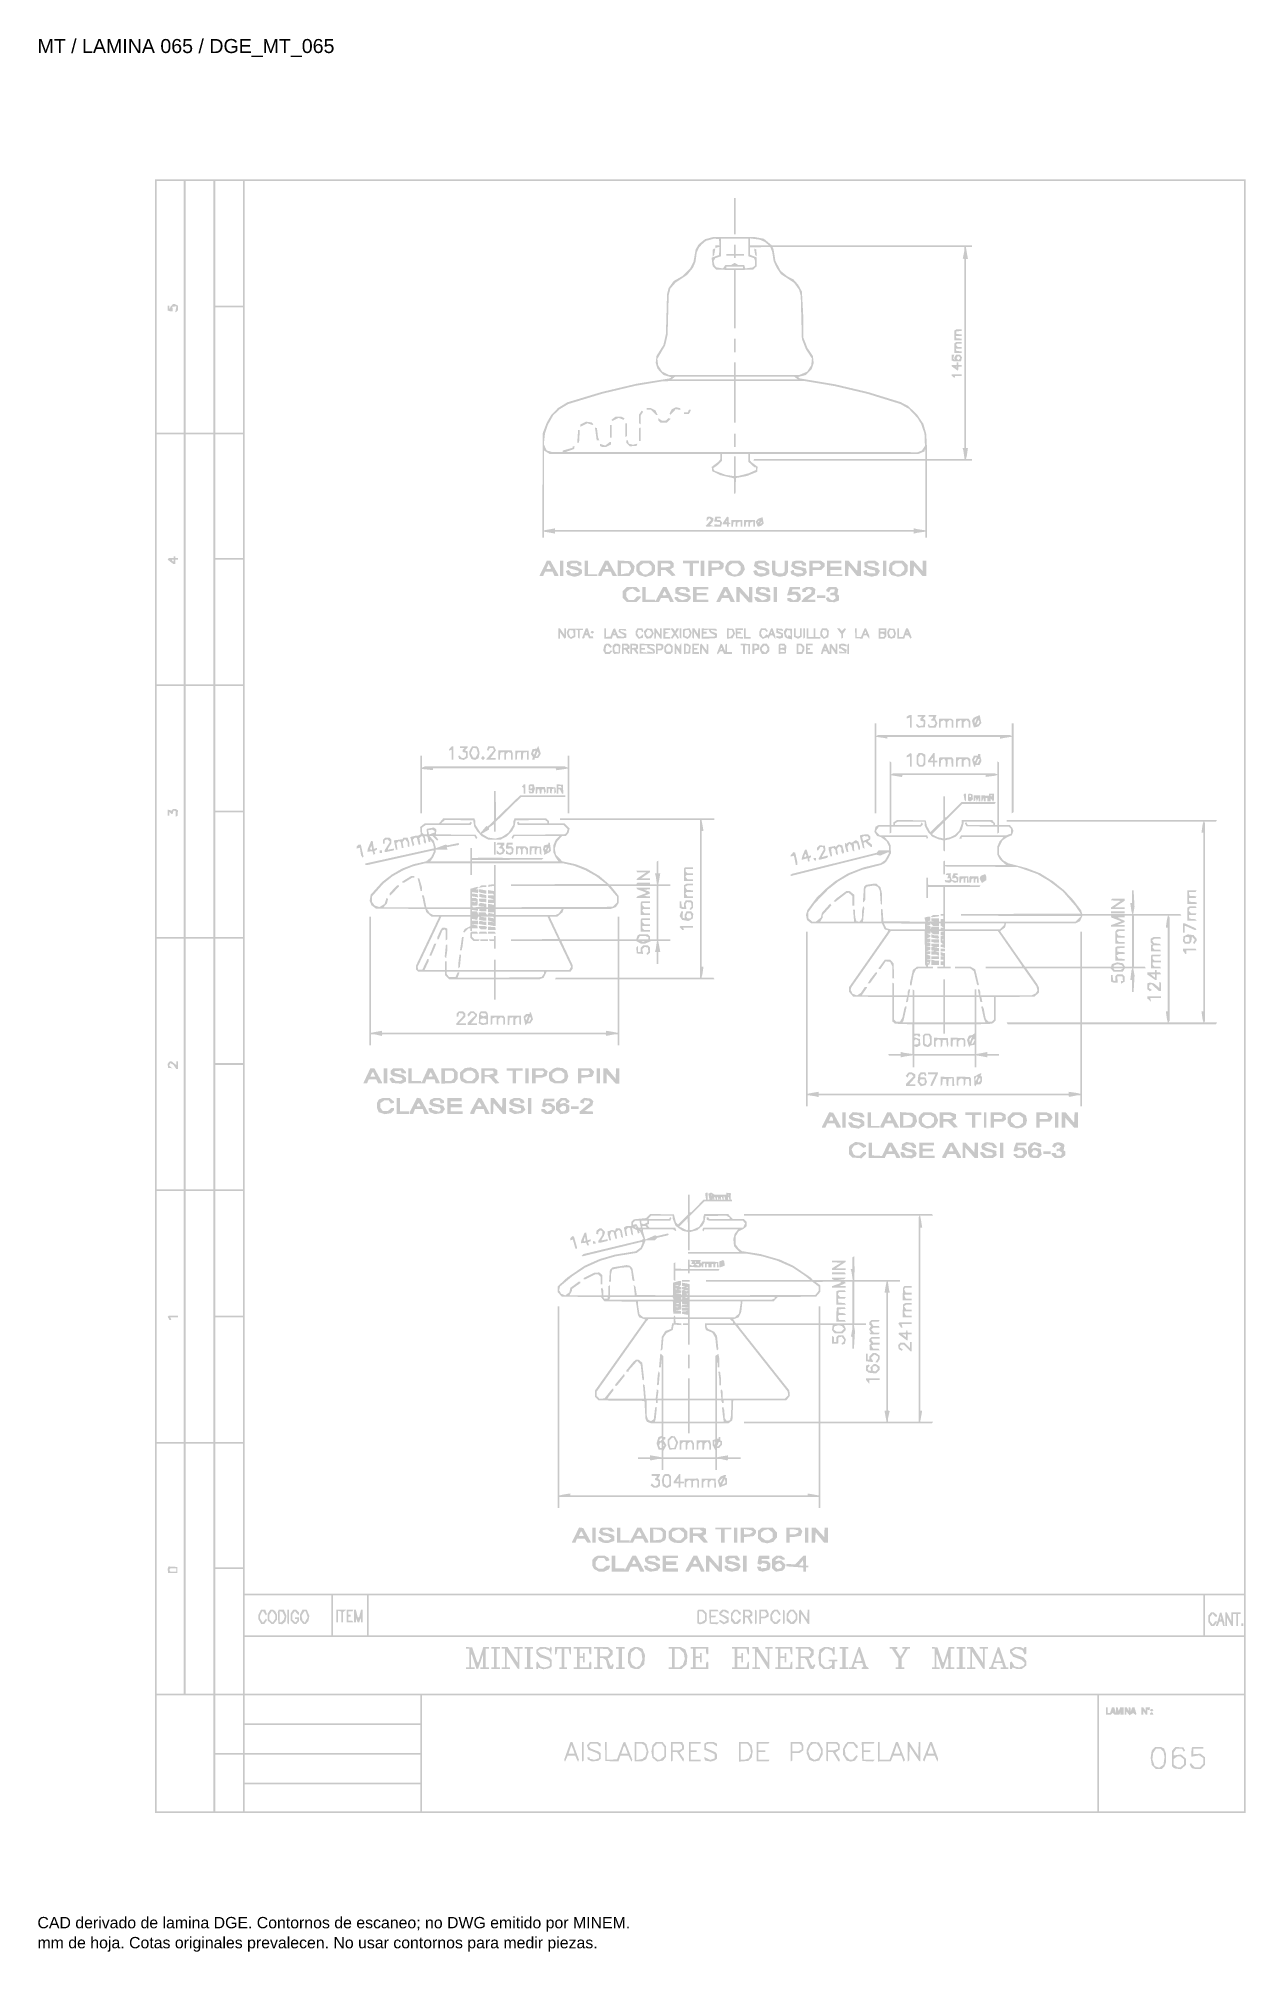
# Paper-space layout 'AN-07-DGE-065' of a CAD drawing. Header units: metres, sheet in millimetres. Extents: x 12 to 193, y 4 to 291.
import ezdxf

# ---------------------------------------------------------------- set-up
doc = ezdxf.new("R2010")
doc.units = ezdxf.units.M
doc.layers.add('DGE_DATOS', color=7, linetype='Continuous', lineweight=0)
doc.layers.add('DGE_RELLENO', color=7, linetype='Continuous', lineweight=0)
doc.styles.add('DGE_ARIAL', font='arial.ttf')

# ---------------------------------------------------------------- blocks, each defined once
blk = doc.blocks.new('LP_REF_DGE_MT_065')
at = {"layer": 'DGE_RELLENO'}
h = blk.add_hatch(color=7, dxfattribs=at)
h.paths.add_polyline_path([(29.6122, 147.687), (29.6122, 25.259), (111.3367, 25.259), (193.0612, 25.259), (193.0612, 147.687), (193.0612, 270.115), (111.3367, 270.115), (29.6122, 270.115)], flags=0)
h.paths.add_polyline_path([(33.9302, 251.0015), (33.9302, 232.142), (31.8982, 232.142), (29.8662, 232.142), (29.8662, 251.0015), (29.8662, 269.861), (31.8982, 269.861), (33.9302, 269.861)], flags=0)
h.paths.add_polyline_path([(38.3752, 251.0015), (38.3752, 232.142), (36.2797, 232.142), (34.1842, 232.142), (34.1842, 251.0015), (34.1842, 269.861), (36.2797, 269.861), (38.3752, 269.861)], flags=0)
h.paths.add_polyline_path([(42.8202, 260.5265), (42.8202, 251.192), (40.7247, 251.192), (38.6292, 251.192), (38.6292, 260.5265), (38.6292, 269.861), (40.7247, 269.861), (42.8202, 269.861)], flags=0)
h.paths.add_polyline_path([(192.8072, 164.0065), (192.8072, 58.152), (117.9407, 58.152), (43.0742, 58.152), (43.0742, 164.0065), (43.0742, 269.861), (117.9407, 269.861), (192.8072, 269.861)], flags=0)
h.paths.add_polyline_path([(42.8202, 241.54), (42.8202, 232.142), (40.7247, 232.142), (38.6292, 232.142), (38.6292, 241.54), (38.6292, 250.938), (40.7247, 250.938), (42.8202, 250.938)], flags=0)
h.paths.add_polyline_path([(33.9302, 213.1555), (33.9302, 194.423), (31.8982, 194.423), (29.8662, 194.423), (29.8662, 213.1555), (29.8662, 231.888), (31.8982, 231.888), (33.9302, 231.888)], flags=0)
h.paths.add_polyline_path([(38.3752, 213.1555), (38.3752, 194.423), (36.2797, 194.423), (34.1842, 194.423), (34.1842, 213.1555), (34.1842, 231.888), (36.2797, 231.888), (38.3752, 231.888)], flags=0)
h.paths.add_polyline_path([(42.8202, 222.617), (42.8202, 213.346), (40.7247, 213.346), (38.6292, 213.346), (38.6292, 222.617), (38.6292, 231.888), (40.7247, 231.888), (42.8202, 231.888)], flags=0)
h.paths.add_polyline_path([(42.8202, 203.7575), (42.8202, 194.423), (40.7247, 194.423), (38.6292, 194.423), (38.6292, 203.7575), (38.6292, 213.092), (40.7247, 213.092), (42.8202, 213.092)], flags=0)
h.paths.add_polyline_path([(33.9302, 175.373), (33.9302, 156.577), (31.8982, 156.577), (29.8662, 156.577), (29.8662, 175.373), (29.8662, 194.169), (31.8982, 194.169), (33.9302, 194.169)], flags=0)
h.paths.add_polyline_path([(38.3752, 175.373), (38.3752, 156.577), (36.2797, 156.577), (34.1842, 156.577), (34.1842, 175.373), (34.1842, 194.169), (36.2797, 194.169), (38.3752, 194.169)], flags=0)
h.paths.add_polyline_path([(42.8202, 184.8345), (42.8202, 175.5), (40.7247, 175.5), (38.6292, 175.5), (38.6292, 184.8345), (38.6292, 194.169), (40.7247, 194.169), (42.8202, 194.169)], flags=0)
h.paths.add_polyline_path([(42.8202, 165.9115), (42.8202, 156.577), (40.7247, 156.577), (38.6292, 156.577), (38.6292, 165.9115), (38.6292, 175.246), (40.7247, 175.246), (42.8202, 175.246)], flags=0)
h.paths.add_polyline_path([(33.9302, 137.527), (33.9302, 118.731), (31.8982, 118.731), (29.8662, 118.731), (29.8662, 137.527), (29.8662, 156.323), (31.8982, 156.323), (33.9302, 156.323)], flags=0)
h.paths.add_polyline_path([(38.3752, 137.527), (38.3752, 118.731), (36.2797, 118.731), (34.1842, 118.731), (34.1842, 137.527), (34.1842, 156.323), (36.2797, 156.323), (38.3752, 156.323)], flags=0)
h.paths.add_polyline_path([(42.8202, 146.9885), (42.8202, 137.654), (40.7247, 137.654), (38.6292, 137.654), (38.6292, 146.9885), (38.6292, 156.323), (40.7247, 156.323), (42.8202, 156.323)], flags=0)
h.paths.add_polyline_path([(42.8202, 128.0655), (42.8202, 118.731), (40.7247, 118.731), (38.6292, 118.731), (38.6292, 128.0655), (38.6292, 137.4), (40.7247, 137.4), (42.8202, 137.4)], flags=0)
h.paths.add_polyline_path([(33.9302, 99.681), (33.9302, 80.885), (31.8982, 80.885), (29.8662, 80.885), (29.8662, 99.681), (29.8662, 118.477), (31.8982, 118.477), (33.9302, 118.477)], flags=0)
h.paths.add_polyline_path([(38.3752, 99.681), (38.3752, 80.885), (36.2797, 80.885), (34.1842, 80.885), (34.1842, 99.681), (34.1842, 118.477), (36.2797, 118.477), (38.3752, 118.477)], flags=0)
h.paths.add_polyline_path([(42.8202, 109.1425), (42.8202, 99.808), (40.7247, 99.808), (38.6292, 99.808), (38.6292, 109.1425), (38.6292, 118.477), (40.7247, 118.477), (42.8202, 118.477)], flags=0)
h.paths.add_polyline_path([(42.8202, 90.2195), (42.8202, 80.885), (40.7247, 80.885), (38.6292, 80.885), (38.6292, 90.2195), (38.6292, 99.554), (40.7247, 99.554), (42.8202, 99.554)], flags=0)
h.paths.add_polyline_path([(33.9302, 61.8985), (33.9302, 43.166), (31.8982, 43.166), (29.8662, 43.166), (29.8662, 61.8985), (29.8662, 80.631), (31.8982, 80.631), (33.9302, 80.631)], flags=0)
h.paths.add_polyline_path([(38.3752, 61.8985), (38.3752, 43.166), (36.2797, 43.166), (34.1842, 43.166), (34.1842, 61.8985), (34.1842, 80.631), (36.2797, 80.631), (38.3752, 80.631)], flags=0)
h.paths.add_polyline_path([(42.8202, 71.36), (42.8202, 62.089), (40.7247, 62.089), (38.6292, 62.089), (38.6292, 71.36), (38.6292, 80.631), (40.7247, 80.631), (42.8202, 80.631)], flags=0)
h.paths.add_polyline_path([(42.8202, 52.5005), (42.8202, 43.166), (40.7247, 43.166), (38.6292, 43.166), (38.6292, 52.5005), (38.6292, 61.835), (40.7247, 61.835), (42.8202, 61.835)], flags=0)
h.paths.add_polyline_path([(56.0282, 54.9135), (56.0282, 51.929), (49.5512, 51.929), (43.0742, 51.929), (43.0742, 54.9135), (43.0742, 57.898), (49.5512, 57.898), (56.0282, 57.898)], flags=0)
h.paths.add_polyline_path([(61.3622, 54.9135), (61.3622, 51.929), (58.8222, 51.929), (56.2822, 51.929), (56.2822, 54.9135), (56.2822, 57.898), (58.8222, 57.898), (61.3622, 57.898)], flags=0)
h.paths.add_polyline_path([(186.7112, 54.9135), (186.7112, 51.929), (124.1637, 51.929), (61.6162, 51.929), (61.6162, 54.9135), (61.6162, 57.898), (124.1637, 57.898), (186.7112, 57.898)], flags=0)
h.paths.add_polyline_path([(192.8072, 54.9135), (192.8072, 51.929), (189.8862, 51.929), (186.9652, 51.929), (186.9652, 54.9135), (186.9652, 57.898), (189.8862, 57.898), (192.8072, 57.898)], flags=0)
h.paths.add_polyline_path([(192.8072, 47.4205), (192.8072, 43.166), (117.9407, 43.166), (43.0742, 43.166), (43.0742, 47.4205), (43.0742, 51.675), (117.9407, 51.675), (192.8072, 51.675)], flags=0)
h.paths.add_polyline_path([(38.3752, 34.2125), (38.3752, 25.513), (34.1207, 25.513), (29.8662, 25.513), (29.8662, 34.2125), (29.8662, 42.912), (34.1207, 42.912), (38.3752, 42.912)], flags=0)
h.paths.add_polyline_path([(42.8202, 38.594), (42.8202, 34.276), (40.7247, 34.276), (38.6292, 34.276), (38.6292, 38.594), (38.6292, 42.912), (40.7247, 42.912), (42.8202, 42.912)], flags=0)
h.paths.add_polyline_path([(69.3632, 40.8165), (69.3632, 38.721), (56.2187, 38.721), (43.0742, 38.721), (43.0742, 40.8165), (43.0742, 42.912), (56.2187, 42.912), (69.3632, 42.912)], flags=0)
h.paths.add_polyline_path([(170.8362, 34.2125), (170.8362, 25.513), (120.2267, 25.513), (69.6172, 25.513), (69.6172, 34.2125), (69.6172, 42.912), (120.2267, 42.912), (170.8362, 42.912)], flags=0)
h.paths.add_polyline_path([(192.8072, 34.2125), (192.8072, 25.513), (181.9487, 25.513), (171.0902, 25.513), (171.0902, 34.2125), (171.0902, 42.912), (181.9487, 42.912), (192.8072, 42.912)], flags=0)
h.paths.add_polyline_path([(69.3632, 36.3715), (69.3632, 34.276), (56.2187, 34.276), (43.0742, 34.276), (43.0742, 36.3715), (43.0742, 38.467), (56.2187, 38.467), (69.3632, 38.467)], flags=0)
h.paths.add_polyline_path([(42.8202, 29.7675), (42.8202, 25.513), (40.7247, 25.513), (38.6292, 25.513), (38.6292, 29.7675), (38.6292, 34.022), (40.7247, 34.022), (42.8202, 34.022)], flags=0)
h.paths.add_polyline_path([(69.3632, 31.9265), (69.3632, 29.831), (56.2187, 29.831), (43.0742, 29.831), (43.0742, 31.9265), (43.0742, 34.022), (56.2187, 34.022), (69.3632, 34.022)], flags=0)
h.paths.add_polyline_path([(69.3632, 27.545), (69.3632, 25.513), (56.2187, 25.513), (43.0742, 25.513), (43.0742, 27.545), (43.0742, 29.577), (56.2187, 29.577), (69.3632, 29.577)], flags=0)
h.paths.add_polyline_path([(32.1249, 251.2238), (31.9313, 251.0015), (31.8613, 250.811), (31.7912, 250.6205), (31.7812, 250.9063), (31.7712, 251.192), (31.6442, 251.192), (31.5172, 251.192), (31.5172, 250.8246), (31.5172, 250.4572), (31.7181, 250.3801), (31.9189, 250.303), (32.1039, 250.303), (32.2888, 250.303), (32.2522, 250.6523), (32.2157, 251.0015), (32.5176, 251.0442), (32.8195, 251.0869), (32.7296, 250.6074), (32.6396, 250.1279), (32.8404, 250.2945), (33.0412, 250.4611), (33.0412, 250.8221), (33.0412, 251.1831), (32.7955, 251.3146), (32.5499, 251.446), (32.4342, 251.446), (32.3185, 251.446)], flags=0)
h.paths.add_polyline_path([(116.3532, 264.5905), (116.3532, 261.86), (116.4802, 261.86), (116.6072, 261.86), (116.6072, 264.5905), (116.6072, 267.321), (116.4802, 267.321), (116.3532, 267.321)], flags=0)
h.paths.add_polyline_path([(112.6338, 261.2984), (112.0259, 261.1349), (111.5543, 260.7538), (111.0827, 260.3726), (110.8561, 259.9858), (110.6294, 259.5991), (110.4649, 258.6658), (110.3003, 257.7325), (110.0378, 257.2245), (109.7752, 256.7165), (109.2244, 256.1721), (108.6735, 255.6276), (108.0049, 255.2502), (107.3362, 254.8729), (106.9548, 254.3464), (106.5734, 253.8199), (106.4574, 253.3632), (106.3415, 252.9065), (106.2577, 249.922), (106.1739, 246.9375), (105.9893, 246.1199), (105.8047, 245.3022), (105.2819, 244.4743), (104.759, 243.6465), (104.6993, 243.1163), (104.6395, 242.5861), (104.7865, 242.1407), (104.9335, 241.6953), (105.3762, 241.2395), (105.8188, 240.7838), (106.4092, 240.6116), (106.9996, 240.4395), (106.8647, 240.3561), (106.7298, 240.2728), (104.2708, 239.88), (101.8117, 239.4872), (99.1651, 238.8621), (96.5186, 238.2369), (93.9581, 237.4641), (91.3977, 236.6912), (90.6992, 236.2663), (90.0007, 235.8414), (89.4771, 235.2935), (88.9535, 234.7455), (88.6204, 234.1639), (88.2874, 233.5822), (88.0042, 232.8304), (87.7211, 232.0785), (87.6799, 224.2363), (87.6386, 216.394), (87.7719, 216.394), (87.9052, 216.394), (87.9052, 216.8527), (87.9052, 217.3113), (88.3814, 217.2293), (88.8577, 217.1473), (89.2069, 217.0781), (89.5562, 217.0088), (89.5562, 217.1459), (89.5562, 217.283), (116.4167, 217.283), (143.2772, 217.283), (143.2772, 217.1423), (143.2772, 217.0015), (143.5629, 217.0696), (143.8487, 217.1378), (144.4519, 217.2248), (145.0552, 217.3119), (145.0552, 216.8529), (145.0552, 216.394), (145.1822, 216.394), (145.3092, 216.394), (145.3092, 222.1725), (145.3092, 227.951), (148.6747, 227.951), (152.0402, 227.951), (152.0402, 228.078), (152.0402, 228.205), (151.5871, 228.205), (151.1341, 228.205), (151.1989, 228.4273), (151.2637, 228.6495), (151.3489, 229.2528), (151.434, 229.856), (151.2926, 229.856), (151.1512, 229.856), (151.1512, 244.0165), (151.1512, 258.177), (151.2923, 258.177), (151.4334, 258.177), (151.3618, 258.5898), (151.2901, 259.0025), (151.2065, 259.4788), (151.1229, 259.955), (151.5815, 259.955), (152.0402, 259.955), (152.0402, 260.082), (152.0402, 260.209), (137.0452, 260.209), (122.0502, 260.209), (121.456, 260.7068), (120.8617, 261.2045), (120.1081, 261.3418), (119.3545, 261.479), (116.2981, 261.4705), (113.2417, 261.4619)], flags=0)
h.paths.add_polyline_path([(114.1701, 260.6853), (114.2095, 260.209), (113.8843, 260.209), (113.5592, 260.209), (113.5592, 260.0161), (113.5592, 259.8232), (113.8843, 259.9048), (114.2094, 259.9864), (114.17, 259.3786), (114.1307, 258.7708), (113.5769, 258.5696), (113.0232, 258.3683), (113.0977, 257.7395), (113.1722, 257.1106), (113.4324, 256.85), (113.6926, 256.5895), (115.0229, 256.5462), (116.3532, 256.5029), (116.3532, 252.133), (116.3532, 247.763), (116.4802, 247.763), (116.6072, 247.763), (116.6072, 252.133), (116.6072, 256.5029), (117.9277, 256.5462), (119.2482, 256.5895), (119.5152, 256.8315), (119.7822, 257.0734), (119.7822, 257.7384), (119.7822, 258.4034), (119.2742, 258.6067), (118.7662, 258.81), (118.7662, 259.3641), (118.7662, 259.9182), (120.2912, 259.9421), (121.8163, 259.966), (121.9529, 259.6113), (122.0894, 259.2565), (122.2066, 258.5383), (122.3239, 257.82), (122.5482, 257.3318), (122.7725, 256.8435), (123.0871, 256.3729), (123.4017, 255.9023), (124.3879, 255.2578), (125.3742, 254.6133), (125.7535, 254.0896), (126.1329, 253.5659), (126.2548, 253.1092), (126.3768, 252.6525), (126.4622, 249.414), (126.5477, 246.1755), (126.8546, 245.399), (127.1614, 244.6224), (127.608, 243.9385), (128.0546, 243.2545), (128.001, 242.7414), (127.9474, 242.2282), (127.643, 241.7604), (127.3387, 241.2925), (126.7436, 241.0353), (126.1486, 240.778), (121.3779, 240.778), (116.6072, 240.778), (116.6072, 241.7305), (116.6072, 242.683), (116.4802, 242.683), (116.3532, 242.683), (116.3532, 241.7305), (116.3532, 240.778), (111.5038, 240.778), (106.6544, 240.778), (106.138, 241.0309), (105.6217, 241.2838), (105.321, 241.7504), (105.0204, 242.2169), (104.955, 242.7045), (104.8896, 243.1922), (105.4798, 244.208), (106.07, 245.2238), (106.2489, 246.0172), (106.4279, 246.8105), (106.5117, 249.795), (106.5955, 252.7795), (106.7172, 253.2574), (106.8389, 253.7354), (107.2401, 254.1923), (107.6413, 254.6493), (108.4919, 255.2097), (109.3425, 255.7701), (109.7875, 256.3131), (110.2325, 256.8562), (110.4208, 257.3067), (110.609, 257.7572), (110.7012, 258.4434), (110.7933, 259.1295), (110.9629, 259.5105), (111.1324, 259.8915), (111.3663, 260.1455), (111.6003, 260.3995), (111.8811, 260.6414), (112.162, 260.8833), (112.7653, 261.0485), (113.3687, 261.2137), (113.7497, 261.1876), (114.1307, 261.1615)], flags=0)
h.paths.add_polyline_path([(118.5122, 259.9014), (118.5122, 258.5777), (118.9454, 258.4347), (119.3787, 258.2917), (119.4534, 258.097), (119.5282, 257.9023), (119.5282, 257.5472), (119.5282, 257.1921), (119.3566, 257.0497), (119.185, 256.9074), (118.6133, 256.829), (118.0415, 256.7506), (117.9712, 257.0193), (117.9009, 257.288), (117.4428, 257.288), (116.9847, 257.288), (116.7324, 257.4456), (116.4802, 257.6031), (116.2279, 257.4456), (115.9756, 257.288), (115.5366, 257.288), (115.0976, 257.288), (114.9106, 257.0211), (114.7236, 256.7541), (114.2122, 256.8405), (113.7008, 256.9269), (113.5848, 257.0757), (113.4689, 257.2245), (113.3935, 257.5308), (113.3182, 257.8371), (113.4377, 258.0604), (113.5572, 258.2837), (114.0027, 258.4307), (114.4482, 258.5777), (114.4482, 259.9014), (114.4482, 261.225), (116.4802, 261.225), (118.5122, 261.225)], flags=0)
h.paths.add_polyline_path([(120.6077, 260.9033), (120.9887, 260.7334), (121.3062, 260.474), (121.6237, 260.2147), (120.1949, 260.2118), (118.7662, 260.209), (118.7662, 260.7317), (118.7662, 261.2543), (119.4964, 261.1638), (120.2267, 261.0732)], flags=0)
h.paths.add_polyline_path([(150.8916, 259.6693), (150.8861, 259.3835), (150.7748, 258.812), (150.6636, 258.2405), (150.7804, 258.1982), (150.8972, 258.1559), (150.8972, 244.0059), (150.8972, 229.856), (150.7616, 229.856), (150.6261, 229.856), (150.6909, 229.6338), (150.7557, 229.4115), (150.8409, 228.8083), (150.926, 228.205), (148.1176, 228.205), (145.3092, 228.205), (145.3006, 229.0623), (145.292, 229.9195), (145.24, 230.9355), (145.188, 231.9515), (144.9704, 232.7135), (144.7528, 233.4755), (144.2847, 234.174), (143.8166, 234.8725), (143.1248, 235.5252), (142.433, 236.178), (141.8926, 236.4537), (141.3521, 236.7294), (138.9174, 237.4775), (136.4827, 238.2257), (134.0062, 238.8098), (131.5297, 239.394), (128.8646, 239.8365), (126.1995, 240.2789), (126.0941, 240.3843), (125.9887, 240.4897), (126.5627, 240.6343), (127.1367, 240.7788), (127.5817, 241.2371), (128.0268, 241.6953), (128.1738, 242.1407), (128.3208, 242.5861), (128.2608, 243.1108), (128.2008, 243.6355), (127.7915, 244.2403), (127.3821, 244.8451), (127.0746, 245.6297), (126.7672, 246.4142), (126.759, 248.0729), (126.7509, 249.7315), (126.6535, 251.5095), (126.5562, 253.2875), (126.2826, 253.7955), (126.0089, 254.3035), (125.6578, 254.6995), (125.3067, 255.0956), (124.8622, 255.3186), (124.4177, 255.5417), (123.9013, 255.9597), (123.3849, 256.3777), (122.9872, 257.1239), (122.5895, 257.8701), (122.4545, 258.7151), (122.3195, 259.5602), (122.2437, 259.7576), (122.168, 259.955), (136.5326, 259.955), (150.8972, 259.955)], flags=0)
h.paths.add_polyline_path([(117.7502, 256.907), (117.7502, 256.78), (116.4802, 256.78), (115.2102, 256.78), (115.2102, 256.907), (115.2102, 257.034), (116.4802, 257.034), (117.7502, 257.034)], flags=0)
h.paths.add_polyline_path([(116.3532, 240.3335), (116.3532, 240.143), (111.6934, 240.143), (107.0336, 240.143), (107.2801, 240.3295), (107.5267, 240.5159), (111.9399, 240.52), (116.3532, 240.524)], flags=0)
h.paths.add_polyline_path([(125.6802, 240.3295), (125.9267, 240.143), (121.2669, 240.143), (116.6072, 240.143), (116.6072, 240.3335), (116.6072, 240.524), (121.0204, 240.52), (125.4337, 240.5159)], flags=0)
h.paths.add_polyline_path([(116.3532, 236.7775), (116.3532, 233.666), (116.4802, 233.666), (116.6072, 233.666), (116.6072, 236.7775), (116.6072, 239.889), (121.7629, 239.889), (126.9187, 239.889), (129.175, 239.5089), (131.4313, 239.1288), (133.8935, 238.5496), (136.3557, 237.9703), (138.8322, 237.2037), (141.3087, 236.4371), (141.9545, 236.0702), (142.6003, 235.7033), (143.2293, 235.0339), (143.8582, 234.3645), (144.1416, 233.9011), (144.425, 233.4377), (144.6715, 232.7212), (144.918, 232.0047), (144.9535, 231.0814), (144.9889, 230.1582), (144.7614, 229.8109), (144.5339, 229.4637), (144.2148, 229.3424), (143.8956, 229.221), (117.5196, 229.2309), (91.1437, 229.2407), (91.7787, 229.464), (92.4137, 229.6873), (92.4547, 229.8987), (92.4958, 230.11), (92.3595, 230.11), (92.2232, 230.11), (92.2232, 229.9998), (92.2232, 229.8895), (91.4612, 229.6757), (90.6992, 229.4619), (90.6992, 229.3548), (90.6992, 229.2476), (89.9054, 229.2456), (89.1117, 229.2435), (88.7105, 229.3653), (88.3094, 229.4871), (88.0941, 229.9407), (87.8788, 230.3944), (87.9671, 231.2185), (88.0553, 232.0426), (88.2819, 232.7012), (88.5085, 233.3598), (88.8999, 234.0534), (89.2914, 234.7469), (89.773, 235.2025), (90.2547, 235.658), (90.8964, 236.0425), (91.5382, 236.4269), (94.0714, 237.198), (96.6047, 237.969), (99.0812, 238.5609), (101.5577, 239.1527), (103.6532, 239.5063), (105.7487, 239.8599), (111.0509, 239.8745), (116.3532, 239.889)], flags=0)
h.paths.add_polyline_path([(145.0552, 228.9035), (145.0552, 228.205), (132.2357, 228.205), (119.4162, 228.205), (119.3377, 228.078), (119.2592, 227.951), (132.1572, 227.951), (145.0552, 227.951), (145.0552, 222.7296), (145.0552, 217.5082), (144.4519, 217.5952), (143.8487, 217.6823), (143.5629, 217.7504), (143.2772, 217.8186), (143.2772, 217.6778), (143.2772, 217.537), (116.4167, 217.537), (89.5562, 217.537), (89.5562, 217.6741), (89.5562, 217.8112), (89.2069, 217.742), (88.8577, 217.6727), (88.3814, 217.5907), (87.9052, 217.5088), (87.9052, 223.49), (87.9052, 229.4713), (88.3179, 229.2196), (88.7307, 228.968), (101.5259, 228.9675), (114.3212, 228.967), (114.3171, 228.5543), (114.3131, 228.1415), (114.1584, 227.9459), (114.0037, 227.7502), (113.5209, 227.3861), (113.0382, 227.022), (113.0764, 226.6927), (113.1147, 226.3635), (113.7297, 226.0698), (114.3447, 225.7761), (115.1902, 225.5807), (116.0357, 225.3853), (116.1944, 225.3386), (116.3532, 225.292), (116.3532, 224.145), (116.3532, 222.998), (116.4754, 222.998), (116.5976, 222.998), (116.6342, 224.1714), (116.6707, 225.3449), (117.4962, 225.4973), (118.3217, 225.6497), (119.0837, 225.9623), (119.8457, 226.275), (119.884, 226.6484), (119.9223, 227.0219), (119.4395, 227.3845), (118.9567, 227.7471), (118.8634, 227.8808), (118.7701, 228.0145), (118.7681, 228.4908), (118.7662, 228.967), (131.4067, 228.967), (144.0473, 228.967), (144.4877, 229.151), (144.9282, 229.3351), (144.9282, 229.4685), (144.9282, 229.602), (144.9917, 229.602), (145.0552, 229.602)], flags=0)
h.paths.add_polyline_path([(118.5122, 228.3809), (118.5122, 227.7948), (118.9815, 227.3649), (119.4508, 226.935), (119.553, 226.935), (119.6552, 226.935), (119.6552, 226.7374), (119.6552, 226.5397), (119.1075, 226.2975), (118.5598, 226.0552), (117.8108, 225.8601), (117.0618, 225.665), (116.8345, 225.665), (116.6072, 225.665), (116.6072, 227.1255), (116.6072, 228.586), (116.4802, 228.586), (116.3532, 228.586), (116.3532, 227.1111), (116.3532, 225.6362), (115.7586, 225.7253), (115.1641, 225.8145), (114.2869, 226.1396), (113.4097, 226.4648), (113.3407, 226.6445), (113.2718, 226.8242), (113.5742, 227.0329), (113.8767, 227.2415), (114.2259, 227.5865), (114.5752, 227.9315), (114.5752, 228.4493), (114.5752, 228.967), (116.5437, 228.967), (118.5122, 228.967)], flags=0)
h.paths.add_polyline_path([(87.8065, 211.8837), (87.2702, 210.8023), (87.2702, 210.7407), (87.2702, 210.679), (87.5269, 210.679), (87.7836, 210.679), (87.9283, 210.9965), (88.0729, 211.314), (88.6268, 211.314), (89.1806, 211.314), (89.3253, 210.9965), (89.4699, 210.679), (89.7671, 210.679), (90.0642, 210.679), (90.0642, 210.7423), (90.0642, 210.8056), (89.4609, 211.8849), (88.8577, 212.9642), (88.6002, 212.9646), (88.3428, 212.965)], flags=0)
h.paths.add_polyline_path([(88.9167, 211.7903), (88.9212, 211.695), (88.6037, 211.695), (88.2862, 211.695), (88.2862, 211.7525), (88.2862, 211.8101), (88.4367, 212.1405), (88.5873, 212.4709), (88.7497, 212.1782), (88.9122, 211.8855)], flags=0)
h.paths.add_polyline_path([(90.3182, 211.822), (90.3182, 210.679), (90.5722, 210.679), (90.8262, 210.679), (90.8262, 211.822), (90.8262, 212.965), (90.5722, 212.965), (90.3182, 212.965)], flags=0)
h.paths.add_polyline_path([(91.6199, 212.8341), (91.3342, 212.7192), (91.3342, 212.4132), (91.3342, 212.1071), (91.4929, 211.9766), (91.6517, 211.846), (92.3888, 211.6325), (93.126, 211.419), (93.0775, 211.2713), (93.0289, 211.1235), (92.511, 211.0851), (91.993, 211.0466), (91.8084, 211.3101), (91.6238, 211.5737), (91.4155, 211.4938), (91.2072, 211.4138), (91.2072, 211.3556), (91.2072, 211.2973), (91.3363, 211.056), (91.4655, 210.8147), (91.9666, 210.6797), (92.4677, 210.5448), (92.8217, 210.629), (93.1757, 210.7131), (93.3979, 210.9063), (93.6202, 211.0994), (93.6202, 211.3356), (93.6202, 211.5718), (93.2298, 211.8092), (92.8394, 212.0466), (92.3312, 212.1278), (91.823, 212.2091), (91.8742, 212.3648), (91.9253, 212.5205), (92.3928, 212.56), (92.8602, 212.5995), (92.9363, 212.4013), (93.0123, 212.203), (93.2528, 212.203), (93.4932, 212.203), (93.4932, 212.4366), (93.4932, 212.6703), (93.1697, 212.8176), (92.8462, 212.965), (92.3759, 212.957), (91.9057, 212.9489)], flags=0)
h.paths.add_polyline_path([(94.0012, 211.822), (94.0012, 210.679), (94.9537, 210.679), (95.9062, 210.679), (95.9062, 210.806), (95.9062, 210.933), (95.2077, 210.933), (94.5092, 210.933), (94.5092, 211.949), (94.5092, 212.965), (94.2552, 212.965), (94.0012, 212.965)], flags=0)
h.paths.add_polyline_path([(96.5426, 211.9518), (96.0332, 210.9387), (96.0332, 210.8088), (96.0332, 210.679), (96.2668, 210.679), (96.5004, 210.679), (96.6451, 210.9965), (96.7897, 211.314), (97.3436, 211.314), (97.8974, 211.314), (98.0421, 210.9965), (98.1867, 210.679), (98.5173, 210.679), (98.8479, 210.679), (98.6021, 211.0918), (98.3563, 211.5045), (97.9474, 212.2348), (97.5385, 212.965), (97.2953, 212.965), (97.052, 212.965)], flags=0)
h.paths.add_polyline_path([(97.5482, 211.7903), (97.5572, 211.695), (97.3032, 211.695), (97.0492, 211.695), (97.0492, 211.7669), (97.0492, 211.8387), (97.1961, 212.1133), (97.3431, 212.3879), (97.4412, 212.1367), (97.5393, 211.8855)], flags=0)
h.paths.add_polyline_path([(98.9542, 211.8387), (98.9542, 210.679), (99.8361, 210.679), (100.718, 210.679), (101.031, 210.9648), (101.3439, 211.2505), (101.4183, 211.695), (101.4926, 212.1395), (101.1992, 212.5064), (100.9058, 212.8732), (99.93, 212.9358), (98.9542, 212.9984)], flags=0)
h.paths.add_polyline_path([(100.5671, 212.4832), (100.7195, 212.3864), (100.8376, 212.0724), (100.9556, 211.7585), (100.7771, 211.4093), (100.5986, 211.06), (100.4273, 211.06), (100.2559, 211.06), (99.859, 210.9806), (99.4622, 210.9013), (99.4622, 211.7426), (99.4622, 212.584), (99.9384, 212.5821), (100.4147, 212.5801)], flags=0)
h.paths.add_polyline_path([(102.0842, 212.6536), (101.7482, 212.3422), (101.7482, 211.8563), (101.7482, 211.3705), (101.9433, 211.092), (102.1384, 210.8135), (102.615, 210.6707), (103.0917, 210.5278), (103.6218, 210.6706), (104.1519, 210.8133), (104.347, 211.0919), (104.5422, 211.3705), (104.5422, 211.8317), (104.5422, 212.2929), (104.2307, 212.629), (103.9193, 212.965), (103.1698, 212.965), (102.4203, 212.965)], flags=0)
h.paths.add_polyline_path([(103.8019, 212.3738), (104.0342, 212.1637), (104.0342, 211.8116), (104.0342, 211.4595), (103.6995, 211.1962), (103.3649, 210.933), (103.0885, 210.933), (102.8121, 210.933), (102.5341, 211.192), (102.2562, 211.4509), (102.2562, 211.8198), (102.2562, 212.1886), (102.5384, 212.3863), (102.8207, 212.584), (103.1952, 212.584), (103.5697, 212.584)], flags=0)
h.paths.add_polyline_path([(104.9232, 211.822), (104.9232, 210.679), (105.1772, 210.679), (105.4312, 210.679), (105.4312, 211.1235), (105.4312, 211.568), (105.7751, 211.568), (106.119, 211.568), (106.5853, 211.1127), (107.0516, 210.6573), (107.3458, 210.6999), (107.64, 210.7425), (107.2278, 211.2109), (106.8156, 211.6794), (107.0759, 211.8187), (107.3362, 211.958), (107.3362, 212.2619), (107.3362, 212.5659), (107.1366, 212.7655), (106.937, 212.965), (105.9301, 212.965), (104.9232, 212.965)], flags=0)
h.paths.add_polyline_path([(106.6273, 212.5069), (106.8282, 212.4298), (106.8282, 212.2688), (106.8282, 212.1078), (106.4313, 212.0284), (106.0344, 211.949), (105.7328, 211.949), (105.4312, 211.949), (105.4312, 212.2665), (105.4312, 212.584), (105.9288, 212.584), (106.4264, 212.584)], flags=0)
h.paths.add_polyline_path([(108.7332, 212.7745), (108.7332, 212.584), (109.2412, 212.584), (109.7492, 212.584), (109.7492, 211.6315), (109.7492, 210.679), (110.0032, 210.679), (110.2572, 210.679), (110.2572, 211.6315), (110.2572, 212.584), (110.7017, 212.584), (111.1462, 212.584), (111.1462, 212.7745), (111.1462, 212.965), (109.9397, 212.965), (108.7332, 212.965)], flags=0)
h.paths.add_polyline_path([(111.4002, 211.822), (111.4002, 210.679), (111.6542, 210.679), (111.9082, 210.679), (111.9082, 211.822), (111.9082, 212.965), (111.6542, 212.965), (111.4002, 212.965)], flags=0)
h.paths.add_polyline_path([(112.5432, 211.822), (112.5432, 210.679), (112.7972, 210.679), (113.0512, 210.679), (113.0512, 211.1083), (113.0512, 211.5375), (113.8233, 211.5933), (114.5954, 211.6492), (114.7103, 211.8309), (114.8253, 212.0125), (114.8272, 212.2911), (114.8292, 212.5696), (114.5469, 212.7673), (114.2647, 212.965), (113.4039, 212.965), (112.5432, 212.965)], flags=0)
h.paths.add_polyline_path([(114.1756, 212.4159), (114.3151, 212.2478), (114.1657, 212.0984), (114.0164, 211.949), (113.5338, 211.949), (113.0512, 211.949), (113.0512, 212.2665), (113.0512, 212.584), (113.5436, 212.584), (114.0361, 212.584)], flags=0)
h.paths.add_polyline_path([(115.5802, 212.8022), (115.3787, 212.6475), (115.2309, 212.3701), (115.0832, 212.0927), (115.0832, 211.7624), (115.0832, 211.4321), (115.2875, 211.1202), (115.4918, 210.8084), (115.9688, 210.6799), (116.4458, 210.5515), (116.8757, 210.6331), (117.3057, 210.7148), (117.4728, 210.8464), (117.6399, 210.978), (117.8247, 211.3354), (118.0096, 211.6928), (117.9309, 212.0064), (117.8522, 212.3199), (117.5532, 212.6425), (117.2543, 212.965), (116.518, 212.961), (115.7817, 212.9569)], flags=0)
h.paths.add_polyline_path([(117.1369, 212.3738), (117.3692, 212.1637), (117.3692, 211.8423), (117.3692, 211.5209), (117.093, 211.227), (116.8169, 210.933), (116.498, 210.933), (116.179, 210.933), (115.8851, 211.2092), (115.5912, 211.4853), (115.5912, 211.837), (115.5912, 212.1886), (115.8734, 212.3863), (116.1557, 212.584), (116.5302, 212.584), (116.9047, 212.584)], flags=0)
h.paths.add_polyline_path([(119.7505, 212.8775), (119.5283, 212.8194), (119.4456, 212.4898), (119.3629, 212.1602), (119.6512, 211.9267), (119.9396, 211.6932), (120.4149, 211.6172), (120.8901, 211.5412), (121.0509, 211.4418), (121.2117, 211.3424), (121.1244, 211.2012), (121.0372, 211.06), (120.5439, 211.06), (120.0506, 211.06), (119.8707, 211.3169), (119.6908, 211.5737), (119.4825, 211.4938), (119.2742, 211.4138), (119.2742, 211.3556), (119.2742, 211.2973), (119.4002, 211.0618), (119.5262, 210.8264), (119.9589, 210.6836), (120.3916, 210.5408), (120.7536, 210.6198), (121.1157, 210.6988), (121.4014, 210.8374), (121.6872, 210.9759), (121.6852, 211.2402), (121.6833, 211.5045), (121.59, 211.646), (121.4967, 211.7874), (120.754, 212.027), (120.0114, 212.2665), (119.992, 212.3935), (119.9727, 212.5205), (120.4499, 212.56), (120.9272, 212.5995), (121.0033, 212.4013), (121.0793, 212.203), (121.3833, 212.203), (121.6872, 212.203), (121.6872, 212.3208), (121.6872, 212.4386), (121.3525, 212.7018), (121.0179, 212.965), (120.4953, 212.9503), (119.9727, 212.9356)], flags=0)
h.paths.add_polyline_path([(122.0699, 212.1713), (122.0716, 211.3775), (122.148, 211.0927), (122.2243, 210.808), (122.7196, 210.6746), (123.2149, 210.5412), (123.6607, 210.6248), (124.1064, 210.7085), (124.2938, 210.976), (124.4812, 211.2435), (124.4812, 212.1043), (124.4812, 212.965), (124.2272, 212.965), (123.9732, 212.965), (123.9732, 212.1649), (123.9732, 211.3648), (123.8208, 211.2124), (123.6684, 211.06), (123.2747, 211.06), (122.881, 211.06), (122.7286, 211.2124), (122.5762, 211.3648), (122.5762, 212.1649), (122.5762, 212.965), (122.3222, 212.965), (122.0682, 212.965)], flags=0)
h.paths.add_polyline_path([(125.3385, 212.8775), (125.1163, 212.8194), (125.0336, 212.4898), (124.9509, 212.1602), (125.2331, 211.9317), (125.5153, 211.7031), (125.9825, 211.619), (126.4497, 211.5349), (126.607, 211.4101), (126.7644, 211.2852), (126.6948, 211.1726), (126.6252, 211.06), (126.1986, 211.06), (125.7719, 211.06), (125.5711, 211.1371), (125.3702, 211.2142), (125.3702, 211.3911), (125.3702, 211.568), (125.2749, 211.5661), (125.1797, 211.5641), (125.0024, 211.4519), (124.8252, 211.3397), (124.9054, 211.1306), (124.9856, 210.9216), (125.4315, 210.7352), (125.8775, 210.5489), (126.38, 210.6293), (126.8825, 210.7096), (127.0939, 210.9432), (127.3053, 211.1768), (127.2279, 211.485), (127.1506, 211.7932), (126.3199, 212.018), (125.4893, 212.2429), (125.5348, 212.3817), (125.5802, 212.5205), (126.0045, 212.5619), (126.4288, 212.6033), (126.5408, 212.4032), (126.6528, 212.203), (126.9005, 212.203), (127.1482, 212.203), (127.1482, 212.3863), (127.1482, 212.5696), (126.8659, 212.7673), (126.5837, 212.965), (126.0722, 212.9503), (125.5607, 212.9356)], flags=0)
h.paths.add_polyline_path([(127.6562, 211.822), (127.6562, 210.679), (127.9102, 210.679), (128.1642, 210.679), (128.1642, 211.1235), (128.1642, 211.568), (128.7992, 211.568), (129.4342, 211.568), (129.6882, 211.822), (129.9422, 212.076), (129.9422, 212.3228), (129.9422, 212.5696), (129.6599, 212.7673), (129.3777, 212.965), (128.5169, 212.965), (127.6562, 212.965)], flags=0)
h.paths.add_polyline_path([(129.2886, 212.4159), (129.4281, 212.2478), (129.2787, 212.0984), (129.1294, 211.949), (128.6468, 211.949), (128.1642, 211.949), (128.1642, 212.2665), (128.1642, 212.584), (128.6566, 212.584), (129.1491, 212.584)], flags=0)
h.paths.add_polyline_path([(130.3232, 211.822), (130.3232, 210.679), (131.4662, 210.679), (132.6092, 210.679), (132.6092, 210.806), (132.6092, 210.933), (131.7202, 210.933), (130.8312, 210.933), (130.8312, 211.2505), (130.8312, 211.568), (131.6567, 211.568), (132.4822, 211.568), (132.4822, 211.822), (132.4822, 212.076), (131.6567, 212.076), (130.8312, 212.076), (130.8312, 212.33), (130.8312, 212.584), (131.6567, 212.584), (132.4822, 212.584), (132.4822, 212.7745), (132.4822, 212.965), (131.4027, 212.965), (130.3232, 212.965)], flags=0)
h.paths.add_polyline_path([(132.9902, 211.822), (132.9902, 210.679), (133.2381, 210.679), (133.486, 210.679), (133.5239, 211.4405), (133.5617, 212.202), (134.1771, 211.4405), (134.7926, 210.679), (135.0979, 210.679), (135.4032, 210.679), (135.4032, 211.822), (135.4032, 212.965), (135.1552, 212.965), (134.9073, 212.965), (134.8695, 212.2009), (134.8317, 211.4367), (134.1967, 212.1937), (133.5617, 212.9508), (133.2759, 212.9579), (132.9902, 212.965)], flags=0)
h.paths.add_polyline_path([(136.1884, 212.8309), (135.8941, 212.7129), (135.9344, 212.3637), (135.9747, 212.0144), (136.3557, 211.8324), (136.7367, 211.6503), (137.1169, 211.5724), (137.4971, 211.4944), (137.539, 211.2772), (137.5808, 211.06), (137.1374, 211.06), (136.6939, 211.06), (136.4931, 211.1371), (136.2922, 211.2142), (136.2922, 211.3911), (136.2922, 211.568), (136.1969, 211.5661), (136.1017, 211.5641), (135.9293, 211.4549), (135.757, 211.3457), (135.8377, 211.0914), (135.9185, 210.837), (136.4546, 210.6956), (136.9907, 210.5543), (137.433, 210.6531), (137.8753, 210.752), (138.0618, 211.0844), (138.2484, 211.4168), (138.0761, 211.6243), (137.9039, 211.8319), (137.1615, 212.0383), (136.4192, 212.2447), (136.4192, 212.4143), (136.4192, 212.584), (136.9136, 212.584), (137.408, 212.584), (137.4811, 212.3935), (137.5542, 212.203), (137.8122, 212.203), (138.0702, 212.203), (138.0702, 212.3863), (138.0702, 212.5696), (137.7879, 212.7673), (137.5057, 212.965), (136.9942, 212.957), (136.4827, 212.9489)], flags=0)
h.paths.add_polyline_path([(138.7052, 211.822), (138.7052, 210.679), (138.9592, 210.679), (139.2132, 210.679), (139.2132, 211.822), (139.2132, 212.965), (138.9592, 212.965), (138.7052, 212.965)], flags=0)
h.paths.add_polyline_path([(139.9981, 212.7328), (139.7036, 212.5062), (139.6325, 211.9763), (139.5614, 211.4464), (139.768, 211.1312), (139.9745, 210.816), (140.4828, 210.6791), (140.9912, 210.5422), (141.4945, 210.6778), (141.9979, 210.8133), (142.193, 211.0919), (142.3882, 211.3705), (142.3882, 211.8451), (142.3882, 212.3197), (142.0402, 212.6424), (141.6923, 212.965), (140.9925, 212.9622), (140.2927, 212.9594)], flags=0)
h.paths.add_polyline_path([(141.6825, 212.3018), (141.8802, 212.0195), (141.8802, 211.7702), (141.8802, 211.5209), (141.604, 211.227), (141.3279, 210.933), (140.993, 210.933), (140.6581, 210.933), (140.3801, 211.192), (140.1022, 211.4509), (140.1022, 211.8198), (140.1022, 212.1886), (140.3844, 212.3863), (140.6667, 212.584), (141.0757, 212.584), (141.4848, 212.584)], flags=0)
h.paths.add_polyline_path([(142.7692, 211.822), (142.7692, 210.679), (143.0171, 210.679), (143.265, 210.679), (143.3029, 211.439), (143.3407, 212.199), (143.9677, 211.439), (144.5948, 210.679), (144.8885, 210.679), (145.1822, 210.679), (145.1822, 211.822), (145.1822, 212.965), (144.9282, 212.965), (144.6742, 212.965), (144.6736, 212.1713), (144.673, 211.3775), (143.965, 212.1713), (143.2569, 212.965), (143.013, 212.965), (142.7692, 212.965)], flags=0)
h.paths.add_polyline_path([(100.0279, 208.7163), (99.7162, 208.4046), (99.7162, 207.885), (99.7162, 207.3655), (100.0279, 207.0538), (100.3396, 206.742), (101.0497, 206.742), (101.7597, 206.742), (102.0714, 207.0538), (102.3832, 207.3655), (102.3832, 207.4983), (102.3832, 207.631), (102.1178, 207.631), (101.8524, 207.631), (101.6296, 207.3559), (101.4067, 207.0807), (101.0037, 207.0807), (100.6006, 207.0807), (100.4164, 207.3241), (100.2322, 207.5675), (100.2282, 207.8971), (100.2242, 208.2267), (100.4464, 208.4218), (100.6687, 208.617), (100.9345, 208.6977), (101.2003, 208.7785), (101.526, 208.5222), (101.8517, 208.266), (102.0539, 208.266), (102.2562, 208.266), (102.2562, 208.393), (102.2562, 208.52), (102.0022, 208.774), (101.7482, 209.028), (101.0439, 209.028), (100.3396, 209.028)], flags=0)
h.paths.add_polyline_path([(102.6372, 207.885), (102.6372, 206.742), (103.8868, 206.742), (105.1364, 206.742), (105.2811, 207.0595), (105.4257, 207.377), (105.9796, 207.377), (106.5334, 207.377), (106.6781, 207.0595), (106.8227, 206.742), (107.0794, 206.742), (107.3362, 206.742), (107.3362, 206.8037), (107.3362, 206.8653), (106.7999, 207.9467), (106.2636, 209.028), (106.0033, 209.028), (105.743, 209.028), (105.1743, 207.9545), (104.6057, 206.881), (104.5633, 207.002), (104.521, 207.123), (103.8331, 207.123), (103.1452, 207.123), (103.1452, 208.0755), (103.1452, 209.028), (102.8912, 209.028), (102.6372, 209.028)], flags=0)
h.paths.add_polyline_path([(106.0464, 207.7795), (105.7904, 207.7375), (105.7275, 207.8004), (105.6646, 207.8633), (105.8178, 208.1495), (105.9709, 208.4357), (106.1367, 208.1286), (106.3024, 207.8215)], flags=0)
h.paths.add_polyline_path([(107.7426, 208.8756), (107.5902, 208.7232), (107.5902, 208.383), (107.5902, 208.0428), (107.9394, 207.9064), (108.2887, 207.7699), (108.8284, 207.6321), (109.3682, 207.4942), (109.3682, 207.3846), (109.3682, 207.2749), (109.0183, 207.1529), (108.6684, 207.0309), (108.3963, 207.1316), (108.1242, 207.2322), (108.0402, 207.3681), (107.9562, 207.504), (107.7097, 207.504), (107.4632, 207.504), (107.4632, 207.377), (107.4632, 207.25), (107.7172, 206.996), (107.9712, 206.742), (108.6697, 206.742), (109.3682, 206.742), (109.6222, 206.996), (109.8762, 207.25), (109.8762, 207.4208), (109.8762, 207.5917), (109.6506, 207.7958), (109.425, 207.9999), (108.9061, 208.0829), (108.3872, 208.1659), (108.2109, 208.2819), (108.0347, 208.3979), (108.2571, 208.5683), (108.4795, 208.7387), (108.8072, 208.6761), (109.135, 208.6134), (109.2017, 208.4397), (109.2683, 208.266), (109.5088, 208.266), (109.7492, 208.266), (109.7492, 208.4475), (109.7492, 208.6289), (109.5496, 208.8285), (109.35, 209.028), (108.6225, 209.028), (107.895, 209.028)], flags=0)
h.paths.add_polyline_path([(110.2572, 207.885), (110.2572, 206.742), (111.4002, 206.742), (112.5432, 206.742), (112.5432, 206.9325), (112.5432, 207.123), (111.6542, 207.123), (110.7652, 207.123), (110.7652, 207.4405), (110.7652, 207.758), (111.5272, 207.758), (112.2892, 207.758), (112.2892, 207.9485), (112.2892, 208.139), (111.5272, 208.139), (110.7652, 208.139), (110.7652, 208.393), (110.7652, 208.647), (111.6542, 208.647), (112.5432, 208.647), (112.5432, 208.8375), (112.5432, 209.028), (111.4002, 209.028), (110.2572, 209.028)], flags=0)
h.paths.add_polyline_path([(114.2577, 207.885), (113.6836, 206.742), (113.982, 206.742), (114.2804, 206.742), (114.4251, 207.0595), (114.5697, 207.377), (115.0832, 207.377), (115.5966, 207.377), (115.7413, 207.0595), (115.8859, 206.742), (116.1831, 206.742), (116.4802, 206.742), (116.4802, 206.8037), (116.4802, 206.8653), (115.9439, 207.9467), (115.4076, 209.028), (115.1196, 209.028), (114.8317, 209.028)], flags=0)
h.paths.add_polyline_path([(115.1904, 207.7795), (114.9344, 207.7375), (114.8715, 207.8004), (114.8086, 207.8633), (114.9618, 208.1495), (115.1149, 208.4357), (115.2807, 208.1286), (115.4464, 207.8215)], flags=0)
h.paths.add_polyline_path([(116.7342, 207.885), (116.7342, 206.742), (116.9882, 206.742), (117.2422, 206.742), (117.2452, 207.4723), (117.2483, 208.2025), (117.912, 207.4688), (118.5757, 206.735), (118.8614, 206.7385), (119.1472, 206.742), (119.1472, 207.885), (119.1472, 209.028), (118.8932, 209.028), (118.6392, 209.028), (118.6357, 208.2343), (118.6322, 207.4405), (117.9251, 208.2343), (117.218, 209.028), (116.9761, 209.028), (116.7342, 209.028)], flags=0)
h.paths.add_polyline_path([(119.8139, 208.8863), (119.6552, 208.7232), (119.6552, 208.383), (119.6552, 208.0428), (120.0044, 207.9056), (120.3537, 207.7683), (120.7895, 207.6621), (121.2254, 207.5559), (121.2761, 207.4037), (121.3268, 207.2516), (120.9748, 207.1178), (120.6229, 206.984), (120.2712, 207.244), (119.9195, 207.504), (119.6643, 207.504), (119.4091, 207.504), (119.4864, 207.2818), (119.5637, 207.0595), (119.7607, 206.9008), (119.9577, 206.742), (120.6403, 206.742), (121.3229, 206.742), (121.5685, 206.8735), (121.8142, 207.005), (121.8142, 207.388), (121.8142, 207.771), (121.3737, 207.955), (120.9333, 208.139), (120.707, 208.141), (120.4807, 208.1429), (120.2902, 208.2704), (120.0997, 208.3979), (120.3278, 208.5725), (120.556, 208.7472), (120.8358, 208.6768), (121.1157, 208.6065), (121.2172, 208.4363), (121.3188, 208.266), (121.575, 208.266), (121.8313, 208.266), (121.7434, 208.5518), (121.6556, 208.8375), (121.603, 208.8953), (121.5504, 208.9531), (120.7615, 209.0012), (119.9727, 209.0493)], flags=0)
h.paths.add_polyline_path([(122.3222, 207.885), (122.3222, 206.742), (122.5762, 206.742), (122.8302, 206.742), (122.8302, 207.885), (122.8302, 209.028), (122.5762, 209.028), (122.3222, 209.028)], flags=0)
h.paths.add_polyline_path([(124.6789, 208.8693), (124.6305, 208.7105), (124.4924, 208.2788), (124.3542, 207.8471), (124.3542, 207.7907), (124.3542, 207.7342), (124.9663, 207.8184), (125.5785, 207.9026), (125.7305, 207.7194), (125.8825, 207.5362), (125.8081, 207.3421), (125.7336, 207.1481), (125.4943, 207.0855), (125.255, 207.0229), (125.0268, 207.1959), (124.7987, 207.3689), (124.5764, 207.373), (124.3542, 207.377), (124.3542, 207.191), (124.3542, 207.005), (124.5998, 206.8735), (124.8455, 206.742), (125.4162, 206.742), (125.987, 206.742), (126.1866, 206.9416), (126.3862, 207.1412), (126.3862, 207.4934), (126.3862, 207.8457), (126.1399, 208.0685), (125.8936, 208.2914), (125.4502, 208.2914), (125.0069, 208.2914), (125.0751, 208.4692), (125.1433, 208.647), (125.7013, 208.647), (126.2592, 208.647), (126.2592, 208.8375), (126.2592, 209.028), (125.4932, 209.028), (124.7272, 209.028)], flags=0)
h.paths.add_polyline_path([(126.9259, 208.873), (126.6402, 208.7352), (126.6402, 208.5006), (126.6402, 208.266), (126.8942, 208.266), (127.1482, 208.266), (127.1482, 208.3886), (127.1482, 208.5111), (127.3846, 208.6376), (127.6211, 208.7642), (127.836, 208.607), (128.051, 208.4498), (127.968, 208.2335), (127.885, 208.0172), (127.442, 207.7434), (126.999, 207.4696), (126.7561, 207.2089), (126.5132, 206.9481), (126.5132, 206.8451), (126.5132, 206.742), (127.5292, 206.742), (128.5452, 206.742), (128.5452, 206.9325), (128.5452, 207.123), (127.9638, 207.123), (127.3824, 207.123), (127.932, 207.5412), (128.4817, 207.9593), (128.5243, 208.3287), (128.567, 208.698), (128.3413, 208.863), (128.1156, 209.028), (127.6636, 209.0194), (127.2117, 209.0108)], flags=0)
h.paths.add_polyline_path([(130.3957, 208.8285), (130.1962, 208.6289), (130.1962, 208.507), (130.1962, 208.3851), (130.4024, 208.3059), (130.6086, 208.2268), (130.7262, 208.4369), (130.8438, 208.647), (131.1643, 208.647), (131.4848, 208.647), (131.4424, 208.4248), (131.4001, 208.2025), (131.1156, 208.1619), (130.8312, 208.1214), (130.8312, 207.9397), (130.8312, 207.758), (131.1527, 207.758), (131.4741, 207.758), (131.5543, 207.5492), (131.6344, 207.3403), (131.411, 207.1769), (131.1875, 207.0135), (130.9776, 207.0921), (130.7677, 207.1708), (130.6175, 207.3692), (130.4673, 207.5675), (130.3028, 207.4053), (130.1384, 207.243), (130.2755, 207.0243), (130.4125, 206.8055), (130.915, 206.7677), (131.4175, 206.7298), (131.7593, 206.8598), (132.1012, 206.9897), (132.1012, 207.3664), (132.1012, 207.743), (131.9783, 207.819), (131.8555, 207.8949), (131.9306, 208.2706), (132.0058, 208.6464), (131.8474, 208.8372), (131.6891, 209.028), (131.1422, 209.028), (130.5953, 209.028)], flags=0)
h.paths.add_polyline_path([(128.7992, 207.5675), (128.7992, 207.377), (129.4342, 207.377), (130.0692, 207.377), (130.0692, 207.5675), (130.0692, 207.758), (129.4342, 207.758), (128.7992, 207.758)], flags=0)
h.paths.add_polyline_path([(90.0642, 202.043), (90.0642, 201.281), (90.1912, 201.281), (90.3182, 201.281), (90.3182, 201.755), (90.3182, 202.229), (90.6425, 201.7517), (90.9668, 201.2745), (91.087, 201.3487), (91.2072, 201.423), (91.2072, 202.114), (91.2072, 202.805), (91.0802, 202.805), (90.9532, 202.805), (90.9532, 202.331), (90.9532, 201.8571), (90.6311, 202.331), (90.309, 202.805), (90.1866, 202.805), (90.0642, 202.805)], flags=0)
h.paths.add_polyline_path([(91.4293, 202.4684), (91.2887, 202.1598), (91.4067, 201.8288), (91.5247, 201.4978), (91.7371, 201.3646), (91.9494, 201.2313), (92.2768, 201.3804), (92.6042, 201.5296), (92.6042, 202.0998), (92.6042, 202.6701), (92.7947, 202.597), (92.9852, 202.5238), (92.9852, 201.9734), (92.9852, 201.423), (93.1122, 201.3445), (93.2392, 201.266), (93.2392, 201.9085), (93.2392, 202.551), (93.4932, 202.551), (93.7472, 202.551), (93.7472, 202.6731), (93.7472, 202.7951), (92.6586, 202.7861), (91.57, 202.777)], flags=0)
h.paths.add_polyline_path([(92.3286, 202.1203), (92.3705, 201.7531), (92.2016, 201.646), (92.0327, 201.5389), (91.9419, 201.537), (91.8511, 201.535), (91.7126, 201.7938), (91.5741, 202.0526), (91.6555, 202.3092), (91.737, 202.5658), (92.0118, 202.5267), (92.2867, 202.4875)], flags=0)
h.paths.add_polyline_path([(93.8891, 202.0881), (93.6147, 201.3712), (93.6725, 201.3134), (93.7303, 201.2556), (93.8657, 201.3393), (94.0012, 201.423), (94.0012, 201.606), (94.0012, 201.789), (94.2466, 201.789), (94.4921, 201.789), (94.5701, 201.5431), (94.6482, 201.2972), (94.9621, 201.3213), (95.276, 201.3454), (95.2722, 201.472), (95.2683, 201.5985), (95.0537, 201.5989), (94.839, 201.5993), (94.6518, 202.2022), (94.4646, 202.805), (94.314, 202.805), (94.1634, 202.805)], flags=0)
h.paths.add_polyline_path([(94.3398, 202.0854), (94.2552, 202.0007), (94.2552, 202.17), (94.2552, 202.3394), (94.3398, 202.2547), (94.4245, 202.17)], flags=0)
h.paths.add_polyline_path([(96.9222, 202.043), (96.9222, 201.281), (97.5056, 201.281), (98.0889, 201.281), (98.1554, 201.535), (98.2218, 201.789), (98.4524, 201.789), (98.6831, 201.789), (98.7569, 201.5562), (98.8308, 201.3234), (99.2418, 201.3103), (99.6527, 201.2972), (99.9384, 201.355), (100.2242, 201.4129), (100.2242, 201.7125), (100.2242, 202.0122), (99.8404, 202.1712), (99.4567, 202.3301), (99.3762, 202.4604), (99.2957, 202.5907), (99.7683, 202.514), (100.2409, 202.4373), (100.1902, 202.5894), (100.1395, 202.7415), (99.6438, 202.7415), (99.1481, 202.7415), (99.1056, 202.5204), (99.063, 202.2992), (99.5246, 202.0268), (99.9863, 201.7544), (99.8751, 201.6431), (99.7638, 201.5318), (99.3881, 201.607), (99.0124, 201.6821), (98.7779, 202.2492), (98.5434, 202.8163), (98.4144, 202.7733), (98.2855, 202.7303), (98.0772, 202.1644), (97.8689, 201.5985), (97.5225, 201.5583), (97.1762, 201.5182), (97.1762, 202.1616), (97.1762, 202.805), (97.0492, 202.805), (96.9222, 202.805)], flags=0)
h.paths.add_polyline_path([(98.5308, 202.0854), (98.4462, 202.0007), (98.3615, 202.0854), (98.2768, 202.17), (98.4462, 202.17), (98.6155, 202.17)], flags=0)
h.paths.add_polyline_path([(101.7526, 202.5594), (101.6212, 202.3137), (101.6212, 202.0654), (101.6212, 201.8172), (101.8537, 201.5299), (102.0863, 201.2427), (102.4252, 201.3278), (102.7642, 201.4129), (102.7642, 201.6841), (102.7642, 201.9554), (102.5319, 201.7452), (102.2997, 201.535), (102.2189, 201.535), (102.1381, 201.535), (101.9996, 201.7938), (101.8611, 202.0526), (101.9402, 202.3018), (102.0193, 202.551), (102.2541, 202.551), (102.489, 202.551), (102.5457, 202.3923), (102.6024, 202.2335), (102.699, 202.3233), (102.7955, 202.4131), (102.7203, 202.609), (102.6451, 202.805), (102.2646, 202.805), (101.8841, 202.805)], flags=0)
h.paths.add_polyline_path([(103.0859, 202.6006), (102.8677, 202.3824), (102.9437, 202.0026), (103.0197, 201.6227), (103.1668, 201.4455), (103.3139, 201.2682), (103.6383, 201.3064), (103.9627, 201.3445), (104.153, 201.6851), (104.3433, 202.0257), (104.2182, 202.3836), (104.0931, 202.7415), (103.6986, 202.7801), (103.304, 202.8187)], flags=0)
h.paths.add_polyline_path([(103.8818, 202.3986), (104.0342, 202.2462), (104.0342, 202.0902), (104.0342, 201.9342), (103.84, 201.74), (103.6458, 201.5458), (103.4715, 201.6127), (103.2972, 201.6796), (103.2378, 201.9068), (103.1784, 202.1339), (103.2951, 202.3425), (103.4118, 202.551), (103.5706, 202.551), (103.7294, 202.551)], flags=0)
h.paths.add_polyline_path([(104.4152, 202.043), (104.4152, 201.281), (104.5345, 201.281), (104.6538, 201.281), (104.6933, 201.7573), (104.7327, 202.2335), (105.0288, 201.7573), (105.3249, 201.281), (105.4415, 201.281), (105.5582, 201.281), (105.5582, 202.043), (105.5582, 202.805), (105.4312, 202.805), (105.3042, 202.805), (105.3042, 202.331), (105.3042, 201.8571), (104.9821, 202.331), (104.66, 202.805), (104.5376, 202.805), (104.4152, 202.805)], flags=0)
h.paths.add_polyline_path([(105.8122, 202.043), (105.8122, 201.281), (106.3202, 201.281), (106.8282, 201.281), (106.8282, 201.408), (106.8282, 201.535), (106.4472, 201.535), (106.0662, 201.535), (106.0662, 201.7802), (106.0662, 202.0254), (106.3519, 202.0816), (106.6377, 202.1378), (106.3519, 202.2322), (106.0662, 202.3266), (106.0662, 202.4388), (106.0662, 202.551), (106.4472, 202.551), (106.8282, 202.551), (106.8282, 202.678), (106.8282, 202.805), (106.3202, 202.805), (105.8122, 202.805)], flags=0)
h.paths.add_polyline_path([(106.9552, 202.7371), (106.9552, 202.6691), (107.1544, 202.365), (107.3537, 202.0608), (107.1372, 201.7305), (106.9208, 201.4001), (107.0101, 201.3107), (107.0995, 201.2213), (107.322, 201.5163), (107.5445, 201.8112), (107.7439, 201.5144), (107.9434, 201.2175), (108.038, 201.3088), (108.1326, 201.4001), (107.9161, 201.7305), (107.6996, 202.0608), (107.8989, 202.365), (108.0982, 202.6691), (108.0982, 202.7371), (108.0982, 202.805), (107.9213, 202.805), (107.7443, 202.805), (107.6582, 202.5828), (107.572, 202.3605), (107.4083, 202.5828), (107.2447, 202.805), (107.0999, 202.805), (106.9552, 202.805)], flags=0)
h.paths.add_polyline_path([(108.2252, 202.114), (108.2252, 201.423), (108.3522, 201.3445), (108.4792, 201.266), (108.4792, 202.0355), (108.4792, 202.805), (108.3522, 202.805), (108.2252, 202.805)], flags=0)
h.paths.add_polyline_path([(108.8919, 202.7209), (108.7332, 202.6569), (108.7332, 202.0932), (108.7332, 201.5296), (109.0605, 201.3804), (109.3879, 201.2313), (109.6003, 201.3646), (109.8127, 201.4978), (109.9306, 201.8288), (110.0486, 202.1598), (109.9016, 202.4824), (109.7546, 202.805), (109.4026, 202.795), (109.0507, 202.785)], flags=0)
h.paths.add_polyline_path([(109.6841, 202.3018), (109.7632, 202.0526), (109.6247, 201.7938), (109.4862, 201.535), (109.4376, 201.535), (109.3889, 201.535), (109.1881, 201.6121), (108.9872, 201.6892), (108.9872, 202.0354), (108.9872, 202.3817), (109.0718, 202.4664), (109.1565, 202.551), (109.3808, 202.551), (109.6051, 202.551)], flags=0)
h.paths.add_polyline_path([(110.1302, 202.114), (110.1302, 201.423), (110.2572, 201.3445), (110.3842, 201.266), (110.3854, 201.8133), (110.3866, 202.3605), (110.7101, 201.8208), (111.0336, 201.281), (111.1534, 201.281), (111.2732, 201.281), (111.2732, 202.043), (111.2732, 202.805), (111.1542, 202.805), (111.0353, 202.805), (110.9955, 202.3923), (110.9557, 201.9795), (110.706, 202.3923), (110.4564, 202.805), (110.2933, 202.805), (110.1302, 202.805)], flags=0)
h.paths.add_polyline_path([(111.5272, 202.0419), (111.5272, 201.2784), (112.4479, 201.2927), (113.3687, 201.307), (113.5909, 201.3661), (113.8132, 201.4251), (113.8132, 201.7324), (113.8132, 202.0396), (113.3687, 202.2253), (112.9242, 202.4111), (112.9242, 202.4977), (112.9242, 202.5843), (113.377, 202.5108), (113.8299, 202.4373), (113.7795, 202.5894), (113.729, 202.7415), (112.6281, 202.7735), (111.5272, 202.8055)], flags=0)
h.paths.add_polyline_path([(113.1758, 201.9808), (113.5675, 201.7782), (113.5096, 201.6845), (113.4517, 201.5909), (112.6164, 201.5661), (111.7812, 201.5414), (111.7812, 201.7922), (111.7812, 202.043), (112.0352, 202.043), (112.2892, 202.043), (112.2892, 202.17), (112.2892, 202.297), (112.0352, 202.297), (111.7812, 202.297), (111.7812, 202.416), (111.7812, 202.5349), (112.1939, 202.5747), (112.6067, 202.6145), (112.6954, 202.3989), (112.7841, 202.1833)], flags=0)
h.paths.add_polyline_path([(115.3372, 202.0426), (115.3372, 201.2649), (115.746, 201.3047), (116.1547, 201.3445), (116.345, 201.6851), (116.5353, 202.0257), (116.4102, 202.3836), (116.285, 202.7415), (115.8111, 202.7809), (115.3372, 202.8204)], flags=0)
h.paths.add_polyline_path([(116.1491, 202.3501), (116.2262, 202.1493), (116.2262, 202.0417), (116.2262, 201.9342), (116.0266, 201.7346), (115.827, 201.535), (115.7091, 201.535), (115.5912, 201.535), (115.5912, 202.043), (115.5912, 202.551), (115.8316, 202.551), (116.072, 202.551)], flags=0)
h.paths.add_polyline_path([(116.6326, 202.0748), (116.6707, 201.3445), (117.2104, 201.3055), (117.7502, 201.2664), (117.7502, 201.4007), (117.7502, 201.535), (117.3057, 201.535), (116.8612, 201.535), (116.8612, 201.789), (116.8612, 202.043), (117.1862, 202.043), (117.5112, 202.043), (117.4327, 202.17), (117.3542, 202.297), (117.1077, 202.297), (116.8612, 202.297), (116.8612, 202.424), (116.8612, 202.551), (117.3057, 202.551), (117.7502, 202.551), (117.7502, 202.678), (117.7502, 202.805), (117.1723, 202.805), (116.5945, 202.805)], flags=0)
h.paths.add_polyline_path([(117.8772, 202.043), (117.8772, 201.281), (118.3852, 201.281), (118.8932, 201.281), (118.8932, 201.408), (118.8932, 201.535), (118.5122, 201.535), (118.1312, 201.535), (118.1312, 202.17), (118.1312, 202.805), (118.0042, 202.805), (117.8772, 202.805)], flags=0)
h.paths.add_polyline_path([(120.2946, 202.5594), (120.1632, 202.3137), (120.1632, 202.0076), (120.1632, 201.7014), (120.4235, 201.4658), (120.6839, 201.2301), (121.0524, 201.3692), (121.4209, 201.5083), (121.4693, 201.3633), (121.5176, 201.2182), (121.6704, 201.5036), (121.8231, 201.789), (121.9936, 201.789), (122.1642, 201.789), (122.3635, 201.5033), (122.5628, 201.2175), (122.5695, 201.4172), (122.5762, 201.6168), (122.3737, 202.2109), (122.1713, 202.805), (122.046, 202.805), (121.9207, 202.805), (121.7191, 202.2916), (121.5174, 201.7783), (121.3576, 201.8396), (121.1977, 201.9009), (121.0459, 201.718), (120.8941, 201.535), (120.7871, 201.535), (120.6801, 201.535), (120.5416, 201.7938), (120.4031, 202.0526), (120.4822, 202.3018), (120.5613, 202.551), (120.7813, 202.551), (121.0014, 202.551), (121.1517, 202.4007), (121.3019, 202.2505), (121.3856, 202.3342), (121.4694, 202.4179), (121.3087, 202.6115), (121.1481, 202.805), (120.7871, 202.805), (120.4261, 202.805)], flags=0)
h.paths.add_polyline_path([(122.0258, 202.0854), (121.9412, 202.0007), (121.9412, 202.17), (121.9412, 202.3394), (122.0258, 202.2547), (122.1105, 202.17)], flags=0)
h.paths.add_polyline_path([(122.7032, 202.4886), (122.7032, 202.1568), (123.0899, 202.022), (123.4767, 201.8872), (123.4259, 201.7428), (123.375, 201.5985), (123.0391, 201.6351), (122.7032, 201.6716), (122.7032, 201.5484), (122.7032, 201.4251), (122.9572, 201.3445), (123.2112, 201.2639), (123.4652, 201.3445), (123.7192, 201.4251), (123.7192, 201.7308), (123.7192, 202.0365), (123.3382, 202.2335), (122.9572, 202.4305), (122.9572, 202.5067), (122.9572, 202.5828), (123.3484, 202.5045), (123.7396, 202.4263), (123.6878, 202.5839), (123.636, 202.7415), (123.1696, 202.7809), (122.7032, 202.8204)], flags=0)
h.paths.add_polyline_path([(123.973, 202.5507), (123.8293, 202.2821), (123.9094, 201.9174), (123.9895, 201.5526), (124.1401, 201.4347), (124.2907, 201.3168), (124.6903, 201.2412), (125.0898, 201.1656), (125.0713, 201.9536), (125.0527, 202.7415), (124.5847, 202.7804), (124.1168, 202.8194)], flags=0)
h.paths.add_polyline_path([(124.8394, 202.0607), (124.8802, 201.6359), (124.73, 201.7287), (124.5798, 201.8216), (124.4735, 201.6496), (124.3672, 201.4776), (124.2487, 201.7921), (124.1302, 202.1065), (124.2507, 202.3364), (124.3713, 202.5663), (124.585, 202.5259), (124.7987, 202.4854)], flags=0)
h.paths.add_polyline_path([(125.3702, 202.1673), (125.3702, 201.5296), (125.6716, 201.3922), (125.973, 201.2549), (126.2431, 201.3994), (126.5132, 201.544), (126.5132, 202.1745), (126.5132, 202.805), (126.3862, 202.805), (126.2592, 202.805), (126.2592, 202.2471), (126.2592, 201.6892), (126.1004, 201.6308), (125.9417, 201.5724), (125.7829, 201.6278), (125.6242, 201.6832), (125.6242, 202.2441), (125.6242, 202.805), (125.4972, 202.805), (125.3702, 202.805)], flags=0)
h.paths.add_polyline_path([(126.7672, 202.0355), (126.7672, 201.266), (126.8942, 201.3445), (127.0212, 201.423), (127.0212, 202.114), (127.0212, 202.805), (126.8942, 202.805), (126.7672, 202.805)], flags=0)
h.paths.add_polyline_path([(127.2752, 202.043), (127.2752, 201.281), (128.2912, 201.281), (129.3072, 201.281), (129.3072, 201.408), (129.3072, 201.535), (128.9262, 201.535), (128.5452, 201.535), (128.5452, 202.17), (128.5452, 202.805), (128.4182, 202.805), (128.2912, 202.805), (128.2912, 202.17), (128.2912, 201.535), (127.9102, 201.535), (127.5292, 201.535), (127.5292, 202.17), (127.5292, 202.805), (127.4022, 202.805), (127.2752, 202.805)], flags=0)
h.paths.add_polyline_path([(129.4386, 202.5594), (129.3072, 202.3137), (129.3072, 202.0076), (129.3072, 201.7014), (129.565, 201.468), (129.8229, 201.2347), (130.1683, 201.3554), (130.5137, 201.4762), (130.5536, 201.959), (130.5936, 202.4418), (130.4428, 202.6234), (130.2921, 202.805), (129.9311, 202.805), (129.5701, 202.805)], flags=0)
h.paths.add_polyline_path([(130.3012, 202.1948), (130.3427, 201.902), (130.1904, 201.7185), (130.0381, 201.535), (129.9311, 201.535), (129.8241, 201.535), (129.6856, 201.7938), (129.5471, 202.0526), (129.6285, 202.3092), (129.71, 202.5658), (129.9848, 202.5267), (130.2597, 202.4875)], flags=0)
h.paths.add_polyline_path([(132.1496, 202.369), (132.4822, 201.933), (132.4822, 201.5995), (132.4822, 201.266), (132.6092, 201.3445), (132.7362, 201.423), (132.7362, 201.7375), (132.7362, 202.052), (132.9439, 202.369), (133.1516, 202.686), (133.0716, 202.7659), (132.9917, 202.8458), (132.7552, 202.6317), (132.5186, 202.4176), (132.3578, 202.6113), (132.1971, 202.805), (132.007, 202.805), (131.817, 202.805)], flags=0)
h.paths.add_polyline_path([(134.5396, 202.0748), (134.5777, 201.3445), (135.1067, 201.306), (135.6357, 201.2675), (135.7185, 201.5282), (135.8013, 201.789), (136.0312, 201.789), (136.2612, 201.789), (136.4605, 201.5033), (136.6598, 201.2175), (136.6665, 201.4292), (136.6732, 201.641), (136.4237, 202.223), (136.1742, 202.805), (136.0596, 202.805), (135.945, 202.805), (135.6811, 202.17), (135.4172, 201.535), (135.0927, 201.535), (134.7682, 201.535), (134.7682, 202.17), (134.7682, 202.805), (134.6348, 202.805), (134.5015, 202.805)], flags=0)
h.paths.add_polyline_path([(136.1652, 202.17), (136.1652, 202.043), (136.0307, 202.043), (135.8962, 202.043), (135.9747, 202.17), (136.0532, 202.297), (136.1092, 202.297), (136.1652, 202.297)], flags=0)
h.paths.add_polyline_path([(138.0702, 202.043), (138.0702, 201.281), (138.4991, 201.281), (138.9281, 201.281), (139.0561, 201.4398), (139.1841, 201.5985), (139.194, 202.2018), (139.2039, 202.805), (138.637, 202.805), (138.0702, 202.805)], flags=0)
h.paths.add_polyline_path([(138.9592, 202.424), (138.9592, 202.297), (138.6417, 202.297), (138.3242, 202.297), (138.3242, 202.424), (138.3242, 202.551), (138.6417, 202.551), (138.9592, 202.551)], flags=0)
h.paths.add_polyline_path([(138.8167, 201.9283), (138.9917, 201.8174), (138.9044, 201.6762), (138.8172, 201.535), (138.5707, 201.535), (138.3242, 201.535), (138.3242, 201.789), (138.3242, 202.043), (138.4829, 202.0411), (138.6417, 202.0391)], flags=0)
h.paths.add_polyline_path([(139.464, 202.5451), (139.3169, 202.2703), (139.3965, 201.8463), (139.476, 201.4223), (139.7256, 201.3431), (139.9752, 201.2639), (140.2289, 201.3444), (140.4826, 201.425), (140.5646, 201.7518), (140.6467, 202.0787), (140.5309, 202.4101), (140.4151, 202.7415), (140.0131, 202.7807), (139.611, 202.8199)], flags=0)
h.paths.add_polyline_path([(140.3044, 202.2319), (140.3845, 201.9127), (140.2278, 201.7239), (140.0711, 201.535), (139.9641, 201.535), (139.8571, 201.535), (139.7186, 201.7938), (139.5801, 202.0526), (139.6592, 202.3018), (139.7383, 202.551), (139.9813, 202.551), (140.2243, 202.551)], flags=0)
h.paths.add_polyline_path([(140.8642, 202.043), (140.8642, 201.281), (141.3841, 201.281), (141.9039, 201.281), (141.9704, 201.535), (142.0368, 201.789), (142.2605, 201.789), (142.4842, 201.789), (142.6683, 201.5117), (142.8524, 201.2345), (142.9244, 201.353), (142.9963, 201.4715), (142.724, 202.1382), (142.4517, 202.8048), (142.3057, 202.8049), (142.1597, 202.805), (141.9313, 202.17), (141.703, 201.535), (141.4106, 201.535), (141.1182, 201.535), (141.1182, 202.17), (141.1182, 202.805), (140.9912, 202.805), (140.8642, 202.805)], flags=0)
h.paths.add_polyline_path([(142.3458, 202.0854), (142.2612, 202.0007), (142.2612, 202.17), (142.2612, 202.3394), (142.3458, 202.2547), (142.4305, 202.17)], flags=0)
h.paths.add_polyline_path([(94.9591, 202.3058), (94.886, 202.1876), (95.0151, 202.1078), (95.1442, 202.028), (95.2732, 202.1078), (95.4023, 202.1876), (95.3292, 202.3058), (95.2562, 202.424), (95.1442, 202.424), (95.0322, 202.424)], flags=0)
h.paths.add_polyline_path([(97.0969, 200.4218), (96.9541, 200.3285), (96.8662, 199.9232), (96.7783, 199.5179), (96.9182, 199.2565), (97.0581, 198.995), (97.4191, 198.995), (97.7801, 198.995), (97.9407, 199.1886), (98.1014, 199.3822), (98.0176, 199.4659), (97.9339, 199.5496), (97.7837, 199.3993), (97.6334, 199.249), (97.4048, 199.249), (97.1762, 199.249), (97.1611, 199.4713), (97.1461, 199.6935), (97.1717, 199.884), (97.1974, 200.0745), (97.3108, 200.1922), (97.4242, 200.3098), (97.6686, 200.0887), (97.913, 199.8675), (97.9902, 199.9925), (98.0675, 200.1175), (97.8668, 200.3183), (97.666, 200.519), (97.4528, 200.5171), (97.2397, 200.5151)], flags=0)
h.paths.add_polyline_path([(98.3446, 200.3666), (98.1922, 200.2142), (98.1941, 199.7634), (98.1961, 199.3125), (98.3027, 199.1444), (98.4093, 198.9762), (98.8405, 199.0174), (99.2717, 199.0585), (99.3112, 199.6812), (99.3507, 200.304), (99.1842, 200.4095), (99.0177, 200.5151), (98.7573, 200.5171), (98.497, 200.519)], flags=0)
h.paths.add_polyline_path([(99.0812, 199.6711), (99.0812, 199.2314), (98.7954, 199.2719), (98.5097, 199.3125), (98.4682, 199.6053), (98.4267, 199.898), (98.5727, 200.074), (98.7187, 200.2499), (98.9, 200.1804), (99.0812, 200.1108)], flags=0)
h.paths.add_polyline_path([(99.5892, 199.757), (99.5892, 198.995), (99.7162, 198.995), (99.8432, 198.995), (99.8432, 199.3125), (99.8432, 199.63), (99.9596, 199.63), (100.076, 199.63), (100.3302, 199.281), (100.5845, 198.932), (100.6686, 199.0161), (100.7527, 199.1003), (100.5972, 199.3908), (100.4417, 199.6814), (100.587, 199.7298), (100.7322, 199.7782), (100.7322, 199.9962), (100.7322, 200.2142), (100.5798, 200.3666), (100.4274, 200.519), (100.0083, 200.519), (99.5892, 200.519)], flags=0)
h.paths.add_polyline_path([(100.4147, 200.0745), (100.4147, 199.9475), (100.1289, 199.9069), (99.8432, 199.8664), (99.8432, 200.0745), (99.8432, 200.2827), (100.1289, 200.2421), (100.4147, 200.2015)], flags=0)
h.paths.add_polyline_path([(100.8592, 199.757), (100.8592, 198.995), (100.9862, 198.995), (101.1132, 198.995), (101.1132, 199.3125), (101.1132, 199.63), (101.2296, 199.63), (101.346, 199.63), (101.6002, 199.281), (101.8545, 198.932), (101.9553, 199.0328), (102.0561, 199.1336), (101.9047, 199.3759), (101.7534, 199.6182), (101.8778, 199.6951), (102.0022, 199.772), (102.0022, 200.0684), (102.0022, 200.3648), (101.8013, 200.4419), (101.6004, 200.519), (101.2298, 200.519), (100.8592, 200.519)], flags=0)
h.paths.add_polyline_path([(101.6847, 200.0745), (101.6847, 199.9475), (101.3989, 199.9069), (101.1132, 199.8664), (101.1132, 200.0745), (101.1132, 200.2827), (101.3989, 200.2421), (101.6847, 200.2015)], flags=0)
h.paths.add_polyline_path([(102.2562, 199.7547), (102.2562, 199.0037), (103.3333, 199.0077), (104.4105, 199.0117), (104.4845, 199.1315), (104.5586, 199.2513), (104.4826, 199.4905), (104.4067, 199.7297), (104.0316, 199.8851), (103.6564, 200.0405), (103.7304, 200.1602), (103.8043, 200.2799), (104.2025, 200.1924), (104.6007, 200.105), (104.4453, 200.2922), (104.29, 200.4793), (103.2731, 200.4925), (102.2562, 200.5057)], flags=0)
h.paths.add_polyline_path([(103.3992, 200.0778), (103.3992, 199.8905), (103.7721, 199.6977), (104.1451, 199.5048), (104.2364, 199.3571), (104.3277, 199.2094), (103.8634, 199.2847), (103.3992, 199.3601), (103.3992, 199.2665), (103.3992, 199.173), (102.9547, 199.2249), (102.5102, 199.2768), (102.5102, 199.4534), (102.5102, 199.63), (102.7642, 199.63), (103.0182, 199.63), (103.0182, 199.757), (103.0182, 199.884), (102.7642, 199.884), (102.5102, 199.884), (102.5102, 200.0745), (102.5102, 200.265), (102.9547, 200.265), (103.3992, 200.265)], flags=0)
h.paths.add_polyline_path([(104.6692, 199.757), (104.6692, 198.995), (104.7962, 198.995), (104.9232, 198.995), (104.9232, 199.249), (104.9232, 199.503), (105.2153, 199.503), (105.5074, 199.503), (105.6598, 199.6554), (105.8122, 199.8078), (105.8122, 200.0863), (105.8122, 200.3648), (105.6113, 200.4419), (105.4104, 200.519), (105.0398, 200.519), (104.6692, 200.519)], flags=0)
h.paths.add_polyline_path([(105.4947, 200.011), (105.4947, 199.8205), (105.2089, 199.7799), (104.9232, 199.7394), (104.9232, 200.011), (104.9232, 200.2827), (105.2089, 200.2421), (105.4947, 200.2015)], flags=0)
h.paths.add_polyline_path([(106.1387, 200.3195), (105.9392, 200.1199), (105.9392, 199.7099), (105.9392, 199.2998), (106.0916, 199.1474), (106.244, 198.995), (106.5742, 198.995), (106.9044, 198.995), (107.0568, 199.1474), (107.2092, 199.2998), (107.2092, 199.7099), (107.2092, 200.1199), (107.0096, 200.3195), (106.81, 200.519), (106.5742, 200.519), (106.3383, 200.519)], flags=0)
h.paths.add_polyline_path([(106.8224, 200.0815), (106.9747, 199.898), (106.9332, 199.6053), (106.8917, 199.3125), (106.5742, 199.3125), (106.2567, 199.3125), (106.2152, 199.6053), (106.1737, 199.898), (106.326, 200.0815), (106.4783, 200.265), (106.5742, 200.265), (106.6701, 200.265)], flags=0)
h.paths.add_polyline_path([(107.4632, 199.757), (107.4632, 198.995), (107.5902, 198.995), (107.7172, 198.995), (107.7193, 199.4078), (107.7214, 199.8205), (107.9858, 199.4078), (108.2501, 198.995), (108.3646, 198.995), (108.4792, 198.995), (108.4792, 199.7824), (108.4792, 200.5698), (108.3629, 200.4492), (108.2467, 200.3285), (108.2035, 200.011), (108.1602, 199.6935), (107.9113, 200.1063), (107.6624, 200.519), (107.5628, 200.519), (107.4632, 200.519)], flags=0)
h.paths.add_polyline_path([(108.8602, 199.7494), (108.8602, 198.9797), (109.3364, 199.0191), (109.8127, 199.0585), (109.853, 199.6254), (109.8934, 200.1923), (109.67, 200.3557), (109.4466, 200.519), (109.1534, 200.519), (108.8602, 200.519)], flags=0)
h.paths.add_polyline_path([(109.4736, 200.154), (109.6425, 200.047), (109.6006, 199.6808), (109.5587, 199.3147), (109.3364, 199.2725), (109.1142, 199.2304), (109.1142, 199.7477), (109.1142, 200.265), (109.2094, 200.2631), (109.3047, 200.2611)], flags=0)
h.paths.add_polyline_path([(110.1302, 199.757), (110.1302, 198.995), (110.6382, 198.995), (111.1462, 198.995), (111.1462, 199.122), (111.1462, 199.249), (110.7652, 199.249), (110.3842, 199.249), (110.3842, 199.4395), (110.3842, 199.63), (110.6382, 199.63), (110.8922, 199.63), (110.8922, 199.757), (110.8922, 199.884), (110.6382, 199.884), (110.3842, 199.884), (110.3842, 200.0745), (110.3842, 200.265), (110.7652, 200.265), (111.1462, 200.265), (111.1462, 200.392), (111.1462, 200.519), (110.6382, 200.519), (110.1302, 200.519)], flags=0)
h.paths.add_polyline_path([(111.3578, 200.4344), (111.2732, 200.3497), (111.2732, 199.6724), (111.2732, 198.995), (111.3925, 198.995), (111.5118, 198.995), (111.5513, 199.4641), (111.5907, 199.9332), (111.9082, 199.465), (112.2257, 198.9968), (112.3844, 198.9959), (112.5432, 198.995), (112.5432, 199.686), (112.5432, 200.377), (112.4162, 200.4555), (112.2892, 200.534), (112.2892, 199.9995), (112.2892, 199.4649), (111.9074, 199.992), (111.5256, 200.519), (111.484, 200.519), (111.4425, 200.519)], flags=0)
h.paths.add_polyline_path([(114.1013, 199.7967), (113.8179, 199.0749), (113.8894, 199.0034), (113.9609, 198.9319), (114.1233, 199.154), (114.2857, 199.376), (114.4979, 199.376), (114.7101, 199.376), (114.7832, 199.1855), (114.8563, 198.995), (115.4778, 198.995), (116.0992, 198.995), (116.0992, 199.122), (116.0992, 199.249), (115.7182, 199.249), (115.3372, 199.249), (115.3372, 199.8915), (115.3372, 200.534), (115.2102, 200.4555), (115.0832, 200.377), (115.0761, 199.8448), (115.069, 199.3125), (114.8396, 199.8782), (114.6103, 200.4438), (114.4975, 200.4811), (114.3847, 200.5185)], flags=0)
h.paths.add_polyline_path([(114.5752, 199.757), (114.5752, 199.63), (114.4407, 199.63), (114.3062, 199.63), (114.3847, 199.757), (114.4632, 199.884), (114.5192, 199.884), (114.5752, 199.884)], flags=0)
h.paths.add_polyline_path([(117.3692, 200.3986), (117.3692, 200.265), (117.5597, 200.265), (117.7502, 200.265), (117.7502, 199.63), (117.7502, 198.995), (117.8772, 198.995), (118.0042, 198.995), (118.0042, 199.63), (118.0042, 200.265), (118.2582, 200.265), (118.5122, 200.265), (118.5122, 199.63), (118.5122, 198.995), (118.6392, 198.995), (118.7662, 198.995), (118.7662, 199.7353), (118.7662, 200.4756), (118.0677, 200.5038), (117.3692, 200.5321)], flags=0)
h.paths.add_polyline_path([(119.1472, 199.757), (119.1472, 198.995), (119.2742, 198.995), (119.4012, 198.995), (119.4012, 199.2331), (119.4012, 199.4713), (119.7822, 199.5475), (120.1632, 199.6237), (120.1632, 199.9943), (120.1632, 200.3648), (119.9623, 200.4419), (119.7614, 200.519), (119.4543, 200.519), (119.1472, 200.519)], flags=0)
h.paths.add_polyline_path([(119.8544, 200.1238), (119.9417, 199.9826), (119.7667, 199.8718), (119.5917, 199.7609), (119.4964, 199.759), (119.4012, 199.757), (119.4012, 200.011), (119.4012, 200.265), (119.5842, 200.265), (119.7672, 200.265)], flags=0)
h.paths.add_polyline_path([(120.4879, 200.2368), (120.2902, 199.9545), (120.2902, 199.7204), (120.2902, 199.4863), (120.4216, 199.2407), (120.5531, 198.995), (120.9206, 198.995), (121.288, 198.995), (121.4876, 199.1946), (121.6872, 199.3942), (121.6872, 199.6743), (121.6872, 199.9545), (121.4895, 200.2368), (121.2918, 200.519), (120.9887, 200.519), (120.6856, 200.519)], flags=0)
h.paths.add_polyline_path([(121.3437, 199.8811), (121.4063, 199.6418), (121.2367, 199.4137), (121.067, 199.1855), (120.8374, 199.3261), (120.6077, 199.4667), (120.5696, 199.66), (120.5315, 199.8532), (120.732, 200.0537), (120.9325, 200.2542), (121.1068, 200.1873), (121.2811, 200.1205)], flags=0)
h.paths.add_polyline_path([(123.1688, 200.4344), (123.0842, 200.3497), (123.0842, 199.6651), (123.0842, 198.9804), (123.6239, 199.0195), (124.1637, 199.0585), (124.1886, 199.6253), (124.2135, 200.192), (124.0778, 200.3555), (123.9421, 200.519), (123.5978, 200.519), (123.2535, 200.519)], flags=0)
h.paths.add_polyline_path([(123.9097, 200.0745), (123.9097, 199.9475), (123.6239, 199.9069), (123.3382, 199.8664), (123.3382, 200.0745), (123.3382, 200.2827), (123.6239, 200.2421), (123.9097, 200.2015)], flags=0)
h.paths.add_polyline_path([(123.9421, 199.4078), (123.9943, 199.249), (123.6663, 199.249), (123.3382, 199.249), (123.3382, 199.4484), (123.3382, 199.6477), (123.614, 199.6071), (123.8898, 199.5665)], flags=0)
h.paths.add_polyline_path([(125.7512, 199.757), (125.7512, 198.995), (126.1912, 198.995), (126.6312, 198.995), (126.7627, 199.2407), (126.8942, 199.4863), (126.8942, 199.8031), (126.8942, 200.1199), (126.6946, 200.3195), (126.495, 200.519), (126.1231, 200.519), (125.7512, 200.519)], flags=0)
h.paths.add_polyline_path([(126.5118, 200.0762), (126.6685, 199.8873), (126.5884, 199.5682), (126.5083, 199.249), (126.2567, 199.249), (126.0052, 199.249), (126.0052, 199.757), (126.0052, 200.265), (126.1801, 200.265), (126.3551, 200.265)], flags=0)
h.paths.add_polyline_path([(127.1482, 199.757), (127.1482, 198.995), (127.6562, 198.995), (128.1642, 198.995), (128.1642, 199.122), (128.1642, 199.249), (127.7832, 199.249), (127.4022, 199.249), (127.4022, 199.4395), (127.4022, 199.63), (127.5927, 199.63), (127.7832, 199.63), (127.7832, 199.757), (127.7832, 199.884), (127.5927, 199.884), (127.4022, 199.884), (127.4022, 200.0745), (127.4022, 200.265), (127.7832, 200.265), (128.1642, 200.265), (128.1642, 200.392), (128.1642, 200.519), (127.6562, 200.519), (127.1482, 200.519)], flags=0)
h.paths.add_polyline_path([(129.7497, 200.0502), (129.5538, 199.5813), (129.4802, 199.2882), (129.4066, 198.995), (129.5338, 198.995), (129.661, 198.995), (129.7341, 199.1855), (129.8072, 199.376), (130.0516, 199.376), (130.296, 199.376), (130.3691, 199.1855), (130.4422, 198.995), (130.7002, 198.995), (130.9582, 198.995), (130.9582, 199.469), (130.9582, 199.943), (131.2802, 199.469), (131.6023, 198.995), (131.7247, 198.995), (131.8472, 198.995), (131.8472, 199.757), (131.8472, 200.519), (131.7202, 200.519), (131.5932, 200.519), (131.5932, 200.045), (131.5932, 199.5711), (131.2689, 200.0483), (130.9445, 200.5256), (130.8244, 200.4513), (130.7042, 200.377), (130.6959, 199.7813), (130.6877, 199.1855), (130.4249, 199.8523), (130.1622, 200.519), (130.0539, 200.519), (129.9456, 200.519)], flags=0)
h.paths.add_polyline_path([(130.1327, 199.757), (130.2112, 199.63), (130.0767, 199.63), (129.9422, 199.63), (129.9422, 199.757), (129.9422, 199.884), (129.9982, 199.884), (130.0542, 199.884)], flags=0)
h.paths.add_polyline_path([(132.2599, 200.4349), (132.1012, 200.3709), (132.1012, 200.0639), (132.1012, 199.757), (132.2776, 199.757), (132.454, 199.757), (132.7538, 199.4939), (133.0537, 199.2307), (132.569, 199.2968), (132.0844, 199.3628), (132.1351, 199.2106), (132.1858, 199.0585), (132.6833, 199.0585), (133.1807, 199.0585), (133.221, 199.3422), (133.2613, 199.626), (132.8137, 199.8394), (132.366, 200.0529), (132.429, 200.1548), (132.492, 200.2567), (132.8681, 200.1815), (133.2442, 200.1063), (133.2442, 200.2356), (133.2442, 200.3648), (133.0433, 200.4419), (132.8424, 200.519), (132.6305, 200.509), (132.4187, 200.499)], flags=0)
h.paths.add_polyline_path([(133.4558, 200.4344), (133.3712, 200.3497), (133.3712, 199.6724), (133.3712, 198.995), (133.4982, 198.995), (133.6252, 198.995), (133.6252, 199.757), (133.6252, 200.519), (133.5828, 200.519), (133.5405, 200.519)], flags=0)
h.paths.add_polyline_path([(142.4834, 189.7139), (142.2612, 189.5844), (142.2612, 189.4489), (142.2612, 189.3134), (142.5152, 189.3798), (142.7692, 189.4462), (142.7692, 188.6961), (142.7692, 187.946), (142.8962, 187.946), (143.0232, 187.946), (143.0232, 188.8985), (143.0232, 189.851), (142.8644, 189.8472), (142.7057, 189.8433)], flags=0)
h.paths.add_polyline_path([(143.9122, 189.724), (143.9122, 189.597), (144.2551, 189.597), (144.598, 189.597), (144.4456, 189.4446), (144.2932, 189.2922), (144.2932, 189.1419), (144.2932, 188.9916), (144.5572, 188.9226), (144.8213, 188.8535), (144.7795, 188.5585), (144.7377, 188.2635), (144.4449, 188.222), (144.1522, 188.1805), (143.9656, 188.3354), (143.779, 188.4902), (143.7005, 188.4117), (143.622, 188.3332), (143.7878, 188.1333), (143.9537, 187.9334), (144.4727, 187.9715), (144.9917, 188.0095), (145.0327, 188.5125), (145.0737, 189.0154), (144.8725, 189.1625), (144.6714, 189.3096), (144.8633, 189.4689), (145.0552, 189.6281), (145.0552, 189.7396), (145.0552, 189.851), (144.4837, 189.851), (143.9122, 189.851)], flags=0)
h.paths.add_polyline_path([(145.5632, 189.724), (145.5632, 189.597), (145.8807, 189.597), (146.1982, 189.597), (146.1982, 189.4775), (146.1982, 189.358), (146.0712, 189.2795), (145.9442, 189.201), (145.9442, 189.0815), (145.9442, 188.962), (146.1846, 188.962), (146.425, 188.962), (146.5043, 188.7554), (146.5836, 188.5488), (146.4388, 188.3744), (146.2941, 188.2), (146.0027, 188.2), (145.7113, 188.2), (145.6546, 188.3588), (145.5979, 188.5175), (145.5014, 188.4278), (145.4048, 188.338), (145.48, 188.142), (145.5552, 187.946), (146.0699, 187.946), (146.5846, 187.946), (146.7293, 188.2635), (146.8739, 188.581), (146.7044, 188.9303), (146.5348, 189.2795), (146.5476, 189.343), (146.5603, 189.4065), (146.6468, 189.6288), (146.7333, 189.851), (146.1483, 189.851), (145.5632, 189.851)], flags=0)
h.paths.add_polyline_path([(152.6923, 189.5957), (152.265, 189.3864), (152.1471, 189.1756), (152.0291, 188.9648), (152.181, 188.4579), (152.3329, 187.9509), (152.6628, 188.0254), (152.9927, 188.0998), (153.2247, 188.3666), (153.4568, 188.6334), (153.3772, 188.9564), (153.2976, 189.2795), (153.2641, 189.4992), (153.2307, 189.7189), (153.1752, 189.762), (153.1197, 189.8051)], flags=0)
h.paths.add_polyline_path([(152.6324, 188.9489), (152.4847, 188.5548), (152.4424, 188.7645), (152.4002, 188.9742), (152.5532, 189.1586), (152.7063, 189.343), (152.7432, 189.343), (152.7801, 189.343)], flags=0)
h.paths.add_polyline_path([(153.114, 188.6756), (153.0365, 188.4737), (152.8705, 188.41), (152.7045, 188.3462), (152.844, 188.7159), (152.9835, 189.0855), (153.0875, 188.9815), (153.1915, 188.8775)], flags=0)
h.paths.add_polyline_path([(147.1441, 189.2306), (147.0872, 189.1737), (147.0872, 188.5599), (147.0872, 187.946), (147.2142, 187.946), (147.3412, 187.946), (147.3412, 188.3861), (147.3412, 188.8261), (147.5757, 188.9516), (147.8103, 189.0771), (147.9567, 188.9307), (148.1032, 188.7842), (148.1032, 188.3651), (148.1032, 187.946), (148.2302, 187.946), (148.3572, 187.946), (148.3572, 188.375), (148.3572, 188.8039), (148.5421, 188.9574), (148.727, 189.1109), (148.8596, 189.029), (148.9922, 188.947), (148.9922, 188.4465), (148.9922, 187.946), (149.1192, 187.946), (149.2462, 187.946), (149.2462, 188.51), (149.2462, 189.074), (149.0874, 189.1768), (148.9287, 189.2795), (148.0648, 189.2835), (147.201, 189.2875)], flags=0)
h.paths.add_polyline_path([(149.6803, 189.2268), (149.6272, 189.1737), (149.6272, 188.5599), (149.6272, 187.946), (149.7542, 187.946), (149.8812, 187.946), (149.8812, 188.3861), (149.8812, 188.8261), (150.1185, 188.9531), (150.3558, 189.0801), (150.436, 188.9999), (150.5162, 188.9197), (150.5162, 188.4329), (150.5162, 187.946), (150.6432, 187.946), (150.7702, 187.946), (150.7702, 188.3448), (150.7702, 188.7435), (150.9921, 188.9058), (151.2139, 189.068), (151.3731, 188.936), (151.5322, 188.8039), (151.5322, 188.375), (151.5322, 187.946), (151.6592, 187.946), (151.7862, 187.946), (151.7842, 188.4223), (151.7823, 188.8985), (151.6618, 189.089), (151.5413, 189.2795), (150.6374, 189.2797), (149.7334, 189.2799)], flags=0)
h.paths.add_polyline_path([(137.4352, 181.85), (137.4352, 175.119), (137.5622, 175.119), (137.6892, 175.119), (137.6892, 180.8355), (137.6892, 186.552), (138.2289, 186.479), (138.7687, 186.406), (139.0544, 186.3481), (139.3402, 186.2902), (139.3402, 186.4196), (139.3402, 186.549), (147.7857, 186.549), (156.2312, 186.549), (156.2312, 186.4119), (156.2312, 186.2748), (156.5804, 186.3416), (156.9297, 186.4084), (157.4694, 186.4899), (158.0092, 186.5714), (158.0092, 180.8377), (158.0092, 175.104), (158.1362, 175.1825), (158.2632, 175.261), (158.2632, 181.921), (158.2632, 188.581), (158.1362, 188.581), (158.0092, 188.581), (158.0092, 187.621), (158.0092, 186.661), (157.8832, 186.7389), (157.7572, 186.8168), (147.8461, 186.8149), (137.935, 186.8129), (137.8121, 186.737), (137.6892, 186.661), (137.6892, 187.621), (137.6892, 188.581), (137.5622, 188.581), (137.4352, 188.581)], flags=0)
h.paths.add_polyline_path([(73.8914, 184.9198), (73.6812, 184.6875), (73.6812, 184.5887), (73.6812, 184.4898), (73.8717, 184.563), (74.0622, 184.6361), (74.0622, 183.878), (74.0622, 183.12), (74.1892, 183.12), (74.3162, 183.12), (74.3162, 184.136), (74.3162, 185.152), (74.2089, 185.152), (74.1015, 185.152)], flags=0)
h.paths.add_polyline_path([(75.3322, 185.025), (75.3322, 184.898), (75.6751, 184.898), (76.018, 184.898), (75.8656, 184.7456), (75.7132, 184.5932), (75.7132, 184.4429), (75.7132, 184.2926), (75.9672, 184.2262), (76.2212, 184.1598), (76.2212, 183.9193), (76.2212, 183.6788), (76.0688, 183.5264), (75.9164, 183.374), (75.7603, 183.374), (75.6043, 183.374), (75.3987, 183.5796), (75.1931, 183.7853), (75.1199, 183.7121), (75.0468, 183.639), (75.1205, 183.4468), (75.1943, 183.2546), (75.527, 183.1711), (75.8597, 183.0876), (76.1675, 183.2523), (76.4752, 183.4169), (76.4752, 183.8899), (76.4752, 184.3628), (76.2674, 184.4426), (76.0596, 184.5223), (76.2674, 184.7519), (76.4752, 184.9815), (76.4752, 185.0668), (76.4752, 185.152), (75.9037, 185.152), (75.3322, 185.152)], flags=0)
h.paths.add_polyline_path([(76.9229, 184.7773), (76.7292, 184.4026), (76.7292, 184.1483), (76.7292, 183.894), (76.8779, 183.5675), (77.0267, 183.2409), (77.3106, 183.1697), (77.5945, 183.0984), (77.8436, 183.2317), (78.0926, 183.365), (78.1722, 183.7629), (78.2518, 184.1608), (78.1715, 184.4977), (78.0911, 184.8345), (77.9661, 184.9933), (77.8411, 185.152), (77.4789, 185.152), (77.1167, 185.152)], flags=0)
h.paths.add_polyline_path([(77.8908, 184.4613), (77.99, 184.088), (77.8341, 183.7628), (77.6782, 183.4375), (77.4943, 183.4375), (77.3104, 183.4375), (77.1242, 183.7693), (76.9379, 184.1012), (77.1056, 184.5061), (77.2733, 184.911), (77.5325, 184.8727), (77.7916, 184.8345)], flags=0)
h.paths.add_polyline_path([(79.4566, 184.8885), (79.373, 184.6249), (79.4576, 184.5403), (79.5422, 184.4556), (79.666, 184.6768), (79.7898, 184.898), (80.0239, 184.898), (80.258, 184.898), (80.3312, 184.7074), (80.4043, 184.5167), (79.8367, 183.8776), (79.2692, 183.2385), (79.2692, 183.1793), (79.2692, 183.12), (79.9677, 183.12), (80.6662, 183.12), (80.6662, 183.247), (80.6662, 183.374), (80.2697, 183.374), (79.8732, 183.374), (80.0801, 183.6598), (80.2869, 183.9455), (80.4946, 184.2365), (80.7022, 184.5274), (80.5599, 184.8397), (80.4176, 185.152), (79.9789, 185.152), (79.5403, 185.152)], flags=0)
h.paths.add_polyline_path([(86.9402, 184.9968), (86.8257, 184.7955), (86.5107, 184.7515), (86.1958, 184.7075), (86.0713, 184.3521), (85.9468, 183.9967), (86.0984, 183.7539), (86.25, 183.5111), (86.175, 183.3155), (86.1, 183.12), (86.3041, 183.12), (86.5082, 183.12), (86.5082, 183.247), (86.5082, 183.374), (86.7592, 183.374), (87.0103, 183.374), (87.221, 183.6955), (87.4316, 184.017), (87.2431, 184.6076), (87.0546, 185.1982)], flags=0)
h.paths.add_polyline_path([(86.5318, 184.1327), (86.423, 183.8386), (86.3276, 183.9929), (86.2323, 184.1472), (86.3883, 184.3352), (86.5444, 184.5232), (86.5925, 184.475), (86.6406, 184.4269)], flags=0)
h.paths.add_polyline_path([(87.0028, 183.8571), (86.8802, 183.628), (86.7687, 183.628), (86.6572, 183.628), (86.7997, 184.0054), (86.9421, 184.3828), (87.0338, 184.2345), (87.1254, 184.0862)], flags=0)
h.paths.add_polyline_path([(81.0472, 183.8185), (81.0472, 183.12), (81.1669, 183.12), (81.2866, 183.12), (81.3256, 183.6598), (81.3647, 184.1995), (81.6504, 184.2401), (81.9362, 184.2807), (81.9362, 183.7004), (81.9362, 183.12), (82.0632, 183.12), (82.1902, 183.12), (82.1902, 183.549), (82.1902, 183.9779), (82.379, 184.1347), (82.5679, 184.2914), (82.76, 184.2177), (82.9522, 184.144), (82.9522, 183.632), (82.9522, 183.12), (83.0792, 183.12), (83.2062, 183.12), (83.2062, 183.6176), (83.2062, 184.1153), (83.1291, 184.3161), (83.052, 184.517), (82.0496, 184.517), (81.0472, 184.517)], flags=0)
h.paths.add_polyline_path([(83.5872, 183.813), (83.5872, 183.12), (83.7069, 183.12), (83.8266, 183.12), (83.8656, 183.6598), (83.9047, 184.1995), (84.1904, 184.2401), (84.4762, 184.2807), (84.4762, 183.7004), (84.4762, 183.12), (84.5959, 183.12), (84.7156, 183.12), (84.7546, 183.6598), (84.7937, 184.1995), (85.0794, 184.2401), (85.3652, 184.2807), (85.3652, 183.7004), (85.3652, 183.12), (85.4922, 183.12), (85.6192, 183.12), (85.6192, 183.8107), (85.6192, 184.5014), (84.6032, 184.5037), (83.5872, 184.5059)], flags=0)
h.paths.add_polyline_path([(142.5359, 183.933), (142.2612, 183.7406), (142.2612, 183.6123), (142.2612, 183.4839), (142.5152, 183.5645), (142.7692, 183.6451), (142.7692, 182.8746), (142.7692, 182.104), (142.8962, 182.104), (143.0232, 182.104), (143.0232, 183.049), (143.0232, 183.994), (142.9169, 184.0597), (142.8106, 184.1254)], flags=0)
h.paths.add_polyline_path([(143.9033, 183.9348), (143.7363, 183.7336), (143.7363, 183.12), (143.7363, 182.5064), (143.9033, 182.3052), (144.0703, 182.104), (144.4103, 182.104), (144.7504, 182.104), (144.9028, 182.2564), (145.0552, 182.4088), (145.0552, 183.141), (145.0552, 183.8731), (144.8095, 184.0046), (144.5639, 184.136), (144.3171, 184.136), (144.0703, 184.136)], flags=0)
h.paths.add_polyline_path([(144.6488, 183.7296), (144.8012, 183.5772), (144.8012, 183.1685), (144.8012, 182.7598), (144.7241, 182.5589), (144.647, 182.358), (144.4141, 182.358), (144.1812, 182.358), (144.0973, 182.4936), (144.0135, 182.6292), (144.0015, 183.0539), (143.9895, 183.4786), (144.1569, 183.6803), (144.3243, 183.882), (144.4103, 183.882), (144.4964, 183.882)], flags=0)
h.paths.add_polyline_path([(145.8416, 183.5608), (145.4362, 182.9856), (145.4362, 182.8623), (145.4362, 182.739), (145.8172, 182.739), (146.1982, 182.739), (146.1982, 182.4215), (146.1982, 182.104), (146.3252, 182.104), (146.4522, 182.104), (146.4522, 182.4215), (146.4522, 182.739), (146.6427, 182.739), (146.8332, 182.739), (146.8332, 182.866), (146.8332, 182.993), (146.6427, 182.993), (146.4522, 182.993), (146.4522, 183.5645), (146.4522, 184.136), (146.3496, 184.136), (146.2471, 184.136)], flags=0)
h.paths.add_polyline_path([(146.1982, 183.1835), (146.1982, 182.993), (145.9921, 182.993), (145.7861, 182.993), (145.9442, 183.1835), (146.1023, 183.374), (146.1502, 183.374), (146.1982, 183.374)], flags=0)
h.paths.add_polyline_path([(152.9292, 183.882), (152.9292, 183.755), (152.6321, 183.755), (152.3349, 183.755), (152.1883, 183.4332), (152.0416, 183.1113), (152.1988, 182.6077), (152.356, 182.104), (152.4521, 182.104), (152.5482, 182.104), (152.5482, 182.231), (152.5482, 182.358), (152.8684, 182.358), (153.1886, 182.358), (153.329, 182.6662), (153.4694, 182.9743), (153.3691, 183.3329), (153.2688, 183.6915), (153.295, 183.8503), (153.3213, 184.009), (153.1252, 184.009), (152.9292, 184.009)], flags=0)
h.paths.add_polyline_path([(152.6539, 183.1875), (152.511, 182.874), (152.4023, 182.9412), (152.2935, 183.0084), (152.4253, 183.2547), (152.5571, 183.501), (152.6769, 183.501), (152.7967, 183.501)], flags=0)
h.paths.add_polyline_path([(153.1832, 183.1752), (153.1832, 183.1033), (153.0517, 182.8577), (152.9202, 182.612), (152.8004, 182.612), (152.6806, 182.612), (152.8253, 182.9295), (152.9699, 183.247), (153.0766, 183.247), (153.1832, 183.247)], flags=0)
h.paths.add_polyline_path([(69.3632, 179.437), (69.3632, 175.119), (69.4902, 175.119), (69.6172, 175.119), (69.6172, 178.4311), (69.6172, 181.7432), (70.4427, 181.6548), (71.2682, 181.5664), (71.2682, 181.7082), (71.2682, 181.85), (80.4651, 181.85), (89.662, 181.85), (89.7125, 181.6985), (89.763, 181.547), (90.6121, 181.6739), (91.4612, 181.8008), (91.4612, 178.4599), (91.4612, 175.119), (91.5882, 175.119), (91.7152, 175.119), (91.7152, 179.437), (91.7152, 183.755), (91.5882, 183.755), (91.4612, 183.755), (91.4612, 182.8524), (91.4612, 181.9498), (91.247, 182.032), (91.0328, 182.1142), (80.5396, 182.1144), (70.0465, 182.1146), (69.8318, 182.0322), (69.6172, 181.9498), (69.6172, 182.8524), (69.6172, 183.755), (69.4902, 183.755), (69.3632, 183.755)], flags=0)
h.paths.add_polyline_path([(78.5638, 183.49), (78.4785, 183.3519), (78.6198, 183.2106), (78.7612, 183.0692), (78.9025, 183.2106), (79.0438, 183.3519), (78.9585, 183.49), (78.8732, 183.628), (78.7612, 183.628), (78.6492, 183.628)], flags=0)
h.paths.add_polyline_path([(147.0872, 182.7823), (147.0872, 182.104), (147.2065, 182.104), (147.3258, 182.104), (147.3653, 182.5674), (147.4047, 183.0308), (147.6305, 183.1707), (147.8564, 183.3105), (147.9778, 183.12), (148.0993, 182.9295), (148.1012, 182.5168), (148.1032, 182.104), (148.2229, 182.104), (148.3426, 182.104), (148.3816, 182.6438), (148.4207, 183.1835), (148.6747, 183.1835), (148.9287, 183.1835), (148.9677, 182.6438), (149.0068, 182.104), (149.1265, 182.104), (149.2462, 182.104), (149.2442, 182.6438), (149.2423, 183.1835), (149.1482, 183.3315), (149.054, 183.4794), (148.0706, 183.47), (147.0872, 183.4606)], flags=0)
h.paths.add_polyline_path([(149.6272, 182.7836), (149.6272, 182.104), (149.7542, 182.104), (149.8812, 182.104), (149.8812, 182.5231), (149.8812, 182.9422), (150.0336, 183.0946), (150.186, 183.247), (150.3511, 183.247), (150.5162, 183.247), (150.5162, 182.6755), (150.5162, 182.104), (150.6432, 182.104), (150.7702, 182.104), (150.7702, 182.5441), (150.7702, 182.9841), (151.0403, 183.1287), (151.3105, 183.2732), (151.4194, 183.1014), (151.5283, 182.9295), (151.5302, 182.5168), (151.5322, 182.104), (151.6592, 182.104), (151.7862, 182.104), (151.7862, 182.66), (151.7862, 183.2159), (151.6274, 183.3456), (151.4687, 183.4752), (150.5479, 183.4692), (149.6272, 183.4632)], flags=0)
h.paths.add_polyline_path([(139.7212, 178.111), (139.7212, 173.341), (138.8873, 173.341), (138.0535, 173.341), (137.8181, 173.2151), (137.5828, 173.0891), (137.4978, 172.7019), (137.4127, 172.3147), (137.6111, 172.012), (137.8094, 171.7093), (138.0985, 171.6214), (138.3877, 171.5335), (138.8006, 171.2242), (139.2134, 170.9149), (139.4038, 170.5468), (139.5942, 170.1786), (139.5942, 169.8548), (139.5942, 169.531), (138.8144, 169.531), (138.0347, 169.531), (137.8937, 169.3567), (137.7527, 169.1824), (131.4235, 167.6104), (125.0943, 166.0385), (124.9502, 165.9502), (124.806, 165.8618), (124.881, 165.7868), (124.9561, 165.7118), (131.3265, 167.3054), (137.6969, 168.8989), (137.9836, 168.827), (138.2704, 168.755), (138.8867, 169.0192), (139.5031, 169.2834), (139.5623, 169.2242), (139.6215, 169.165), (139.3221, 168.629), (139.0227, 168.093), (138.7052, 167.8589), (138.3877, 167.6247), (137.0867, 167.31), (135.7857, 166.9953), (134.6212, 166.5456), (133.4566, 166.0958), (132.4931, 165.5117), (131.5297, 164.9275), (130.8947, 164.4129), (130.2597, 163.8983), (129.5172, 163.1904), (128.7747, 162.4825), (128.0746, 161.5442), (127.3744, 160.6059), (127.2668, 160.2308), (127.1592, 159.8556), (127.2338, 159.4825), (127.3085, 159.1093), (127.6264, 158.8591), (127.9444, 158.609), (133.2378, 158.609), (138.5311, 158.609), (138.7493, 158.1516), (138.9674, 157.6941), (139.2245, 157.6269), (139.4815, 157.5596), (139.4266, 157.4176), (139.3717, 157.2755), (136.4984, 153.167), (133.6252, 149.0585), (133.6252, 148.6974), (133.6252, 148.3362), (133.9315, 147.9799), (134.2377, 147.6235), (137.17, 147.5851), (140.1022, 147.5468), (140.1022, 145.7274), (140.1022, 143.9081), (140.3091, 143.7364), (140.5159, 143.5647), (141.8191, 143.5165), (143.1222, 143.4683), (143.1133, 141.2486), (143.1045, 139.029), (142.5241, 139.1126), (141.9437, 139.1963), (141.6579, 139.2644), (141.3722, 139.3326), (141.3722, 139.1918), (141.3722, 139.051), (140.4122, 139.051), (139.4522, 139.051), (139.5307, 138.924), (139.6092, 138.797), (140.4907, 138.797), (141.3722, 138.797), (141.3722, 138.6563), (141.3722, 138.5155), (141.6579, 138.5836), (141.9437, 138.6518), (142.5469, 138.7388), (143.1502, 138.8259), (143.1502, 137.9224), (143.1502, 137.019), (143.2772, 137.019), (143.4042, 137.019), (143.4042, 137.908), (143.4042, 138.797), (147.9127, 138.797), (152.4212, 138.797), (152.4212, 137.908), (152.4212, 137.019), (152.5482, 137.019), (152.6752, 137.019), (152.6752, 137.9222), (152.6752, 138.8253), (153.1514, 138.7433), (153.6277, 138.6613), (153.9769, 138.5921), (154.3262, 138.5228), (154.3262, 138.6599), (154.3262, 138.797), (155.2152, 138.797), (156.1042, 138.797), (156.1042, 138.924), (156.1042, 139.051), (155.2152, 139.051), (154.3262, 139.051), (154.3262, 139.1881), (154.3262, 139.3252), (153.9769, 139.256), (153.6277, 139.1867), (153.1514, 139.1047), (152.6752, 139.0228), (152.6752, 141.2471), (152.6752, 143.4715), (153.8686, 143.5155), (155.062, 143.5595), (155.3291, 143.8015), (155.5962, 144.0434), (155.5962, 145.7951), (155.5962, 147.5468), (158.5072, 147.5851), (161.4182, 147.6235), (161.7457, 147.9314), (162.0732, 148.2393), (162.0713, 148.6299), (162.0694, 149.0205), (161.9125, 149.3098), (161.7557, 149.5992), (160.9573, 150.7386), (160.1589, 151.878), (164.2275, 151.878), (168.2962, 151.878), (168.2962, 147.814), (168.2962, 143.75), (162.7642, 143.75), (157.2322, 143.75), (157.3107, 143.623), (157.3892, 143.496), (162.8427, 143.496), (168.2962, 143.496), (168.2962, 138.2753), (168.2962, 133.0545), (168.0104, 133.1226), (167.7247, 133.1908), (167.1214, 133.2778), (166.5182, 133.3649), (166.5182, 133.2234), (166.5182, 133.082), (147.7857, 133.082), (129.0532, 133.082), (129.0532, 133.2232), (129.0532, 133.3643), (128.5769, 133.2823), (128.1007, 133.2003), (127.7514, 133.1311), (127.4022, 133.0618), (127.4022, 145.2004), (127.4022, 157.339), (127.2752, 157.339), (127.1482, 157.339), (127.1482, 144.258), (127.1482, 131.177), (127.2752, 131.177), (127.4022, 131.177), (127.4022, 132.0169), (127.4022, 132.8569), (128.0054, 132.7717), (128.6087, 132.6866), (128.8309, 132.6217), (129.0532, 132.5569), (129.0532, 132.6925), (129.0532, 132.828), (147.7751, 132.828), (166.497, 132.828), (166.5393, 132.7112), (166.5817, 132.5944), (167.1532, 132.7057), (167.7247, 132.817), (168.0104, 132.8225), (168.2962, 132.828), (168.2962, 132.0025), (168.2962, 131.177), (168.4232, 131.177), (168.5502, 131.177), (168.5502, 137.3365), (168.5502, 143.496), (178.5757, 143.496), (188.6012, 143.496), (188.6797, 143.623), (188.7582, 143.75), (187.7907, 143.75), (186.8232, 143.75), (186.8979, 143.8709), (186.9726, 143.9919), (186.9726, 158.7995), (186.9726, 173.6072), (186.8979, 173.7281), (186.8232, 173.849), (187.7122, 173.849), (188.6012, 173.849), (188.6797, 173.976), (188.7582, 174.103), (173.0027, 174.103), (157.2472, 174.103), (157.2472, 173.976), (157.2472, 173.849), (171.9877, 173.849), (186.7283, 173.849), (186.6635, 173.6268), (186.5986, 173.4045), (186.5135, 172.8013), (186.4283, 172.198), (186.5697, 172.198), (186.7112, 172.198), (186.7112, 158.7995), (186.7112, 145.401), (186.5697, 145.401), (186.4283, 145.401), (186.5135, 144.7978), (186.5986, 144.1945), (186.6635, 143.9723), (186.7283, 143.75), (184.1087, 143.75), (181.4892, 143.75), (181.5665, 143.8752), (181.6439, 144.0003), (181.6462, 151.7473), (181.6485, 159.4943), (181.5688, 159.6232), (181.4892, 159.752), (182.4567, 159.752), (183.4242, 159.752), (183.3457, 159.879), (183.2672, 160.006), (179.7357, 160.006), (176.2043, 160.006), (176.3011, 160.5353), (176.3978, 161.0646), (176.329, 162.3133), (176.2602, 163.562), (176.1517, 163.562), (176.0432, 163.562), (176.0432, 162.6095), (176.0432, 161.657), (175.9017, 161.657), (175.7603, 161.657), (175.8455, 161.0538), (175.9306, 160.4505), (175.9955, 160.2283), (176.0603, 160.006), (172.3138, 160.006), (168.5673, 160.006), (168.4773, 160.2918), (168.3872, 160.5775), (167.8066, 161.3395), (167.2261, 162.1015), (166.5229, 162.8487), (165.8197, 163.5958), (164.9901, 164.2607), (164.1606, 164.9256), (163.2121, 165.5164), (162.2637, 166.1072), (161.2559, 166.4962), (160.2482, 166.8853), (158.8694, 167.247), (157.4907, 167.6088), (157.0836, 167.8465), (156.6765, 168.0843), (156.3903, 168.5089), (156.1042, 168.9336), (156.1042, 169.4914), (156.1042, 170.0491), (156.3553, 170.5414), (156.6064, 171.0336), (156.9585, 171.2728), (157.3107, 171.5119), (157.6625, 171.6629), (158.0143, 171.8139), (158.1352, 172.1319), (158.256, 172.4498), (158.1768, 172.6732), (158.0976, 172.8965), (157.9067, 173.1188), (157.7158, 173.341), (156.91, 173.341), (156.1042, 173.341), (156.1042, 178.0325), (156.1042, 182.724), (155.9772, 182.8025), (155.8502, 182.881), (155.8502, 181.9074), (155.8502, 180.9338), (155.636, 181.016), (155.4219, 181.0982), (147.8216, 181.0982), (140.2214, 181.0982), (140.0983, 181.0221), (139.9752, 180.946), (139.9752, 181.835), (139.9752, 182.724), (139.8482, 182.8025), (139.7212, 182.881)], flags=0)
h.paths.add_polyline_path([(141.5978, 180.6855), (141.6473, 180.834), (147.8598, 180.834), (154.0722, 180.834), (154.0722, 180.6924), (154.0722, 180.5508), (154.7906, 180.6405), (155.509, 180.7303), (155.6796, 180.7957), (155.8502, 180.8612), (155.8502, 177.1011), (155.8502, 173.341), (155.6597, 173.341), (155.4692, 173.341), (155.4692, 173.4898), (155.4692, 173.6385), (155.259, 173.8708), (155.0488, 174.103), (152.7825, 174.103), (150.5162, 174.103), (150.5162, 173.865), (150.5162, 173.627), (150.3214, 173.0749), (150.1266, 172.5228), (149.8451, 172.2213), (149.5637, 171.9199), (149.1827, 171.7213), (148.8017, 171.5227), (148.3889, 171.4293), (147.9762, 171.3358), (147.9762, 172.6264), (147.9762, 173.9171), (149.2801, 175.2165), (150.584, 176.516), (153.0191, 176.516), (155.4542, 176.516), (155.5327, 176.643), (155.6112, 176.77), (153.0293, 176.77), (150.4474, 176.77), (149.3097, 175.627), (148.172, 174.484), (148.0741, 174.484), (147.9762, 174.484), (147.9762, 176.0715), (147.9762, 177.659), (147.8492, 177.659), (147.7222, 177.659), (147.7222, 175.9092), (147.7222, 174.1593), (146.769, 173.2217), (145.8157, 172.2841), (145.7691, 172.3363), (145.7225, 172.3885), (145.4946, 172.833), (145.2667, 173.2775), (145.1876, 173.6585), (145.1085, 174.0395), (142.9688, 174.0744), (140.8292, 174.1093), (140.5292, 173.9127), (140.2292, 173.7162), (140.2292, 173.5286), (140.2292, 173.341), (140.1022, 173.341), (139.9752, 173.341), (139.9752, 177.0657), (139.9752, 180.7904), (140.7618, 180.6637), (141.5483, 180.5371)], flags=0)
h.paths.add_polyline_path([(144.9282, 173.5614), (144.9282, 173.2738), (145.1952, 172.7676), (145.4622, 172.2615), (145.776, 171.9274), (146.0898, 171.5932), (146.5567, 171.3968), (147.0237, 171.2004), (147.3729, 171.1253), (147.7222, 171.0502), (147.7222, 170.2981), (147.7222, 169.546), (147.8492, 169.4675), (147.9762, 169.389), (147.9762, 170.2196), (147.9762, 171.0502), (148.3254, 171.1253), (148.6747, 171.2004), (149.1554, 171.403), (149.6361, 171.6056), (150.0677, 172.0833), (150.4993, 172.561), (150.634, 173.0463), (150.7688, 173.5315), (150.7695, 173.6903), (150.7702, 173.849), (152.747, 173.849), (154.7239, 173.849), (154.9695, 173.7176), (155.2152, 173.5861), (155.2152, 173.4636), (155.2152, 173.341), (153.3165, 173.341), (151.4178, 173.341), (151.294, 173.5622), (151.1702, 173.7834), (151.0699, 173.6831), (150.9697, 173.5828), (151.1059, 173.3667), (151.2421, 173.1505), (153.5461, 173.1159), (155.8502, 173.0813), (155.8502, 172.5687), (155.8502, 172.056), (155.9772, 172.1345), (156.1042, 172.213), (156.1042, 172.65), (156.1042, 173.087), (156.8408, 173.087), (157.5774, 173.087), (157.7298, 172.9346), (157.8822, 172.7822), (157.8822, 172.4235), (157.8822, 172.0647), (157.5564, 171.9409), (157.2306, 171.817), (153.8144, 171.817), (150.3981, 171.817), (150.2622, 171.563), (150.1262, 171.309), (150.3212, 171.309), (150.5162, 171.309), (150.5162, 171.436), (150.5162, 171.563), (153.6514, 171.563), (156.7867, 171.563), (156.4694, 171.2138), (156.1521, 170.8645), (156.0011, 170.5093), (155.8502, 170.1541), (155.8502, 169.5187), (155.8502, 168.8834), (156.0342, 168.5276), (156.2182, 168.1717), (156.6736, 167.7719), (157.129, 167.372), (152.5526, 167.372), (147.9762, 167.372), (147.9762, 167.697), (147.9762, 168.022), (147.8492, 167.9435), (147.7222, 167.865), (147.7222, 166.92), (147.7222, 165.975), (147.8492, 165.975), (147.9762, 165.975), (147.9762, 166.5517), (147.9762, 167.1283), (153.4054, 167.0914), (158.8347, 167.0545), (160.3339, 166.5251), (161.8331, 165.9957), (162.6947, 165.4838), (163.5563, 164.9719), (164.597, 164.1862), (165.6377, 163.4004), (166.6177, 162.267), (167.5977, 161.1335), (167.9554, 160.6015), (168.3132, 160.0695), (159.3512, 160.0369), (150.3892, 160.0043), (150.3892, 159.879), (150.3892, 159.7537), (159.3744, 159.7211), (168.3597, 159.6885), (167.9567, 159.2758), (167.5537, 158.863), (157.7649, 158.863), (147.9762, 158.863), (147.9762, 161.4665), (147.9762, 164.07), (150.5722, 164.07), (153.1682, 164.07), (153.2467, 164.197), (153.3252, 164.324), (150.6824, 164.3327), (148.0397, 164.3414), (146.7379, 164.3611), (145.4362, 164.3809), (145.4362, 164.924), (145.4362, 165.467), (145.3092, 165.467), (145.1822, 165.467), (145.1822, 163.943), (145.1822, 162.419), (145.3092, 162.419), (145.4362, 162.419), (145.4362, 163.2445), (145.4362, 164.07), (146.5792, 164.07), (147.7222, 164.07), (147.7222, 162.038), (147.7222, 160.006), (147.5317, 160.006), (147.3412, 160.006), (147.3412, 159.879), (147.3412, 159.752), (147.5317, 159.752), (147.7222, 159.752), (147.7222, 159.498), (147.7222, 159.244), (147.5317, 159.244), (147.3412, 159.244), (147.3412, 159.0535), (147.3412, 158.863), (147.2142, 158.863), (147.0872, 158.863), (147.0872, 159.117), (147.0872, 159.371), (146.5157, 159.371), (145.9442, 159.371), (145.9442, 159.1911), (145.9442, 159.0112), (146.1029, 158.9471), (146.2617, 158.8831), (145.7537, 158.8903), (145.2457, 158.8976), (145.5314, 158.9527), (145.8172, 159.0077), (145.8172, 159.3164), (145.8172, 159.625), (145.6584, 159.6233), (145.4997, 159.6216), (145.2045, 159.5425), (144.9093, 159.4635), (144.9852, 159.161), (145.0611, 158.8586), (141.9149, 158.8925), (138.7687, 158.9265), (138.7052, 159.8056), (138.6417, 160.6846), (138.5122, 160.7272), (138.3826, 160.7697), (138.4308, 159.8164), (138.4789, 158.863), (137.0934, 158.863), (135.7079, 158.863), (135.8076, 159.8943), (135.9073, 160.9255), (135.8167, 161.069), (135.7261, 161.2125), (135.6431, 160.8315), (135.5602, 160.4505), (135.5452, 159.8715), (135.5302, 159.2926), (135.363, 159.064), (135.1959, 158.8354), (134.9558, 158.8816), (134.7158, 158.9279), (134.6276, 159.2447), (134.5395, 159.5615), (134.5268, 160.1013), (134.5142, 160.641), (134.3687, 160.641), (134.2233, 160.641), (134.2979, 159.752), (134.3724, 158.863), (131.8252, 158.863), (129.278, 158.863), (129.4831, 159.1761), (129.6882, 159.4891), (129.6882, 159.6827), (129.6882, 159.8763), (130.3271, 160.5819), (130.9661, 161.2875), (130.8781, 161.4298), (130.7901, 161.5722), (130.1738, 160.8844), (129.5575, 160.1965), (129.4794, 159.8448), (129.4014, 159.4931), (129.0271, 159.178), (128.6527, 158.863), (128.3767, 158.8673), (128.1007, 158.8715), (127.8022, 159.1201), (127.5038, 159.3688), (127.5038, 159.8118), (127.5038, 160.2549), (127.987, 160.9242), (128.4703, 161.5935), (129.492, 162.6534), (130.5137, 163.7134), (131.2757, 164.3112), (132.0377, 164.9091), (132.8632, 165.3923), (133.6887, 165.8755), (134.6347, 166.2515), (135.5808, 166.6275), (137.0241, 166.9996), (138.4674, 167.3718), (138.7451, 167.5197), (139.0227, 167.6675), (139.1843, 167.869), (139.3459, 168.0705), (139.617, 168.5785), (139.8881, 169.0865), (139.8755, 169.6844), (139.8628, 170.2824), (139.713, 170.5734), (139.5631, 170.8645), (139.2374, 171.2138), (138.9116, 171.563), (142.0363, 171.563), (145.161, 171.563), (145.2177, 171.4043), (145.2744, 171.2455), (145.371, 171.3353), (145.4675, 171.4251), (145.3923, 171.621), (145.3171, 171.817), (141.7572, 171.817), (138.1972, 171.817), (137.9432, 172.071), (137.6892, 172.325), (137.6892, 172.4238), (137.6892, 172.5225), (137.8869, 172.8048), (138.0846, 173.087), (138.9029, 173.087), (139.7212, 173.087), (139.7212, 172.5715), (139.7212, 172.056), (139.8482, 172.1345), (139.9752, 172.213), (139.9752, 172.65), (139.9752, 173.087), (142.1821, 173.087), (144.3891, 173.087), (144.5426, 173.272), (144.696, 173.4569), (144.604, 173.6058), (144.512, 173.7546), (144.3963, 173.5478), (144.2805, 173.341), (142.3819, 173.341), (140.4832, 173.341), (140.4832, 173.4617), (140.4832, 173.5824), (140.7054, 173.7119), (140.9277, 173.8413), (142.9279, 173.8452), (144.9282, 173.849)], flags=0)
h.paths.add_polyline_path([(147.7222, 172.4654), (147.7222, 171.3358), (147.3094, 171.4293), (146.8967, 171.5227), (146.4675, 171.7451), (146.0383, 171.9675), (146.8448, 172.7813), (147.6513, 173.595), (147.6867, 173.595), (147.7222, 173.595)], flags=0)
h.paths.add_polyline_path([(172.8947, 159.609), (172.9423, 159.466), (173.6862, 159.1884), (174.4301, 158.9109), (173.6491, 158.6261), (172.8682, 158.3414), (172.8682, 158.2212), (172.8682, 158.101), (173.8842, 158.101), (174.9002, 158.101), (174.9002, 158.228), (174.9002, 158.355), (174.3604, 158.3644), (173.8207, 158.3737), (174.3604, 158.5811), (174.9002, 158.7885), (174.9002, 158.8945), (174.9002, 159.0004), (174.3604, 159.2403), (173.8207, 159.4801), (174.3604, 159.4891), (174.9002, 159.498), (174.9002, 159.625), (174.9002, 159.752), (175.4717, 159.752), (176.0432, 159.752), (176.0432, 155.942), (176.0432, 152.132), (175.5022, 152.132), (174.9613, 152.132), (174.8125, 152.3702), (174.6637, 152.6085), (174.2335, 152.6892), (173.8033, 152.7699), (173.4094, 152.6326), (173.0155, 152.4953), (172.9458, 152.3137), (172.8761, 152.132), (170.7132, 152.132), (168.5502, 152.132), (168.5502, 154.7355), (168.5502, 157.339), (168.4232, 157.339), (168.2962, 157.339), (168.2962, 154.7355), (168.2962, 152.132), (164.1346, 152.132), (159.973, 152.132), (158.1174, 154.7865), (156.2618, 157.4409), (156.6257, 157.7099), (156.9896, 157.979), (157.0686, 158.294), (157.1477, 158.609), (162.3727, 158.6109), (167.5977, 158.6128), (167.9152, 158.7712), (168.2327, 158.9295), (168.4143, 159.3408), (168.596, 159.752), (170.7215, 159.752), (172.847, 159.752)], flags=0)
h.paths.add_polyline_path([(181.325, 159.4344), (181.2453, 159.1169), (181.167, 158.5454), (181.0886, 157.974), (181.2329, 157.974), (181.3772, 157.974), (181.3772, 151.6875), (181.3772, 145.401), (181.2357, 145.401), (181.0943, 145.401), (181.1795, 144.7978), (181.2646, 144.1945), (181.3295, 143.9723), (181.3943, 143.75), (174.9722, 143.75), (168.5502, 143.75), (168.5502, 147.814), (168.5502, 151.878), (170.6809, 151.878), (172.8117, 151.878), (173.0292, 151.624), (173.2467, 151.37), (173.9453, 151.37), (174.644, 151.37), (174.8026, 151.624), (174.9613, 151.878), (175.5158, 151.878), (176.0703, 151.878), (176.0049, 151.7074), (175.9394, 151.5368), (175.8497, 150.8184), (175.7599, 150.1), (175.9015, 150.1), (176.0432, 150.1), (176.0432, 149.211), (176.0432, 148.322), (176.151, 148.322), (176.2588, 148.322), (176.3323, 149.5603), (176.4057, 150.7985), (176.305, 151.3383), (176.2043, 151.878), (177.1472, 151.878), (178.0902, 151.878), (178.0117, 152.005), (177.9332, 152.132), (177.1152, 152.132), (176.2972, 152.132), (176.2972, 155.942), (176.2972, 159.752), (178.8509, 159.752), (181.4047, 159.752)], flags=0)
h.paths.add_polyline_path([(144.996, 158.1328), (145.0003, 157.72), (142.3925, 157.7218), (139.7847, 157.7235), (139.4938, 157.8014), (139.203, 157.8793), (139.0131, 158.2464), (138.8233, 158.6136), (141.9075, 158.5795), (144.9917, 158.5455)], flags=0)
h.paths.add_polyline_path([(146.6517, 158.228), (147.0872, 158.228), (147.0872, 158.4185), (147.0872, 158.609), (147.2142, 158.609), (147.3412, 158.609), (147.3412, 158.4248), (147.3412, 158.2406), (147.5634, 158.1112), (147.7857, 157.9817), (147.5634, 157.9779), (147.3412, 157.974), (147.3412, 157.847), (147.3412, 157.72), (147.2142, 157.72), (147.0872, 157.72), (147.0872, 157.9105), (147.0872, 158.101), (146.525, 158.101), (145.9628, 158.101), (145.9047, 157.8788), (145.8466, 157.6565), (145.8319, 157.9423), (145.8172, 158.228), (145.5314, 158.2453), (145.2457, 158.2626), (145.5314, 158.3177), (145.8172, 158.3727), (145.8172, 158.4999), (145.8172, 158.6272), (146.0167, 158.4276), (146.2163, 158.228)], flags=0)
h.paths.add_polyline_path([(156.8662, 158.5006), (156.8662, 158.3921), (156.5547, 158.0561), (156.2433, 157.72), (152.1097, 157.72), (147.9762, 157.72), (147.9762, 158.1645), (147.9762, 158.609), (152.4212, 158.609), (156.8662, 158.609)], flags=0)
h.paths.add_polyline_path([(144.9424, 157.3708), (144.9566, 157.2755), (144.9798, 154.8608), (145.0031, 152.446), (145.1001, 152.289), (145.1972, 152.132), (144.5083, 152.132), (143.8194, 152.132), (143.499, 151.88), (143.1786, 151.628), (142.9739, 150.7214), (142.7692, 149.8149), (142.7692, 149.5764), (142.7692, 149.338), (142.8729, 149.338), (142.9766, 149.338), (143.1438, 150.1953), (143.3111, 151.0525), (143.4799, 151.3864), (143.6488, 151.7202), (143.8544, 151.7991), (144.0599, 151.878), (145.1291, 151.878), (146.1982, 151.878), (146.1982, 152.005), (146.1982, 152.132), (145.8172, 152.132), (145.4362, 152.132), (145.4362, 152.2484), (145.4362, 152.3649), (145.5538, 152.4072), (145.6714, 152.4495), (145.758, 152.7988), (145.8447, 153.148), (145.5452, 153.1653), (145.2457, 153.1826), (145.5314, 153.2377), (145.8172, 153.2927), (145.8172, 153.523), (145.8172, 153.7534), (145.5314, 153.8478), (145.2457, 153.9423), (145.5314, 153.9985), (145.8172, 154.0547), (145.8172, 154.2364), (145.8172, 154.418), (145.5314, 154.4261), (145.2457, 154.4341), (145.5314, 154.549), (145.8172, 154.6638), (145.8172, 154.8584), (145.8172, 155.053), (145.5314, 155.0703), (145.2457, 155.0876), (145.5314, 155.1427), (145.8172, 155.1977), (145.8172, 155.4429), (145.8172, 155.688), (145.5314, 155.7053), (145.2457, 155.7226), (145.5314, 155.7777), (145.8172, 155.8327), (145.8172, 156.0779), (145.8172, 156.323), (145.5314, 156.3311), (145.2457, 156.3391), (145.5314, 156.454), (145.8172, 156.5688), (145.8172, 156.704), (145.8172, 156.8392), (145.5314, 156.9541), (145.2457, 157.0689), (145.5314, 157.077), (145.8172, 157.085), (145.8272, 157.3073), (145.8372, 157.5295), (145.9097, 157.339), (145.9823, 157.1485), (146.122, 157.0552), (146.2617, 156.9619), (146.6744, 156.96), (147.0872, 156.958), (147.0872, 157.212), (147.0872, 157.466), (147.4364, 157.4513), (147.7857, 157.4366), (147.5634, 157.3785), (147.3412, 157.3204), (147.3412, 157.0757), (147.3412, 156.831), (147.5634, 156.8163), (147.7857, 156.8016), (147.5761, 156.7459), (147.3666, 156.6903), (147.3666, 156.2256), (147.3666, 155.761), (147.5761, 155.6015), (147.7857, 155.4421), (147.5634, 155.4381), (147.3412, 155.434), (147.3412, 155.2435), (147.3412, 155.053), (147.4578, 155.053), (147.5744, 155.053), (147.7753, 154.9759), (147.9762, 154.8988), (147.9762, 156.1824), (147.9762, 157.466), (151.9449, 157.4604), (155.9137, 157.4547), (157.6917, 154.8961), (159.4697, 152.3375), (159.512, 152.2348), (159.5543, 152.132), (156.8133, 152.132), (154.0722, 152.132), (154.0722, 152.005), (154.0722, 151.878), (156.9257, 151.878), (159.7792, 151.878), (160.741, 150.5135), (161.7029, 149.1491), (161.7797, 148.8429), (161.8566, 148.5367), (161.7302, 148.3341), (161.6037, 148.1315), (161.2987, 147.9746), (160.9937, 147.8178), (157.1519, 147.8159), (153.3102, 147.814), (153.3102, 148.0576), (153.3102, 148.3013), (153.2331, 148.5021), (153.156, 148.703), (153.0368, 148.703), (152.9177, 148.703), (153.001, 148.2585), (153.0844, 147.814), (152.8798, 147.814), (152.6752, 147.814), (152.6752, 148.2585), (152.6752, 148.703), (152.5482, 148.703), (152.4212, 148.703), (152.4212, 148.2585), (152.4212, 147.814), (150.1987, 147.814), (147.9762, 147.814), (147.9762, 149.0205), (147.9762, 150.227), (147.8492, 150.227), (147.7222, 150.227), (147.7222, 149.0205), (147.7222, 147.814), (145.5632, 147.814), (143.4042, 147.814), (143.4042, 148.1875), (143.4042, 148.561), (143.2772, 148.6395), (143.1502, 148.718), (143.1502, 148.266), (143.1502, 147.814), (142.882, 147.814), (142.6139, 147.814), (142.6973, 148.2585), (142.7807, 148.703), (142.6615, 148.703), (142.5423, 148.703), (142.4653, 148.5021), (142.3882, 148.3013), (142.3882, 148.0576), (142.3882, 147.814), (141.3722, 147.814), (140.3562, 147.814), (140.3562, 148.6955), (140.3562, 149.577), (140.2292, 149.6555), (140.1022, 149.734), (140.1022, 148.774), (140.1022, 147.814), (137.8101, 147.814), (135.518, 147.814), (135.9051, 148.3767), (136.2922, 148.9393), (136.2922, 149.0117), (136.2922, 149.084), (136.1334, 149.0825), (135.9747, 149.0809), (135.6902, 148.6417), (135.4058, 148.2026), (135.1041, 148.0049), (134.8025, 147.8073), (134.4755, 147.9316), (134.1486, 148.0559), (134.0025, 148.3289), (133.8563, 148.602), (133.9127, 148.8174), (133.969, 149.0327), (136.9207, 153.2494), (139.8724, 157.466), (142.4003, 157.466), (144.9282, 157.466)], flags=0)
h.paths.add_polyline_path([(147.7222, 156.1325), (147.7222, 156.069), (147.6587, 156.069), (147.5952, 156.069), (147.5952, 156.1325), (147.5952, 156.196), (147.6587, 156.196), (147.7222, 156.196)], flags=0)
h.paths.add_polyline_path([(145.5208, 152.6824), (145.4362, 152.5977), (145.3515, 152.6824), (145.2668, 152.767), (145.4362, 152.767), (145.6055, 152.767)], flags=0)
h.paths.add_polyline_path([(174.5763, 152.2426), (174.697, 152.132), (173.9731, 152.132), (173.2492, 152.132), (173.2492, 152.1996), (173.2492, 152.2672), (173.5349, 152.3789), (173.8207, 152.4907), (174.1382, 152.4219), (174.4557, 152.3532)], flags=0)
h.paths.add_polyline_path([(174.5192, 151.751), (174.3287, 151.6279), (173.8599, 151.626), (173.3912, 151.624), (173.3127, 151.751), (173.2342, 151.878), (173.9719, 151.8761), (174.7097, 151.8741)], flags=0)
h.paths.add_polyline_path([(142.2147, 147.1688), (142.1364, 146.7776), (142.2941, 146.8294), (142.4517, 146.8811), (142.4919, 147.2206), (142.532, 147.56), (142.8411, 147.56), (143.1502, 147.56), (143.1502, 145.655), (143.1502, 143.75), (142.3807, 143.75), (141.6112, 143.75), (141.6995, 143.8929), (141.7878, 144.0357), (142.0171, 145.0644), (142.2464, 146.0931), (142.1882, 146.1514), (142.1299, 146.2096), (142.0251, 146.0911), (141.9204, 145.9725), (141.7613, 145.2105), (141.6022, 144.4485), (141.4208, 144.1628), (141.2393, 143.877), (140.9501, 143.877), (140.661, 143.877), (140.5086, 144.0294), (140.3562, 144.1818), (140.3562, 145.8709), (140.3562, 147.56), (141.3245, 147.56), (142.2929, 147.56)], flags=0)
h.paths.add_polyline_path([(147.7222, 145.655), (147.7222, 143.75), (145.5632, 143.75), (143.4042, 143.75), (143.4042, 145.655), (143.4042, 147.56), (145.5632, 147.56), (147.7222, 147.56)], flags=0)
h.paths.add_polyline_path([(152.4212, 145.655), (152.4212, 143.75), (150.1987, 143.75), (147.9762, 143.75), (147.9762, 145.655), (147.9762, 147.56), (150.1987, 147.56), (152.4212, 147.56)], flags=0)
h.paths.add_polyline_path([(153.2276, 147.179), (153.3038, 146.798), (153.4499, 146.798), (153.5959, 146.798), (153.5197, 147.179), (153.4435, 147.56), (154.3928, 147.56), (155.3422, 147.56), (155.3422, 145.8709), (155.3422, 144.1818), (155.1898, 144.0294), (155.0374, 143.877), (154.765, 143.877), (154.4925, 143.877), (154.2937, 144.0993), (154.0948, 144.3215), (153.9436, 145.0969), (153.7923, 145.8723), (153.6852, 146.0457), (153.578, 146.2192), (153.5051, 146.1463), (153.4322, 146.0734), (153.6278, 145.1974), (153.8235, 144.3215), (153.9451, 144.0358), (154.0667, 143.75), (153.3709, 143.75), (152.6752, 143.75), (152.6752, 145.655), (152.6752, 147.56), (152.9133, 147.56), (153.1514, 147.56)], flags=0)
h.paths.add_polyline_path([(147.7222, 142.7975), (147.7222, 142.099), (147.8492, 142.099), (147.9762, 142.099), (147.9762, 142.7975), (147.9762, 143.496), (150.1987, 143.496), (152.4212, 143.496), (152.4212, 142.8131), (152.4212, 142.1301), (152.2624, 142.0012), (152.1037, 141.8724), (151.8506, 141.8254), (151.5976, 141.7784), (151.4435, 141.457), (151.2895, 141.1355), (151.4536, 140.5798), (151.6176, 140.0241), (151.7, 140.1574), (151.7824, 140.2907), (152.1018, 140.3517), (152.4212, 140.4128), (152.4212, 139.7319), (152.4212, 139.051), (147.9127, 139.051), (143.4042, 139.051), (143.4042, 139.6185), (143.4042, 140.1861), (143.5847, 140.1168), (143.7653, 140.0475), (144.0364, 140.1926), (144.3075, 140.3376), (144.2686, 140.8056), (144.2297, 141.2735), (143.8169, 141.395), (143.4042, 141.5166), (143.4042, 141.6213), (143.4042, 141.726), (143.5963, 141.7997), (143.7884, 141.8734), (143.966, 141.7261), (144.1436, 141.5787), (144.2259, 141.7119), (144.3082, 141.845), (144.2297, 141.972), (144.1512, 142.099), (143.7777, 142.099), (143.4042, 142.099), (143.4042, 142.7975), (143.4042, 143.496), (145.5632, 143.496), (147.7222, 143.496)], flags=0)
h.paths.add_polyline_path([(151.8797, 141.1783), (151.7324, 140.7655), (151.6853, 140.9939), (151.6382, 141.2222), (151.7912, 141.4066), (151.9443, 141.591), (151.9856, 141.591), (152.027, 141.591)], flags=0)
h.paths.add_polyline_path([(143.8929, 141.0976), (144.0642, 140.9891), (144.0186, 140.7503), (143.9731, 140.5115), (143.6886, 140.4709), (143.4042, 140.4304), (143.4042, 140.7355), (143.4042, 141.0407), (143.4888, 141.1254), (143.5735, 141.21), (143.6476, 141.2081), (143.7217, 141.2061)], flags=0)
h.paths.add_polyline_path([(152.4212, 141.1382), (152.4212, 141.0663), (152.2897, 140.8207), (152.1582, 140.575), (152.0384, 140.575), (151.9186, 140.575), (152.0633, 140.8925), (152.2079, 141.21), (152.3146, 141.21), (152.4212, 141.21)], flags=0)
h.paths.add_polyline_path([(84.7396, 179.2578), (84.5908, 179.0786), (84.724, 178.9963), (84.8572, 178.914), (84.8572, 178.477), (84.8572, 178.04), (84.9842, 178.04), (85.1112, 178.04), (85.1112, 178.7385), (85.1112, 179.437), (84.9997, 179.437), (84.8883, 179.437)], flags=0)
h.paths.add_polyline_path([(85.7038, 179.3524), (85.6192, 179.2677), (85.6192, 178.9079), (85.6192, 178.548), (85.8732, 178.548), (86.1272, 178.548), (86.1272, 178.4125), (86.1272, 178.2769), (85.8581, 178.3623), (85.5891, 178.4477), (85.6465, 178.2756), (85.7038, 178.1035), (86.0077, 178.1035), (86.3116, 178.1035), (86.4281, 178.4349), (86.5447, 178.7664), (86.4605, 179.1017), (86.3763, 179.437), (86.0824, 179.437), (85.7885, 179.437)], flags=0)
h.paths.add_polyline_path([(86.1462, 178.9925), (86.1462, 178.8719), (86.0097, 178.8264), (85.8732, 178.7809), (85.8732, 178.9925), (85.8732, 179.2042), (86.0097, 179.1587), (86.1462, 179.1132)], flags=0)
h.paths.add_polyline_path([(89.8102, 178.7462), (89.8102, 178.04), (89.9372, 178.04), (90.0642, 178.04), (90.0642, 178.3575), (90.0642, 178.675), (90.1697, 178.675), (90.2752, 178.675), (90.4452, 178.3575), (90.6151, 178.04), (90.7018, 178.04), (90.7886, 178.04), (90.7756, 178.7068), (90.7627, 179.3735), (90.2864, 179.4129), (89.8102, 179.4524)], flags=0)
h.paths.add_polyline_path([(90.5087, 179.056), (90.5872, 178.929), (90.3257, 178.929), (90.0642, 178.929), (90.0642, 179.056), (90.0642, 179.183), (90.2472, 179.183), (90.4302, 179.183)], flags=0)
h.paths.add_polyline_path([(86.6352, 178.548), (86.6352, 178.04), (86.7537, 178.04), (86.8723, 178.04), (86.9125, 178.3893), (86.9527, 178.7385), (87.0797, 178.7107), (87.2067, 178.6829), (87.2469, 178.3615), (87.287, 178.04), (87.3972, 178.04), (87.5073, 178.04), (87.5475, 178.3615), (87.5877, 178.6829), (87.7147, 178.7035), (87.8417, 178.7241), (87.917, 178.3503), (87.9923, 177.9765), (88.0894, 178.1991), (88.1866, 178.4216), (88.1069, 178.7388), (88.0273, 179.056), (87.3312, 179.056), (86.6352, 179.056)], flags=0)
h.paths.add_polyline_path([(88.2862, 178.5472), (88.2862, 178.025), (88.4132, 178.1035), (88.5402, 178.182), (88.5402, 178.492), (88.5402, 178.802), (88.6672, 178.802), (88.7942, 178.802), (88.7942, 178.492), (88.7942, 178.182), (88.9125, 178.1089), (89.0309, 178.0357), (89.0713, 178.3773), (89.1117, 178.7189), (89.2704, 178.7711), (89.4292, 178.8232), (89.4292, 178.4062), (89.4292, 177.9892), (89.5661, 178.1262), (89.703, 178.2631), (89.6613, 178.6278), (89.6197, 178.9925), (88.9529, 179.0309), (88.2862, 179.0693)], flags=0)
h.paths.add_polyline_path([(80.4122, 176.2243), (80.4122, 174.0276), (79.9279, 173.5547), (79.4437, 173.0819), (79.3715, 173.154), (79.2994, 173.2262), (78.8481, 172.699), (78.3969, 172.1719), (78.01, 172.7882), (77.623, 173.4045), (77.6206, 173.6799), (77.6182, 173.9553), (77.5411, 174.1561), (77.464, 174.357), (75.1394, 174.357), (72.8147, 174.357), (72.4942, 173.976), (72.1736, 173.595), (71.103, 173.595), (70.0324, 173.595), (69.6864, 173.3229), (69.3405, 173.0507), (69.3844, 172.4991), (69.4282, 171.9474), (69.2369, 171.8583), (69.0457, 171.7692), (68.8552, 171.7572), (68.6647, 171.7452), (68.2592, 171.6456), (67.8537, 171.546), (67.9036, 171.3958), (67.9536, 171.2455), (68.0961, 170.6896), (68.2387, 170.1337), (68.3552, 170.2502), (68.4717, 170.3668), (68.3585, 170.7615), (68.2453, 171.1563), (68.3851, 171.2962), (68.525, 171.436), (68.6852, 171.436), (68.8454, 171.436), (68.9822, 170.928), (69.119, 170.42), (69.2522, 170.42), (69.3855, 170.42), (69.3033, 170.9063), (69.2212, 171.3925), (69.4289, 171.5648), (69.6365, 171.7372), (69.7519, 171.5549), (69.8673, 171.3725), (69.8712, 171.1185), (69.8751, 170.8645), (69.9842, 170.6922), (70.0934, 170.5199), (70.165, 170.6357), (70.2366, 170.7515), (70.1292, 171.2278), (70.0217, 171.7041), (70.2242, 171.6651), (70.4266, 171.6261), (70.5335, 171.2136), (70.6404, 170.801), (70.7638, 170.801), (70.8872, 170.801), (70.8872, 170.9563), (70.8872, 171.1115), (71.0792, 170.8373), (71.2713, 170.5631), (71.3421, 170.2058), (71.4129, 169.8485), (66.2605, 168.7115), (61.1082, 167.5746), (61.1082, 167.4733), (61.1082, 167.372), (61.3348, 167.372), (61.5615, 167.372), (66.4317, 168.4558), (71.3019, 169.5396), (71.3594, 169.4821), (71.4169, 169.4247), (71.2003, 168.9684), (70.9838, 168.5121), (70.6212, 168.207), (70.2586, 167.9019), (69.3346, 167.6954), (68.4107, 167.4889), (67.5217, 167.1535), (66.6327, 166.8181), (65.8707, 166.3754), (65.1087, 165.9327), (64.3858, 165.3806), (63.6629, 164.8285), (62.7983, 163.8679), (61.9337, 162.9073), (61.8557, 162.4561), (61.7778, 162.0048), (61.9037, 161.6713), (62.0296, 161.3377), (62.3626, 161.0846), (62.6957, 160.8315), (66.4036, 160.7944), (70.1115, 160.7572), (70.1886, 160.5142), (70.2657, 160.2712), (70.6497, 159.9481), (71.0337, 159.625), (71.5954, 159.625), (72.1572, 159.625), (72.1572, 159.5685), (72.1572, 159.512), (70.4427, 155.8948), (68.7282, 152.2776), (68.7282, 151.9762), (68.7282, 151.6748), (68.8806, 151.5224), (69.033, 151.37), (71.0396, 151.37), (73.0462, 151.37), (73.0462, 151.1103), (73.0462, 150.8505), (73.3579, 150.5388), (73.6696, 150.227), (77.0409, 150.227), (80.4122, 150.227), (80.4122, 148.703), (80.4122, 147.179), (80.5392, 147.179), (80.6662, 147.179), (80.6662, 148.703), (80.6662, 150.227), (83.9599, 150.227), (87.2536, 150.227), (87.5599, 150.3435), (87.8662, 150.4599), (88.0821, 150.915), (88.2981, 151.37), (90.0879, 151.37), (91.8777, 151.37), (92.0464, 151.5923), (92.2151, 151.8145), (92.2191, 152.0505), (92.2232, 152.2864), (91.3977, 154.037), (90.5722, 155.7877), (90.5722, 155.8648), (90.5722, 155.942), (94.7632, 155.942), (98.9542, 155.942), (98.9542, 153.2115), (98.9542, 150.481), (94.3262, 150.481), (89.6982, 150.481), (89.6197, 150.354), (89.5412, 150.227), (94.2477, 150.227), (98.9542, 150.227), (98.9542, 146.2106), (98.9542, 142.1943), (98.5414, 142.277), (98.1287, 142.3598), (97.6524, 142.4361), (97.1762, 142.5125), (97.1762, 142.3693), (97.1762, 142.226), (80.4122, 142.226), (63.6482, 142.226), (63.6482, 142.3672), (63.6482, 142.5083), (63.1719, 142.4263), (62.6957, 142.3443), (62.3464, 142.2751), (61.9972, 142.2058), (61.9972, 150.9154), (61.9972, 159.625), (61.8702, 159.625), (61.7432, 159.625), (61.7432, 149.973), (61.7432, 140.321), (61.8702, 140.321), (61.9972, 140.321), (61.9972, 141.1465), (61.9972, 141.972), (62.2829, 141.969), (62.5687, 141.966), (63.0767, 141.8476), (63.5847, 141.7293), (63.627, 141.8506), (63.6693, 141.972), (80.4122, 141.972), (97.155, 141.972), (97.1973, 141.8552), (97.2397, 141.7384), (97.8112, 141.8497), (98.3827, 141.961), (98.6684, 141.9665), (98.9542, 141.972), (98.9542, 141.1465), (98.9542, 140.321), (99.0812, 140.321), (99.2082, 140.321), (99.2082, 145.274), (99.2082, 150.227), (106.3277, 150.227), (113.4472, 150.227), (113.3687, 150.354), (113.2902, 150.481), (112.4001, 150.481), (111.5101, 150.481), (111.5749, 150.7033), (111.6397, 150.9255), (111.7249, 151.5288), (111.81, 152.132), (111.6686, 152.132), (111.5272, 152.132), (111.5272, 162.292), (111.5272, 172.452), (111.6683, 172.452), (111.8094, 172.452), (111.7275, 172.9283), (111.6455, 173.4045), (111.5762, 173.7538), (111.507, 174.103), (112.4696, 174.103), (113.4322, 174.103), (113.4322, 174.23), (113.4322, 174.357), (101.8752, 174.357), (90.3182, 174.357), (90.3182, 174.23), (90.3182, 174.103), (100.7922, 174.103), (111.2663, 174.103), (111.2645, 162.292), (111.2628, 150.481), (105.2355, 150.481), (99.2082, 150.481), (99.2082, 153.2115), (99.2082, 155.942), (100.4637, 155.942), (101.7191, 155.942), (102.0829, 155.7523), (102.4467, 155.5626), (102.7365, 155.5618), (103.0263, 155.561), (103.4823, 155.7515), (103.9382, 155.942), (104.3816, 155.942), (104.825, 155.942), (104.7399, 155.3388), (104.6547, 154.7355), (104.5899, 154.5133), (104.5251, 154.291), (104.6606, 154.291), (104.7962, 154.291), (104.7962, 153.402), (104.7962, 152.513), (104.9232, 152.513), (105.0502, 152.513), (105.0502, 153.402), (105.0502, 154.291), (105.1913, 154.291), (105.3324, 154.291), (105.2505, 154.7673), (105.1685, 155.2435), (105.0992, 155.5928), (105.03, 155.942), (105.9291, 155.942), (106.8282, 155.942), (106.8282, 156.069), (106.8282, 156.196), (105.9392, 156.196), (105.0502, 156.196), (105.0502, 160.1965), (105.0502, 164.197), (105.9392, 164.197), (106.8282, 164.197), (106.8282, 164.324), (106.8282, 164.451), (105.9291, 164.451), (105.03, 164.451), (105.0992, 164.8003), (105.1685, 165.1495), (105.2505, 165.6258), (105.3324, 166.102), (105.1913, 166.102), (105.0502, 166.102), (105.0502, 167.062), (105.0502, 168.022), (104.9232, 167.9435), (104.7962, 167.865), (104.7962, 166.9835), (104.7962, 166.102), (104.6606, 166.102), (104.5251, 166.102), (104.5899, 165.8798), (104.6547, 165.6575), (104.7399, 165.0543), (104.825, 164.451), (104.3026, 164.451), (103.7802, 164.451), (103.7802, 164.578), (103.7802, 164.705), (102.8352, 164.705), (101.8902, 164.705), (101.8117, 164.578), (101.7332, 164.451), (99.6986, 164.451), (97.6641, 164.451), (96.9439, 165.0752), (96.2237, 165.6994), (95.2712, 166.2579), (94.3187, 166.8165), (93.4932, 167.1411), (92.6677, 167.4656), (91.6517, 167.6876), (90.6357, 167.9095), (90.1653, 168.4019), (89.695, 168.8943), (89.6092, 169.3519), (89.5233, 169.8095), (89.6725, 170.3074), (89.8216, 170.8052), (90.2101, 171.2476), (90.5985, 171.69), (90.8831, 171.69), (91.1678, 171.69), (91.3681, 171.9123), (91.5684, 172.1345), (91.6547, 172.4806), (91.7411, 172.8266), (91.3569, 173.2108), (90.9727, 173.595), (89.8199, 173.595), (88.6672, 173.595), (88.6672, 173.7658), (88.6672, 173.9367), (88.4349, 174.1468), (88.2027, 174.357), (85.845, 174.357), (83.4873, 174.357), (83.4103, 174.1561), (83.3332, 173.9553), (83.3308, 173.6799), (83.3283, 173.4045), (82.9513, 172.8041), (82.5742, 172.2036), (82.0727, 171.8718), (81.5712, 171.5399), (81.0869, 171.426), (80.6027, 171.3121), (80.0768, 171.3864), (79.5509, 171.4607), (79.0715, 171.75), (78.5922, 172.0393), (79.1202, 172.3409), (79.6482, 172.6425), (79.6492, 172.7926), (79.6502, 172.9427), (80.0312, 173.214), (80.4122, 173.4853), (80.4122, 172.9052), (80.4122, 172.325), (80.5392, 172.325), (80.6662, 172.325), (80.6662, 173.0672), (80.6662, 173.8095), (82.5638, 175.6707), (84.4615, 177.532), (87.7708, 177.532), (91.0802, 177.532), (91.0802, 177.659), (91.0802, 177.786), (87.6999, 177.786), (84.3196, 177.786), (82.5246, 176.0486), (80.7297, 174.3111), (80.6948, 176.3661), (80.6599, 178.421), (80.536, 178.421), (80.4122, 178.421)], flags=0)
h.paths.add_polyline_path([(77.3721, 173.5742), (77.4476, 173.1089), (77.6763, 172.7487), (77.905, 172.3885), (78.2379, 172.0276), (78.5707, 171.6668), (79.0787, 171.4003), (79.5867, 171.1339), (80.4757, 171.1335), (81.3647, 171.1331), (81.8092, 171.3623), (82.2537, 171.5915), (82.6773, 171.99), (83.1008, 172.3885), (83.3032, 172.7695), (83.5056, 173.1505), (83.5802, 173.595), (83.6548, 174.0395), (85.8585, 174.0743), (88.0623, 174.1092), (88.2377, 173.9635), (88.4132, 173.8179), (88.4132, 173.7065), (88.4132, 173.595), (86.3252, 173.595), (84.2372, 173.595), (84.1574, 173.7241), (84.0776, 173.8532), (83.9649, 173.7835), (83.8523, 173.7139), (83.9238, 173.5275), (83.9953, 173.341), (87.4165, 173.341), (90.8377, 173.341), (91.1412, 173.0375), (91.4447, 172.734), (91.3757, 172.4702), (91.3067, 172.2063), (91.151, 172.0771), (90.9952, 171.9478), (87.1462, 171.9142), (83.2972, 171.8805), (83.1609, 171.6644), (83.0247, 171.4482), (83.1249, 171.3479), (83.2252, 171.2476), (83.349, 171.4688), (83.4728, 171.69), (86.8369, 171.69), (90.2011, 171.69), (89.9272, 171.4043), (89.6533, 171.1185), (89.4777, 170.7099), (89.3022, 170.3012), (89.3022, 169.785), (89.3022, 169.2689), (89.4891, 168.8602), (89.676, 168.4515), (89.8856, 168.1658), (90.0951, 167.88), (83.6027, 167.88), (77.1102, 167.88), (77.1102, 167.9902), (77.1102, 168.1004), (82.3489, 168.124), (87.5877, 168.1475), (87.7083, 168.2678), (87.829, 168.388), (83.1363, 168.4168), (78.4437, 168.4456), (77.7769, 168.4157), (77.1102, 168.3857), (77.1102, 169.1489), (77.1102, 169.912), (76.9832, 169.912), (76.8562, 169.912), (76.8562, 168.896), (76.8562, 167.88), (73.8562, 167.88), (70.8562, 167.88), (71.0658, 168.1658), (71.2753, 168.4515), (71.4622, 168.8602), (71.6492, 169.2689), (71.6492, 169.4634), (71.6492, 169.658), (72.5518, 169.658), (73.4543, 169.658), (73.3861, 169.8358), (73.3179, 170.0136), (74.1663, 170.1702), (75.0147, 170.3267), (75.112, 170.3821), (75.2093, 170.4376), (75.1456, 170.5407), (75.0819, 170.6438), (74.2431, 170.468), (73.4043, 170.2921), (73.2981, 170.3578), (73.1919, 170.4235), (72.4753, 170.1553), (71.7586, 169.8872), (71.7268, 169.9314), (71.695, 169.9755), (71.5483, 170.4835), (71.4016, 170.9915), (71.0758, 171.3408), (70.7499, 171.69), (70.9703, 171.69), (71.1908, 171.69), (71.5456, 171.35), (71.9005, 171.01), (71.9857, 171.0953), (72.0709, 171.1805), (71.8404, 171.4352), (71.6098, 171.69), (74.5442, 171.69), (77.4785, 171.69), (77.6023, 171.4688), (77.7261, 171.2476), (77.8264, 171.3479), (77.9267, 171.4482), (77.7904, 171.6644), (77.6542, 171.8805), (74.674, 171.9145), (71.6938, 171.9485), (71.7458, 172.3027), (71.7978, 172.657), (71.6043, 172.8175), (71.4109, 172.9781), (70.8633, 172.8666), (70.3157, 172.7552), (70.3479, 172.3496), (70.3801, 171.944), (70.151, 171.944), (69.922, 171.944), (69.7696, 172.0964), (69.6172, 172.2488), (69.6172, 172.5972), (69.6172, 172.9456), (69.8931, 173.1389), (70.1691, 173.3322), (73.5369, 173.3366), (76.9047, 173.341), (76.999, 173.4937), (77.0934, 173.6464), (77.024, 173.7588), (76.9545, 173.8712), (76.8164, 173.7331), (76.6784, 173.595), (74.5765, 173.5992), (72.4747, 173.6035), (72.7782, 173.8562), (73.0817, 174.109), (75.1891, 174.0743), (77.2966, 174.0395)], flags=0)
h.paths.add_polyline_path([(71.5222, 172.3219), (71.5222, 172.2229), (71.1222, 172.0834), (70.7223, 171.944), (70.6925, 171.944), (70.6628, 171.944), (70.6033, 172.2549), (70.5439, 172.5658), (70.8743, 172.6079), (71.2047, 172.6501), (71.3634, 172.5355), (71.5222, 172.4209)], flags=0)
h.paths.add_polyline_path([(76.8562, 166.737), (76.8562, 165.848), (76.9832, 165.848), (77.1102, 165.848), (77.1102, 166.737), (77.1102, 167.626), (83.8968, 167.626), (90.6834, 167.626), (91.5485, 167.4306), (92.4137, 167.2352), (93.2392, 166.9129), (94.0647, 166.5907), (94.8864, 166.134), (95.7081, 165.6773), (96.4568, 165.0959), (97.2055, 164.5145), (90.0788, 164.4817), (82.9522, 164.4489), (82.9522, 164.323), (82.9522, 164.197), (90.2229, 164.1939), (97.4937, 164.1908), (98.1604, 163.4076), (98.8272, 162.6243), (98.8272, 162.1628), (98.8272, 161.7013), (98.4995, 161.3934), (98.1718, 161.0855), (89.419, 161.0512), (80.6662, 161.0169), (80.6662, 164.1945), (80.6662, 167.372), (80.5392, 167.372), (80.4122, 167.372), (80.4122, 165.9196), (80.4122, 164.4671), (80.0092, 164.4273), (79.6062, 164.3875), (79.5563, 164.2354), (79.5064, 164.0833), (79.9593, 164.1568), (80.4122, 164.2303), (80.4122, 163.8406), (80.4122, 163.451), (79.9677, 163.5231), (79.5232, 163.5953), (79.5232, 163.3246), (79.5232, 163.054), (79.8967, 163.054), (80.2702, 163.054), (80.3487, 162.927), (80.4272, 162.8), (79.9752, 162.8), (79.5232, 162.8), (79.5232, 162.6119), (79.5232, 162.4239), (79.8724, 162.3468), (80.2217, 162.2698), (80.3487, 162.2274), (80.4757, 162.1851), (79.9994, 162.1751), (79.5232, 162.165), (79.5232, 161.911), (79.5232, 161.657), (79.9677, 161.657), (80.4122, 161.657), (80.4122, 161.5159), (80.4122, 161.3748), (79.9677, 161.4581), (79.5232, 161.5415), (79.5232, 161.2818), (79.5232, 161.022), (79.3962, 161.022), (79.2692, 161.022), (79.2692, 161.2703), (79.2692, 161.5185), (78.8329, 161.6004), (78.3966, 161.6822), (78.2614, 161.5986), (78.1262, 161.515), (78.1262, 161.3397), (78.1262, 161.1644), (78.6024, 161.1145), (79.0787, 161.0647), (78.1654, 161.0434), (77.2522, 161.022), (77.1737, 161.149), (77.0952, 161.276), (77.5155, 161.276), (77.9358, 161.276), (77.9495, 161.7523), (77.9632, 162.2285), (77.8224, 162.3218), (77.6817, 162.4151), (77.3959, 162.4171), (77.1102, 162.419), (77.1102, 162.538), (77.1102, 162.6571), (77.5676, 162.5828), (78.025, 162.5086), (77.9793, 162.7496), (77.9336, 162.9905), (77.5219, 163.0303), (77.1102, 163.0701), (77.1102, 163.1811), (77.1102, 163.2921), (77.5547, 163.2199), (77.9992, 163.1478), (77.9992, 163.4184), (77.9992, 163.689), (77.8404, 163.691), (77.6817, 163.6929), (77.8685, 163.8111), (78.0553, 163.9292), (77.9761, 164.0084), (77.8969, 164.0876), (77.3765, 163.9317), (76.8562, 163.7758), (76.8562, 162.3989), (76.8562, 161.022), (73.5632, 161.022), (70.2702, 161.022), (70.1267, 161.7523), (69.9832, 162.4825), (69.9312, 162.6413), (69.8791, 162.8), (69.7396, 162.8), (69.6001, 162.8), (69.6626, 162.5778), (69.7252, 162.3555), (69.8077, 161.911), (69.8901, 161.4665), (69.9527, 161.2443), (70.0153, 161.022), (66.9366, 161.022), (63.8579, 161.022), (64.1174, 161.3078), (64.3768, 161.5935), (64.4575, 161.935), (64.5381, 162.2765), (64.4209, 162.3489), (64.3036, 162.4214), (64.1533, 161.9659), (64.003, 161.5104), (63.6206, 161.2778), (63.2383, 161.0453), (62.8697, 161.1738), (62.5012, 161.3023), (62.3127, 161.5714), (62.1242, 161.8405), (62.1242, 162.2371), (62.1242, 162.6337), (62.9814, 163.6007), (63.8387, 164.5678), (64.5372, 165.1227), (65.2357, 165.6776), (66.0612, 166.1349), (66.8867, 166.5923), (67.5852, 166.8734), (68.2837, 167.1545), (69.1727, 167.377), (70.0617, 167.5996), (73.4589, 167.6128), (76.8562, 167.626)], flags=0)
h.paths.add_polyline_path([(104.7962, 160.1965), (104.7962, 156.196), (104.2882, 156.196), (103.7802, 156.196), (103.7802, 156.4246), (103.7802, 156.6532), (103.6278, 156.8056), (103.4754, 156.958), (102.834, 156.9561), (102.1927, 156.9541), (102.051, 156.8608), (101.9094, 156.7675), (101.8202, 156.4818), (101.7311, 156.196), (100.4696, 156.196), (99.2082, 156.196), (99.2082, 157.9105), (99.2082, 159.625), (99.0812, 159.625), (98.9542, 159.625), (98.9542, 157.9105), (98.9542, 156.196), (94.6561, 156.196), (90.3581, 156.196), (89.627, 157.7518), (88.8959, 159.3075), (88.8314, 159.4663), (88.767, 159.625), (89.3423, 159.625), (89.9177, 159.625), (90.3016, 159.9481), (90.6856, 160.2712), (90.7644, 160.5196), (90.8433, 160.768), (94.3718, 160.768), (97.9003, 160.768), (98.2918, 160.9045), (98.6834, 161.041), (98.8996, 161.371), (99.1158, 161.701), (99.1158, 162.1842), (99.1158, 162.6675), (98.9397, 162.9132), (98.7637, 163.1588), (98.3402, 163.6779), (97.9168, 164.197), (101.3565, 164.197), (104.7962, 164.197)], flags=0)
h.paths.add_polyline_path([(77.6523, 161.8277), (77.496, 161.7645), (77.2713, 161.823), (77.0467, 161.8816), (77.4277, 161.8863), (77.8087, 161.891)], flags=0)
h.paths.add_polyline_path([(76.8562, 160.3235), (76.8562, 159.879), (74.0538, 159.879), (71.2515, 159.879), (71.0238, 160.0009), (70.7961, 160.1227), (70.5847, 160.4454), (70.3733, 160.768), (73.6147, 160.768), (76.8562, 160.768)], flags=0)
h.paths.add_polyline_path([(78.1979, 160.6543), (78.1276, 160.5406), (78.3278, 160.4638), (78.5279, 160.387), (78.8986, 160.387), (79.2692, 160.387), (79.2692, 160.5775), (79.2692, 160.768), (79.3962, 160.768), (79.5232, 160.768), (79.5232, 160.514), (79.5232, 160.26), (79.9677, 160.26), (80.4122, 160.26), (80.4122, 160.1362), (80.4122, 160.0124), (80.0183, 160.0911), (79.6245, 160.1699), (79.508, 159.9927), (79.3915, 159.8155), (79.2605, 160.0378), (79.1295, 160.26), (78.6279, 160.26), (78.1262, 160.26), (78.1181, 160.0378), (78.1101, 159.8155), (77.9952, 160.1013), (77.8804, 160.387), (77.4953, 160.387), (77.1102, 160.387), (77.1102, 160.506), (77.1102, 160.6251), (77.5547, 160.5529), (77.9992, 160.4808), (77.9992, 160.6244), (77.9992, 160.768), (78.1337, 160.768), (78.2682, 160.768)], flags=0)
h.paths.add_polyline_path([(90.3666, 160.4454), (90.1552, 160.1227), (89.9275, 160.0009), (89.6999, 159.879), (85.183, 159.879), (80.6662, 159.879), (80.6662, 160.3235), (80.6662, 160.768), (85.6221, 160.768), (90.578, 160.768)], flags=0)
h.paths.add_polyline_path([(76.8534, 158.8948), (76.8507, 158.1645), (76.449, 157.974), (76.0474, 157.7835), (75.9165, 157.5674), (75.7857, 157.3512), (75.8629, 157.2739), (75.9402, 157.1966), (76.2654, 157.5218), (76.5906, 157.847), (76.7234, 157.847), (76.8562, 157.847), (76.8562, 157.6565), (76.8562, 157.466), (76.9832, 157.466), (77.1102, 157.466), (77.1102, 157.6565), (77.1102, 157.847), (77.5434, 157.847), (77.9767, 157.847), (77.9445, 158.0693), (77.9124, 158.2915), (77.4795, 158.3701), (77.0467, 158.4486), (77.5229, 158.4653), (77.9992, 158.482), (77.9992, 158.736), (77.9992, 158.99), (77.5547, 158.99), (77.1102, 158.99), (77.1102, 159.1329), (77.1102, 159.2758), (77.5033, 159.1972), (77.8963, 159.1185), (77.9626, 159.3718), (78.0288, 159.625), (78.1337, 159.625), (78.2386, 159.625), (78.1923, 159.3849), (78.1461, 159.1448), (78.533, 159.0674), (78.9199, 158.99), (79.0945, 158.99), (79.2692, 158.99), (79.2692, 159.236), (79.2692, 159.4819), (78.8564, 159.5332), (78.4437, 159.5844), (79.3569, 159.6047), (80.2702, 159.625), (80.3537, 159.4899), (80.4372, 159.3548), (79.9802, 159.4406), (79.5232, 159.5263), (79.5232, 159.2806), (79.5232, 159.0348), (79.9994, 158.8916), (80.4757, 158.7484), (79.9994, 158.8115), (79.5232, 158.8745), (79.5232, 158.6307), (79.5232, 158.3868), (79.92, 158.3074), (80.3169, 158.228), (80.4915, 158.228), (80.6662, 158.228), (80.6662, 158.9265), (80.6662, 159.625), (84.5421, 159.625), (88.418, 159.625), (89.2163, 157.9423), (90.0147, 156.2595), (86.4834, 156.2258), (82.9522, 156.1921), (82.9522, 156.067), (82.9522, 155.942), (86.5522, 155.942), (90.1523, 155.942), (91.0643, 154.0353), (91.9763, 152.1286), (91.8413, 151.8763), (91.7062, 151.624), (86.1862, 151.624), (80.6662, 151.624), (80.6662, 152.386), (80.6662, 153.148), (80.5392, 153.148), (80.4122, 153.148), (80.4122, 152.386), (80.4122, 151.624), (76.8562, 151.624), (73.3002, 151.624), (73.3002, 152.259), (73.3002, 152.894), (73.1732, 152.894), (73.0462, 152.894), (73.0462, 152.259), (73.0462, 151.624), (71.528, 151.624), (70.0099, 151.624), (70.3203, 152.2908), (70.6307, 152.9575), (70.6319, 153.1163), (70.6332, 153.275), (70.5336, 153.275), (70.434, 153.275), (70.0573, 152.4813), (69.6807, 151.6875), (69.3649, 151.6875), (69.0491, 151.6875), (69.0103, 151.8893), (68.9714, 152.091), (70.1997, 154.6833), (71.428, 157.2755), (71.9789, 158.4503), (72.5298, 159.625), (74.693, 159.625), (76.8562, 159.625)], flags=0)
h.paths.add_polyline_path([(103.3253, 156.6269), (103.5262, 156.5498), (103.5262, 156.3729), (103.5262, 156.196), (102.7597, 156.196), (101.9932, 156.196), (102.1292, 156.45), (102.2651, 156.704), (102.6947, 156.704), (103.1244, 156.704)], flags=0)
h.paths.add_polyline_path([(102.9229, 155.8579), (102.7642, 155.7939), (102.6054, 155.8579), (102.4467, 155.922), (102.7642, 155.922), (103.0817, 155.922)], flags=0)
h.paths.add_polyline_path([(80.4122, 150.9255), (80.4122, 150.481), (77.6848, 150.481), (74.9575, 150.481), (75.0813, 150.8068), (75.2052, 151.1326), (75.2052, 151.1878), (75.2052, 151.243), (75.0851, 151.243), (74.965, 151.243), (74.7947, 150.8938), (74.6243, 150.5445), (74.1473, 150.5595), (73.6702, 150.5745), (73.4892, 150.8135), (73.3082, 151.0525), (73.3042, 151.2113), (73.3002, 151.37), (76.8562, 151.37), (80.4122, 151.37)], flags=0)
h.paths.add_polyline_path([(87.9011, 151.2113), (87.8971, 151.0525), (87.7053, 150.7985), (87.5135, 150.5445), (84.0899, 150.5069), (80.6662, 150.4694), (80.6662, 150.9197), (80.6662, 151.37), (84.2857, 151.37), (87.9052, 151.37)], flags=0)
h.paths.add_polyline_path([(135.4984, 171.8565), (135.2762, 171.7984), (135.2762, 171.6673), (135.2762, 171.5362), (135.4765, 170.7559), (135.6769, 169.9755), (135.8105, 169.8485), (135.9442, 169.7215), (135.8726, 170.1954), (135.8009, 170.6694), (135.9305, 170.7495), (136.0601, 170.8296), (136.4679, 170.4343), (136.8758, 170.039), (136.965, 170.039), (137.0542, 170.039), (137.0542, 170.2203), (137.0542, 170.4016), (136.738, 170.6503), (136.4217, 170.8991), (136.611, 171.0561), (136.8002, 171.2131), (136.8002, 171.4262), (136.8002, 171.6392), (136.6478, 171.7916), (136.4954, 171.944), (136.108, 171.9293), (135.7207, 171.9146)], flags=0)
h.paths.add_polyline_path([(136.5157, 171.4663), (136.5683, 171.3061), (136.1445, 171.1268), (135.7207, 170.9475), (135.6483, 171.2235), (135.5759, 171.4995), (135.7118, 171.5959), (135.8477, 171.6923), (136.1554, 171.6594), (136.4631, 171.6265)], flags=0)
h.paths.add_polyline_path([(63.9276, 171.2836), (63.7752, 171.1312), (63.7752, 170.8391), (63.7752, 170.547), (63.9022, 170.547), (64.0292, 170.547), (64.0292, 170.805), (64.0292, 171.063), (64.2295, 171.1399), (64.4299, 171.2168), (64.6292, 171.0174), (64.8286, 170.818), (64.4289, 170.1952), (64.0292, 169.5723), (64.0292, 169.4247), (64.0292, 169.277), (64.0864, 169.277), (64.1437, 169.277), (64.7849, 169.4145), (65.4262, 169.5521), (65.4262, 169.6827), (65.4262, 169.8133), (64.9817, 169.7299), (64.5372, 169.6465), (64.538, 169.7475), (64.5388, 169.8485), (64.7912, 170.2295), (65.0435, 170.6105), (65.0443, 170.8709), (65.0452, 171.1312), (64.8928, 171.2836), (64.7404, 171.436), (64.4102, 171.436), (64.08, 171.436)], flags=0)
h.paths.add_polyline_path([(66.77, 171.3258), (66.7019, 171.2155), (66.064, 171.1309), (65.4262, 171.0463), (65.4262, 170.9934), (65.4262, 170.9405), (65.5637, 170.2993), (65.7012, 169.658), (65.8289, 169.658), (65.9565, 169.658), (65.8743, 170.1443), (65.7922, 170.6305), (65.9846, 170.7902), (66.177, 170.9499), (66.3047, 170.871), (66.4323, 170.7921), (66.5149, 170.3521), (66.5974, 169.912), (66.7269, 169.912), (66.8564, 169.912), (66.786, 170.3456), (66.7157, 170.7792), (66.8964, 171.0123), (67.0772, 171.2455), (67.2677, 170.999), (67.4582, 170.7525), (67.4582, 170.4667), (67.4582, 170.181), (67.5852, 170.1025), (67.7122, 170.024), (67.7122, 170.4043), (67.7122, 170.7845), (67.5883, 171.1103), (67.4645, 171.436), (67.1513, 171.436), (66.8382, 171.436)], flags=0)
h.paths.add_polyline_path([(134.2987, 170.8646), (134.0268, 170.6741), (133.8244, 170.7518), (133.6219, 170.8294), (133.4386, 170.6773), (133.2553, 170.5252), (133.1227, 170.6071), (132.9902, 170.689), (132.9902, 170.474), (132.9902, 170.259), (133.1373, 169.768), (133.2844, 169.277), (133.4071, 169.277), (133.5299, 169.277), (133.4516, 169.6684), (133.3734, 170.0598), (133.5081, 170.3116), (133.6429, 170.5634), (133.8164, 170.4194), (133.9898, 170.2755), (134.0713, 169.9047), (134.1527, 169.5339), (134.2776, 169.4568), (134.4025, 169.3796), (134.3631, 169.9951), (134.3237, 170.6105), (134.5729, 170.6105), (134.8221, 170.6105), (134.9348, 170.1343), (135.0474, 169.658), (135.1618, 169.658), (135.2762, 169.658), (135.2762, 169.8176), (135.2762, 169.9772), (135.1515, 170.4119), (135.0268, 170.8467), (134.8657, 170.9489), (134.7047, 171.0511), (134.6377, 171.0531), (134.5707, 171.055)], flags=0)
h.paths.add_polyline_path([(61.7454, 170.3618), (61.5027, 169.7956), (61.4642, 169.5681), (61.4257, 169.3405), (61.8221, 169.3782), (62.2184, 169.4159), (62.2898, 169.1432), (62.3611, 168.8705), (62.4911, 168.9508), (62.6211, 169.0312), (62.5435, 169.2333), (62.4659, 169.4355), (62.676, 169.5531), (62.8862, 169.6706), (62.8862, 169.7999), (62.8862, 169.9291), (62.6472, 169.8533), (62.4081, 169.7774), (62.3219, 170.3527), (62.2356, 170.928), (62.1119, 170.928), (61.9881, 170.928)], flags=0)
h.paths.add_polyline_path([(62.0719, 169.6904), (61.9972, 169.6157), (61.918, 169.6949), (61.8388, 169.7741), (61.9376, 170.0018), (62.0365, 170.2295), (62.0915, 169.9973), (62.1466, 169.7651)], flags=0)
h.paths.add_polyline_path([(59.9906, 170.2676), (59.8382, 170.1152), (59.8382, 169.962), (59.8382, 169.8088), (60.0762, 169.871), (60.3141, 169.9333), (60.3974, 169.3829), (60.4806, 168.8325), (60.597, 168.6457), (60.7134, 168.4589), (60.7889, 168.5344), (60.8645, 168.61), (60.6586, 169.515), (60.4528, 170.42), (60.2979, 170.42), (60.143, 170.42)], flags=0)
h.paths.add_polyline_path([(131.8079, 170.2356), (131.6234, 170.0511), (131.5507, 170.1238), (131.478, 170.1965), (131.0276, 170.112), (130.5772, 170.0275), (130.5779, 169.811), (130.5786, 169.5945), (130.7108, 169.1183), (130.8431, 168.642), (130.9617, 168.642), (131.0803, 168.642), (131.0043, 169.1968), (130.9282, 169.7515), (131.0758, 169.8427), (131.2233, 169.9339), (131.4007, 169.7867), (131.5781, 169.6394), (131.6174, 169.3093), (131.6567, 168.9791), (131.8088, 168.9292), (131.9609, 168.8793), (131.8876, 169.3311), (131.8143, 169.7829), (131.9746, 169.976), (132.1349, 170.1692), (132.3085, 170.025), (132.4822, 169.8809), (132.4841, 169.6107), (132.4861, 169.3405), (132.5952, 169.1682), (132.7044, 168.9959), (132.7895, 169.1335), (132.8745, 169.2712), (132.7405, 169.769), (132.6064, 170.2669), (132.4069, 170.3435), (132.2074, 170.42), (132.0999, 170.42), (131.9923, 170.42)], flags=0)
h.paths.add_polyline_path([(129.0056, 170.1003), (128.7992, 169.8939), (128.7992, 169.7125), (128.7992, 169.531), (128.8956, 169.531), (128.9921, 169.531), (129.1507, 169.785), (129.3093, 170.039), (129.5027, 170.039), (129.6961, 170.039), (129.7642, 169.8617), (129.8322, 169.6844), (129.4273, 168.9669), (129.0224, 168.2495), (129.0858, 168.186), (129.1493, 168.1226), (129.7384, 168.2709), (130.3275, 168.4193), (130.4015, 168.5391), (130.4756, 168.6589), (130.4227, 168.7118), (130.3698, 168.7647), (129.9655, 168.6487), (129.5612, 168.5328), (129.5612, 168.5801), (129.5612, 168.6275), (129.8242, 169.0733), (130.0872, 169.5191), (130.0464, 169.8743), (130.0057, 170.2295), (129.6088, 170.2681), (129.212, 170.3067)], flags=0)
h.paths.add_polyline_path([(126.8287, 169.1892), (126.6328, 168.7203), (126.5592, 168.4272), (126.4856, 168.134), (126.532, 168.134), (126.5783, 168.134), (126.9829, 168.25), (127.3874, 168.3661), (127.4265, 168.118), (127.4657, 167.87), (127.5927, 167.8808), (127.7197, 167.8916), (127.6818, 168.1285), (127.644, 168.3655), (127.7771, 168.4478), (127.9102, 168.53), (127.9102, 168.6631), (127.9102, 168.7962), (127.7366, 168.7296), (127.5631, 168.663), (127.414, 169.1605), (127.265, 169.658), (127.1448, 169.658), (127.0246, 169.658)], flags=0)
h.paths.add_polyline_path([(127.145, 168.5881), (127.0254, 168.4685), (126.9568, 168.5371), (126.8882, 168.6057), (126.9724, 168.825), (127.0565, 169.0443), (127.1606, 168.876), (127.2646, 168.7076)], flags=0)
h.paths.add_polyline_path([(63.2672, 169.3405), (63.2672, 169.15), (63.4577, 169.15), (63.6482, 169.15), (63.6482, 169.3405), (63.6482, 169.531), (63.4577, 169.531), (63.2672, 169.531)], flags=0)
h.paths.add_polyline_path([(125.0751, 169.0479), (124.8622, 168.8125), (124.8622, 168.7125), (124.8622, 168.6124), (125.11, 168.6772), (125.3578, 168.742), (125.5, 168.057), (125.6422, 167.372), (125.7602, 167.372), (125.8782, 167.372), (125.8728, 167.5943), (125.8674, 167.8165), (125.7062, 168.507), (125.5451, 169.1976), (125.4166, 169.2404), (125.2881, 169.2832)], flags=0)
h.paths.add_polyline_path([(128.3203, 168.2372), (128.3705, 168.0864), (128.5214, 168.0361), (128.6722, 167.9859), (128.6722, 168.1869), (128.6722, 168.388), (128.4711, 168.388), (128.27, 168.388)], flags=0)
h.paths.add_polyline_path([(108.9445, 166.8958), (108.8868, 166.8005), (108.8924, 165.8798), (108.898, 164.959), (109.5776, 164.959), (110.2572, 164.959), (110.2572, 165.086), (110.2572, 165.213), (109.8282, 165.213), (109.3993, 165.213), (109.2458, 165.398), (109.0923, 165.5829), (109.1742, 165.7155), (109.2562, 165.848), (109.7567, 165.848), (110.2572, 165.848), (110.2572, 165.975), (110.2572, 166.102), (109.8381, 166.102), (109.419, 166.102), (109.2666, 166.2544), (109.1142, 166.4068), (109.1142, 166.5719), (109.1142, 166.737), (109.6857, 166.737), (110.2572, 166.737), (110.2572, 166.864), (110.2572, 166.991), (109.6297, 166.991), (109.0022, 166.991)], flags=0)
h.paths.add_polyline_path([(101.8117, 166.356), (101.8902, 166.229), (102.5477, 166.229), (103.2053, 166.229), (102.5495, 165.7874), (101.8937, 165.3458), (101.8134, 165.2159), (101.7332, 165.086), (102.7567, 165.086), (103.7802, 165.086), (103.7802, 165.213), (103.7802, 165.34), (103.1195, 165.34), (102.4588, 165.34), (103.1195, 165.8025), (103.7802, 166.265), (103.7802, 166.374), (103.7802, 166.483), (102.7567, 166.483), (101.7332, 166.483)], flags=0)
h.paths.add_polyline_path([(109.0968, 164.4489), (108.889, 164.3275), (108.8978, 163.3733), (108.9066, 162.419), (109.5819, 162.419), (110.2572, 162.419), (110.2572, 162.546), (110.2572, 162.673), (109.8282, 162.673), (109.3993, 162.673), (109.2458, 162.858), (109.0923, 163.0429), (109.1742, 163.1755), (109.2562, 163.308), (109.7567, 163.308), (110.2572, 163.308), (110.2572, 163.4274), (110.2572, 163.5467), (109.7938, 163.5861), (109.3304, 163.6255), (109.1905, 163.8514), (109.0507, 164.0773), (109.2412, 164.1987), (109.4317, 164.3201), (109.8444, 164.3221), (110.2572, 164.324), (110.2572, 164.451), (110.2572, 164.578), (109.7809, 164.5742), (109.3047, 164.5703)], flags=0)
h.paths.add_polyline_path([(184.3115, 162.546), (184.3093, 161.53), (185.0022, 161.53), (185.6952, 161.53), (185.6952, 161.6497), (185.6952, 161.7694), (185.1554, 161.8085), (184.6157, 161.8475), (184.5751, 162.1333), (184.5345, 162.419), (185.0438, 162.419), (185.5532, 162.419), (185.6271, 162.5386), (185.701, 162.6581), (185.1583, 162.6973), (184.6157, 162.7365), (184.5751, 163.0223), (184.5345, 163.308), (185.0438, 163.308), (185.5532, 163.308), (185.6317, 163.435), (185.7102, 163.562), (185.012, 163.562), (184.3138, 163.562)], flags=0)
h.paths.add_polyline_path([(172.9357, 162.1715), (172.8611, 162.0509), (173.5883, 162.0127), (174.3155, 161.9745), (173.5918, 161.4772), (172.8682, 160.9798), (172.8682, 160.8739), (172.8682, 160.768), (173.8842, 160.768), (174.9002, 160.768), (174.9002, 160.895), (174.9002, 161.022), (174.1699, 161.0235), (173.4397, 161.0249), (174.1682, 161.4997), (174.8968, 161.9745), (174.8985, 162.1333), (174.9002, 162.292), (173.9552, 162.292), (173.0102, 162.292)], flags=0)
h.paths.add_polyline_path([(108.9916, 161.7924), (108.8602, 161.5467), (108.8602, 161.2738), (108.8602, 161.0009), (108.7014, 161.053), (108.5427, 161.1051), (108.5029, 161.5081), (108.4631, 161.911), (108.3441, 161.911), (108.2252, 161.911), (108.2252, 161.4166), (108.2252, 160.9222), (108.4261, 160.8451), (108.6269, 160.768), (108.9441, 160.768), (109.2613, 160.768), (109.188, 161.1173), (109.1146, 161.4665), (109.224, 161.6364), (109.3334, 161.8062), (109.6365, 161.7634), (109.9397, 161.7205), (109.9812, 161.4278), (110.0227, 161.135), (109.8678, 160.9485), (109.713, 160.7619), (109.7915, 160.6834), (109.87, 160.6048), (110.0636, 160.7655), (110.2572, 160.9261), (110.2572, 161.3297), (110.2572, 161.7332), (110.1048, 161.8856), (109.9524, 162.038), (109.5377, 162.038), (109.1231, 162.038)], flags=0)
h.paths.add_polyline_path([(184.4666, 161.0503), (184.3175, 160.9555), (184.3124, 159.9728), (184.3072, 158.99), (185.0266, 158.99), (185.746, 158.99), (185.6253, 159.108), (185.5047, 159.2259), (185.0602, 159.2667), (184.6157, 159.3075), (184.5751, 159.5933), (184.5345, 159.879), (185.0438, 159.879), (185.5532, 159.879), (185.6317, 160.006), (185.7102, 160.133), (185.2737, 160.133), (184.8373, 160.133), (184.6805, 160.3219), (184.5238, 160.5108), (184.5975, 160.7029), (184.6712, 160.895), (185.1907, 160.895), (185.7102, 160.895), (185.6317, 161.022), (185.5532, 161.149), (185.0844, 161.1471), (184.6157, 161.1451)], flags=0)
h.paths.add_polyline_path([(108.3456, 160.0524), (108.2184, 159.7177), (108.4113, 159.4233), (108.6042, 159.1289), (109.0741, 159.0407), (109.544, 158.9526), (109.8688, 159.1341), (110.1937, 159.3155), (110.2346, 159.6685), (110.2755, 160.0214), (110.1238, 160.2042), (109.9721, 160.387), (109.6111, 160.387), (109.2501, 160.387), (109.1186, 160.1414), (108.9872, 159.8957), (108.9872, 159.6228), (108.9872, 159.3499), (108.8284, 159.406), (108.6697, 159.4622), (108.6976, 159.9246), (108.7256, 160.387), (108.5992, 160.387), (108.4729, 160.387)], flags=0)
h.paths.add_polyline_path([(109.9393, 159.8802), (110.0196, 159.6273), (109.9404, 159.4992), (109.8612, 159.371), (109.6222, 159.371), (109.3832, 159.371), (109.304, 159.4992), (109.2248, 159.6273), (109.305, 159.8802), (109.3853, 160.133), (109.6222, 160.133), (109.8591, 160.133)], flags=0)
h.paths.add_polyline_path([(172.8682, 160.26), (172.8682, 160.133), (173.8842, 160.133), (174.9002, 160.133), (174.9002, 160.26), (174.9002, 160.387), (173.8842, 160.387), (172.8682, 160.387)], flags=0)
h.paths.add_polyline_path([(183.6632, 157.9105), (183.6632, 157.212), (183.7902, 157.212), (183.9172, 157.212), (183.9172, 157.72), (183.9172, 158.228), (183.9649, 158.228), (184.0126, 158.228), (184.7305, 157.9105), (185.4484, 157.593), (185.5793, 157.593), (185.7102, 157.593), (185.6219, 157.7358), (185.5337, 157.8786), (184.7282, 158.2438), (183.9227, 158.609), (183.793, 158.609), (183.6632, 158.609)], flags=0)
h.paths.add_polyline_path([(108.3096, 158.1431), (108.2246, 158.0581), (108.4351, 157.8256), (108.6455, 157.593), (108.7664, 157.593), (108.8873, 157.593), (108.8142, 157.7835), (108.7411, 157.974), (109.4992, 157.974), (110.2572, 157.974), (110.2572, 158.101), (110.2572, 158.228), (109.3258, 158.228), (108.3945, 158.228)], flags=0)
h.paths.add_polyline_path([(184.0442, 156.8007), (183.7267, 156.6346), (183.6857, 156.2807), (183.6448, 155.9267), (183.7965, 155.7438), (183.9483, 155.561), (184.2982, 155.561), (184.6481, 155.561), (184.7794, 155.7198), (184.9107, 155.8785), (184.9537, 156.2518), (184.9967, 156.6251), (185.2187, 156.4018), (185.4407, 156.1784), (185.3036, 155.9223), (185.1666, 155.6663), (185.2508, 155.5821), (185.3349, 155.4979), (185.5151, 155.7442), (185.6952, 155.9906), (185.6952, 156.1427), (185.6952, 156.2949), (185.4729, 156.5668), (185.2507, 156.8388), (184.8062, 156.9028), (184.3617, 156.9668)], flags=0)
h.paths.add_polyline_path([(184.6157, 156.196), (184.6157, 155.8785), (184.3294, 155.8379), (184.043, 155.7972), (183.9665, 155.9966), (183.89, 156.196), (183.9665, 156.3954), (184.043, 156.5948), (184.3294, 156.5542), (184.6157, 156.5135)], flags=0)
h.paths.add_polyline_path([(102.5827, 155.1075), (102.3832, 154.9079), (102.3832, 154.5995), (102.3832, 154.291), (102.1927, 154.291), (102.0022, 154.291), (102.0022, 154.7609), (102.0022, 155.2308), (101.8659, 155.0946), (101.7297, 154.9583), (101.7707, 154.5294), (101.8117, 154.1005), (102.2863, 154.0612), (102.7608, 154.0219), (102.6881, 154.3858), (102.6153, 154.7498), (102.8106, 154.9119), (103.006, 155.074), (103.2343, 155.0305), (103.4627, 154.9869), (103.5042, 154.6955), (103.5457, 154.404), (103.3908, 154.2175), (103.236, 154.0309), (103.3145, 153.9524), (103.393, 153.8738), (103.5866, 154.0345), (103.7802, 154.1951), (103.7802, 154.5987), (103.7802, 155.0022), (103.6278, 155.1546), (103.4754, 155.307), (103.1288, 155.307), (102.7823, 155.307)], flags=0)
h.paths.add_polyline_path([(183.6672, 154.6403), (183.6712, 154.4815), (183.84, 154.2593), (184.0087, 154.037), (184.0899, 154.037), (184.1712, 154.037), (184.1712, 154.291), (184.1712, 154.545), (184.9407, 154.545), (185.7102, 154.545), (185.6317, 154.672), (185.5532, 154.799), (184.6082, 154.799), (183.6632, 154.799)], flags=0)
h.paths.add_polyline_path([(74.9766, 145.2486), (74.8242, 145.0962), (74.8242, 144.8676), (74.8242, 144.639), (74.9364, 144.639), (75.0485, 144.639), (75.1176, 144.9031), (75.1866, 145.1671), (75.4717, 145.1253), (75.7568, 145.0835), (75.8076, 144.9291), (75.8584, 144.7747), (75.2791, 144.1553), (74.6997, 143.5359), (74.7831, 143.4524), (74.8665, 143.369), (75.5438, 143.369), (76.2212, 143.369), (76.2212, 143.496), (76.2212, 143.623), (75.6874, 143.623), (75.1536, 143.623), (75.6239, 144.1046), (76.0942, 144.5862), (76.0942, 144.8412), (76.0942, 145.0962), (75.9418, 145.2486), (75.7894, 145.401), (75.4592, 145.401), (75.129, 145.401)], flags=0)
h.paths.add_polyline_path([(76.6747, 145.2015), (76.4752, 145.0019), (76.4752, 144.9051), (76.4752, 144.8084), (76.559, 144.7245), (76.6429, 144.6406), (76.8202, 144.8938), (76.9976, 145.147), (77.1653, 145.147), (77.3331, 145.147), (77.4721, 144.9795), (77.6111, 144.812), (77.0431, 144.2546), (76.4752, 143.6971), (76.4752, 143.5331), (76.4752, 143.369), (77.1737, 143.369), (77.8722, 143.369), (77.8722, 143.496), (77.8722, 143.623), (77.4192, 143.623), (76.9662, 143.623), (77.4192, 144.1759), (77.8722, 144.7287), (77.8722, 144.8547), (77.8722, 144.9807), (77.6399, 145.1908), (77.4077, 145.401), (77.141, 145.401), (76.8743, 145.401)], flags=0)
h.paths.add_polyline_path([(78.2951, 145.2423), (78.195, 145.0835), (78.1631, 144.3564), (78.1311, 143.6293), (78.396, 143.4875), (78.6609, 143.3458), (79.0902, 143.4263), (79.5194, 143.5068), (79.5024, 144.2952), (79.4855, 145.0835), (79.3618, 145.2423), (79.2381, 145.401), (78.8166, 145.401), (78.3952, 145.401)], flags=0)
h.paths.add_polyline_path([(79.2328, 144.9409), (79.2796, 144.7984), (79.0384, 144.7353), (78.7972, 144.6722), (78.586, 144.7904), (78.3748, 144.9086), (78.453, 145.0351), (78.5312, 145.1616), (78.8586, 145.1226), (79.1861, 145.0835)], flags=0)
h.paths.add_polyline_path([(79.0683, 144.3079), (79.2692, 144.2308), (79.2692, 144.004), (79.2692, 143.7772), (79.0608, 143.6972), (78.8524, 143.6173), (78.6163, 143.6922), (78.3802, 143.7671), (78.3802, 144.002), (78.3802, 144.2369), (78.5389, 144.3009), (78.6977, 144.365), (78.7825, 144.375), (78.8674, 144.385)], flags=0)
h.paths.add_polyline_path([(85.7462, 145.147), (85.7462, 145.02), (85.5012, 145.02), (85.2563, 145.02), (85.045, 144.8087), (84.8337, 144.5974), (84.9185, 144.2055), (85.0034, 143.8135), (85.0475, 143.623), (85.0917, 143.4325), (85.1014, 143.3754), (85.1112, 143.3182), (85.2636, 143.4706), (85.416, 143.623), (85.6416, 143.623), (85.8673, 143.623), (86.0659, 143.9261), (86.2644, 144.2291), (86.1014, 144.7516), (85.9383, 145.274), (85.8422, 145.274), (85.7462, 145.274)], flags=0)
h.paths.add_polyline_path([(85.3888, 144.3818), (85.28, 144.0876), (85.1846, 144.2419), (85.0893, 144.3962), (85.2453, 144.5842), (85.4014, 144.7722), (85.4495, 144.724), (85.4976, 144.6759)], flags=0)
h.paths.add_polyline_path([(85.8598, 144.1061), (85.7372, 143.877), (85.6257, 143.877), (85.5142, 143.877), (85.6567, 144.2544), (85.7991, 144.6318), (85.8908, 144.4835), (85.9824, 144.3352)], flags=0)
h.paths.add_polyline_path([(79.9042, 144.0555), (79.9042, 143.354), (80.0312, 143.4325), (80.1582, 143.511), (80.1582, 143.9344), (80.1582, 144.3578), (80.3591, 144.4349), (80.5599, 144.512), (80.6766, 144.512), (80.7932, 144.512), (80.7932, 144.0115), (80.7932, 143.511), (80.9202, 143.4325), (81.0472, 143.354), (81.0472, 143.7905), (81.0472, 144.2269), (81.236, 144.3837), (81.4249, 144.5404), (81.617, 144.4667), (81.8092, 144.393), (81.8092, 143.8735), (81.8092, 143.354), (81.9362, 143.4325), (82.0632, 143.511), (82.0612, 143.9798), (82.0593, 144.4485), (81.9644, 144.5976), (81.8696, 144.7467), (80.8869, 144.7518), (79.9042, 144.757)], flags=0)
h.paths.add_polyline_path([(82.4442, 144.062), (82.4442, 143.369), (82.5639, 143.369), (82.6836, 143.369), (82.7226, 143.9088), (82.7617, 144.4485), (83.0474, 144.4891), (83.3332, 144.5297), (83.3332, 143.9494), (83.3332, 143.369), (83.4602, 143.369), (83.5872, 143.369), (83.5872, 143.7881), (83.5872, 144.2072), (83.7396, 144.3596), (83.892, 144.512), (84.0571, 144.512), (84.2222, 144.512), (84.2222, 144.0115), (84.2222, 143.511), (84.3492, 143.4325), (84.4762, 143.354), (84.4762, 144.0522), (84.4762, 144.7504), (83.4602, 144.7527), (82.4442, 144.7549)], flags=0)
h.paths.add_polyline_path([(76.2634, 136.9308), (75.9882, 136.8771), (75.6602, 136.5731), (75.3322, 136.2692), (75.3322, 135.829), (75.3322, 135.3888), (75.4111, 135.1832), (75.4899, 134.9776), (75.8492, 134.7918), (76.2086, 134.606), (76.8447, 134.606), (77.4809, 134.606), (77.8035, 134.954), (78.1262, 135.3019), (78.1408, 135.4937), (78.1554, 135.6855), (78.129, 135.9302), (78.1026, 136.1749), (77.9155, 136.4605), (77.7284, 136.746), (77.3368, 136.8825), (76.9453, 137.019), (76.742, 137.0017), (76.5387, 136.9844)], flags=0)
h.paths.add_polyline_path([(77.3859, 136.3008), (77.6182, 136.0907), (77.6182, 135.7928), (77.6182, 135.495), (77.3642, 135.241), (77.1102, 134.987), (76.7574, 134.987), (76.4047, 134.987), (76.1224, 135.1847), (75.8402, 135.3824), (75.8402, 135.749), (75.8402, 136.1156), (76.1224, 136.3133), (76.4047, 136.511), (76.7792, 136.511), (77.1537, 136.511)], flags=0)
h.paths.add_polyline_path([(89.5962, 136.9168), (89.3187, 136.8285), (88.9929, 136.5436), (88.6672, 136.2587), (88.6672, 135.8238), (88.6672, 135.3888), (88.7461, 135.1832), (88.8249, 134.9776), (89.1843, 134.7918), (89.5436, 134.606), (90.1566, 134.606), (90.7697, 134.606), (91.0388, 134.7945), (91.3079, 134.9831), (91.4273, 135.3343), (91.5467, 135.6855), (91.437, 136.0976), (91.3272, 136.5097), (91.0266, 136.7067), (90.726, 136.9036), (90.2998, 136.9543), (89.8737, 137.005)], flags=0)
h.paths.add_polyline_path([(90.7209, 136.3008), (90.9532, 136.0907), (90.9532, 135.7365), (90.9532, 135.3824), (90.6709, 135.1847), (90.3887, 134.987), (90.0359, 134.987), (89.6832, 134.987), (89.4292, 135.241), (89.1752, 135.495), (89.1752, 135.8053), (89.1752, 136.1156), (89.4574, 136.3133), (89.7397, 136.511), (90.1142, 136.511), (90.4887, 136.511)], flags=0)
h.paths.add_polyline_path([(61.3683, 135.7949), (60.8542, 134.6979), (60.8542, 134.6519), (60.8542, 134.606), (61.1109, 134.606), (61.3676, 134.606), (61.5123, 134.9235), (61.6569, 135.241), (62.2108, 135.241), (62.7646, 135.241), (62.9093, 134.9235), (63.0539, 134.606), (63.3511, 134.606), (63.6482, 134.606), (63.6482, 134.6707), (63.6482, 134.7354), (63.0651, 135.8137), (62.4821, 136.892), (62.1823, 136.892), (61.8824, 136.892)], flags=0)
h.paths.add_polyline_path([(62.4821, 135.9395), (62.6267, 135.622), (62.2512, 135.622), (61.8756, 135.622), (62.0203, 135.9395), (62.1649, 136.257), (62.2512, 136.257), (62.3374, 136.257)], flags=0)
h.paths.add_polyline_path([(63.9022, 135.749), (63.9022, 134.606), (64.1562, 134.606), (64.4102, 134.606), (64.4102, 135.749), (64.4102, 136.892), (64.1562, 136.892), (63.9022, 136.892)], flags=0)
h.paths.add_polyline_path([(65.1177, 136.6925), (64.9182, 136.4929), (64.9182, 136.2635), (64.9182, 136.0341), (65.0856, 135.8952), (65.253, 135.7562), (65.9099, 135.6154), (66.5669, 135.4745), (66.6478, 135.3435), (66.7287, 135.2126), (66.5537, 135.1018), (66.3787, 134.9909), (66.0294, 134.989), (65.6802, 134.987), (65.4163, 135.2508), (65.1525, 135.5147), (64.9718, 135.4453), (64.7912, 135.376), (64.7912, 135.2693), (64.7912, 135.1626), (64.9626, 134.9281), (65.1341, 134.6936), (65.8609, 134.6333), (66.5877, 134.573), (66.8959, 134.738), (67.2042, 134.9029), (67.2042, 135.1899), (67.2042, 135.4769), (67.0048, 135.6763), (66.8054, 135.8756), (66.465, 135.9504), (66.1247, 136.0252), (65.8389, 136.1094), (65.5532, 136.1935), (65.5214, 136.3205), (65.4897, 136.4475), (65.9669, 136.487), (66.4442, 136.5265), (66.5203, 136.3283), (66.5963, 136.13), (66.9003, 136.13), (67.2042, 136.13), (67.2042, 136.257), (67.2042, 136.384), (66.9502, 136.638), (66.6962, 136.892), (66.0067, 136.892), (65.3173, 136.892)], flags=0)
h.paths.add_polyline_path([(67.5852, 135.749), (67.5852, 134.606), (68.8414, 134.606), (70.0976, 134.606), (70.1773, 134.9235), (70.257, 135.241), (70.8872, 135.241), (71.5173, 135.241), (71.597, 134.9235), (71.6767, 134.606), (71.9804, 134.606), (72.2842, 134.606), (72.2842, 134.6677), (72.2842, 134.7293), (71.7479, 135.8107), (71.2116, 136.892), (70.8742, 136.892), (70.5368, 136.892), (70.0475, 135.8057), (69.5582, 134.7193), (69.5136, 134.8532), (69.469, 134.987), (68.7811, 134.987), (68.0932, 134.987), (68.0932, 135.9395), (68.0932, 136.892), (67.8392, 136.892), (67.5852, 136.892)], flags=0)
h.paths.add_polyline_path([(70.9944, 135.6435), (70.7384, 135.6015), (70.6755, 135.6644), (70.6126, 135.7273), (70.7658, 136.0135), (70.9189, 136.2997), (71.0847, 135.9926), (71.2504, 135.6855)], flags=0)
h.paths.add_polyline_path([(72.5382, 135.7351), (72.5382, 134.5783), (73.5044, 134.6271), (74.4707, 134.6759), (74.7109, 134.9725), (74.9512, 135.2692), (74.9512, 135.8045), (74.9512, 136.3397), (74.6572, 136.6159), (74.3633, 136.892), (73.4507, 136.892), (72.5382, 136.892)], flags=0)
h.paths.add_polyline_path([(74.2908, 136.3586), (74.4432, 136.2062), (74.4432, 135.8289), (74.4432, 135.4515), (74.233, 135.2193), (74.0228, 134.987), (73.5345, 134.987), (73.0462, 134.987), (73.0462, 135.749), (73.0462, 136.511), (73.5923, 136.511), (74.1384, 136.511)], flags=0)
h.paths.add_polyline_path([(78.5072, 135.749), (78.5072, 134.606), (78.7612, 134.606), (79.0152, 134.606), (79.0152, 135.114), (79.0152, 135.622), (79.328, 135.622), (79.6407, 135.622), (80.1392, 135.1033), (80.6376, 134.5846), (80.9308, 134.6271), (81.224, 134.6695), (80.8118, 135.1379), (80.3996, 135.6064), (80.6599, 135.7457), (80.9202, 135.885), (80.9202, 136.257), (80.9202, 136.6291), (80.6745, 136.7606), (80.4289, 136.892), (79.468, 136.892), (78.5072, 136.892)], flags=0)
h.paths.add_polyline_path([(80.3274, 136.3303), (80.3967, 136.1495), (80.0045, 136.0128), (79.6123, 135.876), (79.3137, 135.876), (79.0152, 135.876), (79.0152, 136.1935), (79.0152, 136.511), (79.6366, 136.511), (80.258, 136.511)], flags=0)
h.paths.add_polyline_path([(82.3172, 136.7015), (82.3172, 136.511), (82.7617, 136.511), (83.2062, 136.511), (83.2062, 135.5585), (83.2062, 134.606), (83.4602, 134.606), (83.7142, 134.606), (83.7142, 135.5585), (83.7142, 136.511), (84.2222, 136.511), (84.7302, 136.511), (84.7302, 136.7015), (84.7302, 136.892), (83.5237, 136.892), (82.3172, 136.892)], flags=0)
h.paths.add_polyline_path([(85.1112, 135.749), (85.1112, 134.606), (85.3652, 134.606), (85.6192, 134.606), (85.6192, 135.749), (85.6192, 136.892), (85.3652, 136.892), (85.1112, 136.892)], flags=0)
h.paths.add_polyline_path([(86.1272, 135.749), (86.1272, 134.606), (86.3812, 134.606), (86.6352, 134.606), (86.6352, 135.0505), (86.6352, 135.495), (87.1349, 135.495), (87.6346, 135.495), (87.9569, 135.6175), (88.2791, 135.74), (88.3653, 136.0835), (88.4515, 136.4269), (88.1642, 136.6595), (87.877, 136.892), (87.0021, 136.892), (86.1272, 136.892)], flags=0)
h.paths.add_polyline_path([(87.8451, 136.3785), (87.927, 136.2459), (87.7735, 136.061), (87.6201, 135.876), (87.1276, 135.876), (86.6352, 135.876), (86.6352, 136.1935), (86.6352, 136.511), (87.1992, 136.511), (87.7632, 136.511)], flags=0)
h.paths.add_polyline_path([(92.9852, 135.749), (92.9852, 134.606), (93.2392, 134.606), (93.4932, 134.606), (93.4932, 135.0329), (93.4932, 135.4597), (94.2699, 135.5302), (95.0465, 135.6006), (95.1446, 135.7066), (95.2426, 135.8125), (95.3269, 136.0918), (95.4112, 136.371), (95.1507, 136.6315), (94.8902, 136.892), (93.9377, 136.892), (92.9852, 136.892)], flags=0)
h.paths.add_polyline_path([(94.7222, 136.3077), (94.8002, 136.1044), (94.6229, 135.9922), (94.4457, 135.8799), (93.9694, 135.878), (93.4932, 135.876), (93.4932, 136.1935), (93.4932, 136.511), (94.0687, 136.511), (94.6441, 136.511)], flags=0)
h.paths.add_polyline_path([(95.7792, 135.749), (95.7792, 134.606), (96.0332, 134.606), (96.2872, 134.606), (96.2872, 135.749), (96.2872, 136.892), (96.0332, 136.892), (95.7792, 136.892)], flags=0)
h.paths.add_polyline_path([(96.7952, 135.749), (96.7952, 134.606), (97.0492, 134.606), (97.3032, 134.606), (97.3081, 135.3363), (97.3131, 136.0665), (97.9749, 135.3345), (98.6367, 134.6026), (98.9224, 134.6043), (99.2082, 134.606), (99.2082, 135.749), (99.2082, 136.892), (98.9602, 136.892), (98.7123, 136.892), (98.6745, 136.1047), (98.6367, 135.3175), (98.0017, 136.1043), (97.3667, 136.8911), (97.0809, 136.8916), (96.7952, 136.892)], flags=0)
h.paths.add_polyline_path([(142.322, 136), (142.0894, 135.743), (142.227, 135.6054), (142.3646, 135.4678), (142.5079, 135.7354), (142.6511, 136.003), (142.8216, 136.003), (142.9921, 136.003), (143.1311, 135.8355), (143.2701, 135.668), (142.7021, 135.1106), (142.1342, 134.5531), (142.1342, 134.3891), (142.1342, 134.225), (142.8327, 134.225), (143.5312, 134.225), (143.5312, 134.352), (143.5312, 134.479), (143.0719, 134.479), (142.6126, 134.479), (143.0719, 134.9874), (143.5312, 135.4958), (143.5312, 135.7449), (143.5312, 135.9941), (143.2855, 136.1256), (143.0399, 136.257), (142.7972, 136.257), (142.5545, 136.257)], flags=0)
h.paths.add_polyline_path([(144.1661, 136.0665), (144.008, 135.8759), (143.947, 135.3347), (143.886, 134.7935), (144.1316, 134.4901), (144.3773, 134.1867), (144.7126, 134.2709), (145.0478, 134.355), (145.1785, 134.5992), (145.3092, 134.8434), (145.1853, 135.1692), (145.0615, 135.495), (144.8361, 135.515), (144.6107, 135.535), (144.4451, 135.528), (144.2795, 135.521), (144.3196, 135.7288), (144.3596, 135.9366), (144.5969, 135.9823), (144.8342, 136.028), (144.9378, 135.8604), (145.0414, 135.6929), (145.1275, 135.779), (145.2135, 135.8651), (145.1383, 136.061), (145.0631, 136.257), (144.6937, 136.257), (144.3243, 136.257)], flags=0)
h.paths.add_polyline_path([(144.9282, 134.9371), (144.9282, 134.6332), (144.7413, 134.5615), (144.5545, 134.4898), (144.3657, 134.6786), (144.177, 134.8674), (144.2487, 135.0542), (144.3203, 135.241), (144.6243, 135.241), (144.9282, 135.241)], flags=0)
h.paths.add_polyline_path([(145.4362, 136.13), (145.4362, 136.003), (146.0098, 136.003), (146.5834, 136.003), (146.2803, 135.3998), (145.9771, 134.7965), (145.8886, 134.5108), (145.8001, 134.225), (145.9428, 134.225), (146.0856, 134.225), (146.5229, 135.1846), (146.9602, 136.1441), (146.9602, 136.2006), (146.9602, 136.257), (146.1982, 136.257), (145.4362, 136.257)], flags=0)
h.paths.add_polyline_path([(152.9927, 135.9755), (152.7387, 135.836), (152.5482, 135.7437), (152.3577, 135.6514), (152.3757, 134.9943), (152.3937, 134.3371), (152.4883, 134.2493), (152.5829, 134.1615), (152.6396, 134.3203), (152.6963, 134.479), (152.9988, 134.479), (153.3012, 134.479), (153.4327, 134.7247), (153.5642, 134.9703), (153.5642, 135.2887), (153.5642, 135.607), (153.4427, 135.6821), (153.3213, 135.7572), (153.3928, 135.9436), (153.4643, 136.13), (153.3555, 136.1226), (153.2467, 136.1151)], flags=0)
h.paths.add_polyline_path([(152.7725, 135.2901), (152.6213, 134.9582), (152.5727, 135.1038), (152.5242, 135.2494), (152.5957, 135.4357), (152.6672, 135.622), (152.7955, 135.622), (152.9237, 135.622)], flags=0)
h.paths.add_polyline_path([(153.3102, 135.1931), (153.3102, 135.0181), (153.1197, 134.86), (152.9292, 134.7019), (152.9292, 134.8341), (152.9292, 134.9663), (153.0063, 135.1671), (153.0833, 135.368), (153.1968, 135.368), (153.3102, 135.368)], flags=0)
h.paths.add_polyline_path([(147.3412, 134.8985), (147.3412, 134.1742), (147.4591, 134.2949), (147.5771, 134.4155), (147.6179, 134.86), (147.6587, 135.3045), (147.9127, 135.3045), (148.1667, 135.3045), (148.2057, 134.7648), (148.2448, 134.225), (148.3572, 134.225), (148.4696, 134.225), (148.5086, 134.7648), (148.5477, 135.3045), (148.8334, 135.3451), (149.1192, 135.3857), (149.1192, 134.8054), (149.1192, 134.225), (149.2528, 134.225), (149.3864, 134.225), (149.3481, 134.8918), (149.3097, 135.5585), (148.3254, 135.5906), (147.3412, 135.6227)], flags=0)
h.paths.add_polyline_path([(149.7542, 134.9925), (149.7542, 134.367), (149.8812, 134.2885), (150.0082, 134.21), (150.0082, 134.6465), (150.0082, 135.0829), (150.1971, 135.2397), (150.3859, 135.3964), (150.5781, 135.3227), (150.7702, 135.249), (150.7702, 134.7116), (150.7702, 134.1742), (150.8881, 134.2949), (151.0061, 134.4155), (151.0469, 134.86), (151.0877, 135.3045), (151.3417, 135.3045), (151.5957, 135.3045), (151.6347, 134.7648), (151.6738, 134.225), (151.7935, 134.225), (151.9132, 134.225), (151.9112, 134.7648), (151.9093, 135.3045), (151.816, 135.4511), (151.7227, 135.5978), (150.7384, 135.6079), (149.7542, 135.618)], flags=0)
h.paths.add_polyline_path([(63.4342, 132.3191), (63.1568, 132.2074), (63.0215, 131.9545), (62.8862, 131.7017), (62.8862, 131.3206), (62.8862, 130.9396), (63.0053, 130.6262), (63.1244, 130.3129), (63.5905, 130.1591), (64.0567, 130.0053), (64.5032, 130.0777), (64.9497, 130.1502), (65.1879, 130.3658), (65.4262, 130.5814), (65.4262, 130.7522), (65.4262, 130.923), (65.2139, 130.923), (65.0017, 130.923), (64.7678, 130.7114), (64.5339, 130.4997), (64.1366, 130.4997), (63.7392, 130.4997), (63.5667, 130.7356), (63.3942, 130.9716), (63.3942, 131.3211), (63.3942, 131.6706), (63.6764, 131.8683), (63.9587, 132.066), (64.3103, 132.066), (64.662, 132.066), (64.81, 131.8291), (64.9579, 131.5922), (65.192, 131.6534), (65.4262, 131.7146), (65.4262, 131.8176), (65.4262, 131.9206), (65.0915, 132.1838), (64.7569, 132.447), (64.2343, 132.439), (63.7117, 132.4309)], flags=0)
h.paths.add_polyline_path([(65.8072, 131.2405), (65.8072, 130.034), (66.7597, 130.034), (67.7122, 130.034), (67.7122, 130.2245), (67.7122, 130.415), (67.0137, 130.415), (66.3152, 130.415), (66.3152, 131.431), (66.3152, 132.447), (66.0612, 132.447), (65.8072, 132.447)], flags=0)
h.paths.add_polyline_path([(68.3527, 131.442), (67.8392, 130.4207), (67.8392, 130.2273), (67.8392, 130.034), (68.0653, 130.034), (68.2915, 130.034), (68.4353, 130.415), (68.5791, 130.796), (69.1492, 130.796), (69.7193, 130.796), (69.8521, 130.415), (69.985, 130.034), (70.3203, 130.034), (70.6557, 130.034), (70.0224, 131.2088), (69.3891, 132.3835), (69.1276, 132.4234), (68.8662, 132.4633)], flags=0)
h.paths.add_polyline_path([(69.3612, 131.2723), (69.3632, 131.177), (69.1092, 131.177), (68.8552, 131.177), (68.8552, 131.2786), (68.8552, 131.3802), (69.0069, 131.5319), (69.1586, 131.6836), (69.2589, 131.5256), (69.3593, 131.3675)], flags=0)
h.paths.add_polyline_path([(71.1412, 132.2832), (70.8237, 132.1232), (70.7817, 131.8303), (70.7398, 131.5374), (70.9722, 131.3631), (71.2047, 131.1888), (71.7545, 131.1035), (72.3044, 131.0182), (72.3746, 130.8351), (72.4449, 130.652), (72.3051, 130.5122), (72.1653, 130.3724), (71.6532, 130.5258), (71.1412, 130.6792), (71.1412, 130.8011), (71.1412, 130.923), (70.8872, 130.923), (70.6332, 130.923), (70.6351, 130.7643), (70.6371, 130.6055), (70.7329, 130.4547), (70.8288, 130.3039), (71.2073, 130.1597), (71.5857, 130.0154), (72.1278, 130.0964), (72.67, 130.1773), (72.8671, 130.4782), (73.0642, 130.779), (72.9283, 131.0329), (72.7924, 131.2868), (72.5701, 131.3514), (72.3477, 131.4159), (71.8079, 131.5554), (71.2682, 131.6948), (71.2682, 131.8033), (71.2682, 131.9118), (71.4691, 131.9889), (71.6699, 132.066), (71.9685, 132.066), (72.2671, 132.066), (72.3435, 131.8251), (72.42, 131.5841), (72.6696, 131.6494), (72.9192, 131.7146), (72.9192, 131.8757), (72.9192, 132.0368), (72.6061, 132.2419), (72.2931, 132.447), (71.8759, 132.4452), (71.4587, 132.4433)], flags=0)
h.paths.add_polyline_path([(73.4272, 131.2405), (73.4272, 130.034), (74.5702, 130.034), (75.7132, 130.034), (75.7132, 130.2245), (75.7132, 130.415), (74.8242, 130.415), (73.9352, 130.415), (73.9352, 130.7325), (73.9352, 131.05), (74.7607, 131.05), (75.5862, 131.05), (75.5862, 131.304), (75.5862, 131.558), (74.7607, 131.558), (73.9352, 131.558), (73.9352, 131.7485), (73.9352, 131.939), (74.7607, 131.939), (75.5862, 131.939), (75.5862, 132.193), (75.5862, 132.447), (74.5067, 132.447), (73.4272, 132.447)], flags=0)
h.paths.add_polyline_path([(77.4429, 131.3756), (76.8562, 130.2904), (76.8562, 130.1622), (76.8562, 130.034), (77.1458, 130.034), (77.4355, 130.034), (77.5793, 130.415), (77.7231, 130.796), (78.2932, 130.796), (78.8633, 130.796), (78.9961, 130.415), (79.129, 130.034), (79.4643, 130.034), (79.7997, 130.034), (79.1664, 131.2088), (78.5331, 132.3835), (78.2814, 132.4221), (78.0296, 132.4607)], flags=0)
h.paths.add_polyline_path([(78.5072, 131.2798), (78.5072, 131.177), (78.1924, 131.177), (77.8776, 131.177), (78.0273, 131.5055), (78.177, 131.834), (78.3421, 131.6083), (78.5072, 131.3825)], flags=0)
h.paths.add_polyline_path([(79.9042, 131.2405), (79.9042, 130.034), (80.0889, 130.034), (80.2736, 130.034), (80.3111, 130.8647), (80.3487, 131.6955), (81.0472, 130.8669), (81.7457, 130.0383), (81.9679, 130.0362), (82.1902, 130.034), (82.1902, 131.2405), (82.1902, 132.447), (81.9422, 132.447), (81.6943, 132.447), (81.6565, 131.6875), (81.6187, 130.928), (81.0119, 131.6875), (80.4051, 132.447), (80.1546, 132.447), (79.9042, 132.447)], flags=0)
h.paths.add_polyline_path([(83.1137, 132.2933), (82.8308, 132.1567), (82.754, 131.9148), (82.6772, 131.6728), (82.8248, 131.4949), (82.9725, 131.317), (83.3751, 131.1949), (83.7777, 131.0728), (84.1269, 130.9955), (84.4762, 130.9182), (84.4762, 130.7325), (84.4762, 130.5469), (84.1855, 130.4739), (83.8948, 130.4009), (83.5505, 130.5318), (83.2062, 130.6627), (83.2062, 130.7929), (83.2062, 130.923), (82.9522, 130.923), (82.6982, 130.923), (82.6982, 130.6723), (82.6982, 130.4215), (83.0959, 130.2159), (83.4936, 130.0102), (84.0575, 130.0948), (84.6215, 130.1793), (84.8645, 130.4223), (85.1074, 130.6653), (84.9677, 130.972), (84.8279, 131.2788), (84.0729, 131.4906), (83.3178, 131.7025), (83.367, 131.8525), (83.4162, 132.0025), (83.8108, 132.0417), (84.2053, 132.0809), (84.3391, 131.8309), (84.4728, 131.5809), (84.7285, 131.6478), (84.9842, 131.7146), (84.9822, 131.7951), (84.9803, 131.8755), (84.887, 132.0153), (84.7937, 132.155), (84.5163, 132.301), (84.2389, 132.447), (83.8178, 132.4384), (83.3967, 132.4298)], flags=0)
h.paths.add_polyline_path([(85.4922, 131.2405), (85.4922, 130.034), (85.7462, 130.034), (86.0002, 130.034), (86.0002, 131.2405), (86.0002, 132.447), (85.7462, 132.447), (85.4922, 132.447)], flags=0)
h.paths.add_polyline_path([(90.0544, 132.0758), (89.6832, 131.7046), (89.6832, 131.181), (89.6832, 130.6575), (90.0103, 130.3303), (90.3375, 130.0032), (90.8408, 130.0707), (91.3441, 130.1382), (91.5296, 130.2922), (91.7152, 130.4461), (91.7152, 130.8721), (91.7152, 131.2982), (91.3962, 131.5072), (91.0772, 131.7162), (90.6977, 131.6403), (90.3182, 131.5644), (90.3182, 131.6628), (90.3182, 131.7612), (90.4706, 131.9136), (90.623, 132.066), (90.8556, 132.066), (91.0881, 132.066), (91.1612, 131.8755), (91.2343, 131.685), (91.4038, 131.685), (91.5732, 131.685), (91.6644, 131.8326), (91.7556, 131.9802), (91.4673, 132.2136), (91.179, 132.447), (90.8023, 132.447), (90.4256, 132.447)], flags=0)
h.paths.add_polyline_path([(91.0063, 131.2269), (91.2072, 131.1498), (91.2072, 130.9348), (91.2072, 130.7198), (91.0548, 130.5674), (90.9024, 130.415), (90.7043, 130.415), (90.5063, 130.415), (90.3511, 130.6635), (90.1959, 130.912), (90.4758, 131.108), (90.7557, 131.304), (90.7805, 131.304), (90.8054, 131.304)], flags=0)
h.paths.add_polyline_path([(93.6519, 132.2577), (93.3662, 132.0516), (93.3662, 131.8831), (93.3662, 131.7146), (93.6092, 131.6511), (93.8523, 131.5875), (93.9173, 131.8361), (93.9823, 132.0847), (94.3312, 132.0436), (94.6801, 132.0025), (94.7323, 131.8436), (94.7844, 131.6847), (94.488, 131.4379), (94.1917, 131.1911), (93.7154, 130.7899), (93.2392, 130.3887), (93.2392, 130.2114), (93.2392, 130.034), (94.2552, 130.034), (95.2712, 130.034), (95.2712, 130.2179), (95.2712, 130.4018), (94.6203, 130.4401), (93.9695, 130.4785), (94.5563, 130.8988), (95.1431, 131.319), (95.2236, 131.6398), (95.3041, 131.9605), (95.1146, 132.15), (94.9251, 132.3395), (94.4314, 132.4017), (93.9377, 132.4638)], flags=0)
h.paths.add_polyline_path([(87.8607, 132.2238), (87.8012, 132.1276), (87.7148, 131.6669), (87.6284, 131.2061), (87.7641, 131.1222), (87.8999, 131.0383), (88.1726, 131.1842), (88.4453, 131.3302), (88.7467, 131.1928), (89.0482, 131.0555), (89.0482, 130.8595), (89.0482, 130.6636), (88.7312, 130.5192), (88.4142, 130.3747), (88.1814, 130.5854), (87.9487, 130.796), (87.7364, 130.796), (87.5242, 130.796), (87.5242, 130.6201), (87.5242, 130.4442), (87.8372, 130.2391), (88.1502, 130.034), (88.59, 130.034), (89.0297, 130.034), (89.2929, 130.3687), (89.5562, 130.7033), (89.5562, 130.9309), (89.5562, 131.1586), (89.2088, 131.4318), (88.8614, 131.7051), (88.5103, 131.6535), (88.1592, 131.602), (88.1592, 131.7705), (88.1592, 131.939), (88.7942, 131.939), (89.4292, 131.939), (89.4292, 132.1295), (89.4292, 132.32), (88.6747, 132.32), (87.9202, 132.32)], flags=0)
h.paths.add_polyline_path([(91.9692, 130.9865), (91.9692, 130.796), (92.5407, 130.796), (93.1122, 130.796), (93.1122, 130.9865), (93.1122, 131.177), (92.5407, 131.177), (91.9692, 131.177)], flags=0)
h.paths.add_polyline_path([(130.1002, 129.2121), (129.5612, 128.1253), (129.5612, 128.0637), (129.5612, 128.002), (129.8179, 128.002), (130.0746, 128.002), (130.2193, 128.3195), (130.3639, 128.637), (130.9178, 128.637), (131.4716, 128.637), (131.6163, 128.3195), (131.7609, 128.002), (132.0581, 128.002), (132.3552, 128.002), (132.3536, 128.0973), (132.352, 128.1925), (131.7985, 129.2085), (131.245, 130.2245), (130.9421, 130.2617), (130.6392, 130.2989)], flags=0)
h.paths.add_polyline_path([(131.1351, 129.4521), (131.2122, 129.2513), (131.2122, 129.1346), (131.2122, 129.018), (130.8974, 129.018), (130.5826, 129.018), (130.7273, 129.3355), (130.8719, 129.653), (130.965, 129.653), (131.058, 129.653)], flags=0)
h.paths.add_polyline_path([(132.6092, 129.145), (132.6092, 128.002), (132.8632, 128.002), (133.1172, 128.002), (133.1172, 129.145), (133.1172, 130.288), (132.8632, 130.288), (132.6092, 130.288)], flags=0)
h.paths.add_polyline_path([(133.8937, 130.0485), (133.6252, 129.78), (133.6252, 129.5925), (133.6252, 129.4049), (133.9109, 129.2208), (134.1967, 129.0368), (134.6494, 128.9542), (135.1021, 128.8716), (135.2762, 128.764), (135.4503, 128.6564), (135.2795, 128.4506), (135.1087, 128.2447), (134.7162, 128.3258), (134.3237, 128.4068), (134.1827, 128.5854), (134.0417, 128.764), (133.7699, 128.764), (133.4982, 128.764), (133.4982, 128.6653), (133.4982, 128.5665), (133.6906, 128.2918), (133.8831, 128.017), (134.4736, 127.9284), (135.0642, 127.8399), (135.4877, 128.068), (135.9112, 128.296), (135.9112, 128.5845), (135.9112, 128.8729), (135.7166, 129.0675), (135.522, 129.262), (135.0498, 129.3473), (134.5777, 129.4325), (134.3519, 129.5491), (134.1261, 129.6658), (134.2006, 129.7864), (134.2752, 129.907), (134.6396, 129.907), (135.004, 129.907), (135.1945, 129.7165), (135.385, 129.526), (135.6481, 129.526), (135.9112, 129.526), (135.9112, 129.6288), (135.9112, 129.7315), (135.7397, 129.966), (135.5682, 130.2005), (134.8652, 130.2588), (134.1622, 130.3171)], flags=0)
h.paths.add_polyline_path([(136.4192, 129.145), (136.4192, 128.002), (137.3082, 128.002), (138.1972, 128.002), (138.1972, 128.129), (138.1972, 128.256), (137.5622, 128.256), (136.9272, 128.256), (136.9272, 129.272), (136.9272, 130.288), (136.6732, 130.288), (136.4192, 130.288)], flags=0)
h.paths.add_polyline_path([(138.8336, 129.2748), (138.3242, 128.2617), (138.3242, 128.1318), (138.3242, 128.002), (138.5578, 128.002), (138.7914, 128.002), (138.9361, 128.3195), (139.0807, 128.637), (139.6346, 128.637), (140.1884, 128.637), (140.3331, 128.3195), (140.4777, 128.002), (140.7956, 128.002), (141.1134, 128.002), (140.5126, 129.1424), (139.9117, 130.2829), (139.6273, 130.2854), (139.343, 130.288)], flags=0)
h.paths.add_polyline_path([(139.6992, 129.0395), (139.4454, 128.9975), (139.388, 129.0549), (139.3307, 129.1122), (139.4907, 129.4634), (139.6507, 129.8146), (139.8018, 129.4481), (139.953, 129.0815)], flags=0)
h.paths.add_polyline_path([(141.2452, 129.1617), (141.2452, 128.002), (142.1238, 128.002), (143.0024, 128.002), (143.208, 128.0809), (143.4136, 128.1598), (143.6106, 128.5408), (143.8076, 128.9219), (143.7304, 129.3335), (143.6532, 129.7452), (143.4024, 129.9721), (143.1516, 130.1991), (142.1984, 130.2603), (141.2452, 130.3214)], flags=0)
h.paths.add_polyline_path([(142.8679, 129.7093), (143.1502, 129.5116), (143.1502, 129.1621), (143.1502, 128.8126), (142.9914, 128.6094), (142.8327, 128.4061), (142.2929, 128.3199), (141.7532, 128.2337), (141.7532, 129.0704), (141.7532, 129.907), (142.1694, 129.907), (142.5857, 129.907)], flags=0)
h.paths.add_polyline_path([(144.5362, 130.1252), (144.3347, 129.9705), (144.1869, 129.6931), (144.0392, 129.4157), (144.0392, 129.0854), (144.0392, 128.7551), (144.2401, 128.4485), (144.441, 128.1419), (144.8777, 127.9977), (145.3144, 127.8536), (145.8193, 127.9389), (146.3242, 128.0242), (146.5734, 128.3411), (146.8227, 128.658), (146.899, 128.8982), (146.9752, 129.1385), (146.7711, 129.5686), (146.5669, 129.9988), (146.2496, 130.1434), (145.9322, 130.288), (145.3349, 130.284), (144.7377, 130.2799)], flags=0)
h.paths.add_polyline_path([(146.0429, 129.7093), (146.3252, 129.5116), (146.3252, 129.1618), (146.3252, 128.8119), (146.0662, 128.534), (145.8073, 128.256), (145.4712, 128.256), (145.135, 128.256), (144.8411, 128.5322), (144.5472, 128.8083), (144.5472, 129.1037), (144.5472, 129.399), (144.8012, 129.653), (145.0552, 129.907), (145.4079, 129.907), (145.7607, 129.907)], flags=0)
h.paths.add_polyline_path([(147.2142, 129.145), (147.2142, 128.002), (147.4682, 128.002), (147.7222, 128.002), (147.7222, 128.4465), (147.7222, 128.891), (148.0661, 128.891), (148.41, 128.891), (148.8763, 128.4357), (149.3426, 127.9804), (149.6368, 128.0229), (149.931, 128.0655), (149.5188, 128.5339), (149.1066, 129.0024), (149.3669, 129.1417), (149.6272, 129.281), (149.6272, 129.6451), (149.6272, 130.0092), (149.2272, 130.1486), (148.8273, 130.288), (148.0207, 130.288), (147.2142, 130.288)], flags=0)
h.paths.add_polyline_path([(148.9361, 129.7189), (149.1827, 129.5309), (148.9922, 129.4034), (148.8017, 129.2759), (148.2619, 129.274), (147.7222, 129.272), (147.7222, 129.5895), (147.7222, 129.907), (148.2059, 129.907), (148.6896, 129.907)], flags=0)
h.paths.add_polyline_path([(151.0242, 130.0975), (151.0242, 129.907), (151.5322, 129.907), (152.0402, 129.907), (152.0402, 128.9545), (152.0402, 128.002), (152.2942, 128.002), (152.5482, 128.002), (152.5482, 128.9545), (152.5482, 129.907), (152.9927, 129.907), (153.4372, 129.907), (153.4372, 130.0975), (153.4372, 130.288), (152.2307, 130.288), (151.0242, 130.288)], flags=0)
h.paths.add_polyline_path([(153.8182, 129.145), (153.8182, 128.002), (154.0087, 128.002), (154.1992, 128.002), (154.1992, 129.145), (154.1992, 130.288), (154.0087, 130.288), (153.8182, 130.288)], flags=0)
h.paths.add_polyline_path([(154.8342, 129.145), (154.8342, 128.002), (155.0882, 128.002), (155.3422, 128.002), (155.3422, 128.4465), (155.3422, 128.891), (156.0164, 128.891), (156.6906, 128.891), (156.9163, 129.056), (157.142, 129.2211), (157.0993, 129.5928), (157.0567, 129.9646), (156.7392, 130.1245), (156.4217, 130.2843), (155.6279, 130.2862), (154.8342, 130.288)], flags=0)
h.paths.add_polyline_path([(156.4719, 129.7909), (156.6492, 129.6787), (156.5712, 129.4753), (156.4931, 129.272), (155.9177, 129.272), (155.3422, 129.272), (155.3422, 129.5895), (155.3422, 129.907), (155.8184, 129.9051), (156.2947, 129.9031)], flags=0)
h.paths.add_polyline_path([(157.7454, 129.9168), (157.3742, 129.5456), (157.3742, 129.1503), (157.3742, 128.7551), (157.5785, 128.4432), (157.7829, 128.1314), (158.2789, 127.9978), (158.7749, 127.8642), (159.1858, 127.9425), (159.5967, 128.0207), (159.8598, 128.2357), (160.123, 128.4507), (160.2021, 128.7532), (160.2813, 129.0558), (160.2062, 129.431), (160.1312, 129.8063), (159.7369, 130.0467), (159.3427, 130.2871), (158.7296, 130.2876), (158.1166, 130.288)], flags=0)
h.paths.add_polyline_path([(159.408, 129.6771), (159.6919, 129.4472), (159.6919, 129.0815), (159.6919, 128.7159), (159.408, 128.4859), (159.124, 128.256), (158.8391, 128.256), (158.5543, 128.256), (158.2182, 128.5675), (157.8822, 128.8789), (157.8822, 129.1297), (157.8822, 129.3806), (158.2168, 129.6438), (158.5514, 129.907), (158.8377, 129.907), (159.124, 129.907)], flags=0)
h.paths.add_polyline_path([(161.6922, 129.145), (161.6922, 128.002), (161.9462, 128.002), (162.2002, 128.002), (162.2002, 128.4465), (162.2002, 128.891), (162.9592, 128.891), (163.7183, 128.891), (163.9208, 129.2), (164.1232, 129.509), (163.9795, 129.7776), (163.8357, 130.0462), (163.5177, 130.1671), (163.1996, 130.288), (162.4459, 130.288), (161.6922, 130.288)], flags=0)
h.paths.add_polyline_path([(163.3386, 129.7221), (163.492, 129.5372), (163.4101, 129.4046), (163.3282, 129.272), (162.7642, 129.272), (162.2002, 129.272), (162.2002, 129.5895), (162.2002, 129.907), (162.6926, 129.907), (163.1851, 129.907)], flags=0)
h.paths.add_polyline_path([(164.4862, 129.145), (164.4862, 128.002), (164.7402, 128.002), (164.9942, 128.002), (164.9942, 129.145), (164.9942, 130.288), (164.7402, 130.288), (164.4862, 130.288)], flags=0)
h.paths.add_polyline_path([(165.5022, 129.145), (165.5022, 128.002), (165.7562, 128.002), (166.0102, 128.002), (166.0133, 128.7323), (166.0163, 129.4625), (166.68, 128.7288), (167.3437, 127.995), (167.6294, 127.9985), (167.9152, 128.002), (167.9152, 129.145), (167.9152, 130.288), (167.6672, 130.288), (167.4193, 130.288), (167.3815, 129.5007), (167.3437, 128.7135), (166.7087, 129.5003), (166.0737, 130.2871), (165.7879, 130.2876), (165.5022, 130.288)], flags=0)
h.paths.add_polyline_path([(134.1788, 125.6052), (133.7799, 125.3556), (133.6852, 125.2024), (133.5905, 125.0492), (133.5905, 124.5462), (133.5905, 124.0432), (133.8543, 123.7794), (134.1181, 123.5157), (134.8149, 123.4579), (135.5118, 123.4001), (135.8385, 123.7268), (136.1652, 124.0535), (136.1652, 124.1863), (136.1652, 124.319), (135.9747, 124.319), (135.7842, 124.319), (135.5302, 124.065), (135.2762, 123.811), (134.9269, 123.813), (134.5777, 123.8149), (134.4269, 123.9108), (134.2761, 124.0067), (134.1377, 124.3705), (133.9994, 124.7343), (134.186, 125.0191), (134.3726, 125.3038), (134.719, 125.3908), (135.0655, 125.4777), (135.4179, 125.2172), (135.7703, 124.9567), (135.9677, 125.0324), (136.1652, 125.1082), (136.1652, 125.2187), (136.1652, 125.3292), (135.8794, 125.5162), (135.5937, 125.7032), (135.0857, 125.779), (134.5777, 125.8548)], flags=0)
h.paths.add_polyline_path([(141.8802, 125.6847), (141.5627, 125.5197), (141.5234, 125.1168), (141.4841, 124.7139), (142.2854, 124.4679), (143.0867, 124.2219), (143.0867, 124.0482), (143.0867, 123.8745), (142.6161, 123.8354), (142.1455, 123.7964), (141.9823, 124.0577), (141.8191, 124.319), (141.5956, 124.319), (141.3722, 124.319), (141.3741, 124.0968), (141.3761, 123.8745), (141.4894, 123.6954), (141.6028, 123.5164), (142.3223, 123.4567), (143.0417, 123.397), (143.3392, 123.5563), (143.6368, 123.7155), (143.6969, 123.9455), (143.7571, 124.1756), (143.5813, 124.4265), (143.4056, 124.6775), (142.9086, 124.7614), (142.4116, 124.8454), (142.1776, 125.0243), (141.9437, 125.2032), (142.1342, 125.3307), (142.3247, 125.4581), (142.5482, 125.4601), (142.7717, 125.462), (142.9891, 125.208), (143.2066, 124.954), (143.4324, 124.954), (143.6582, 124.954), (143.6582, 125.1355), (143.6582, 125.3169), (143.4586, 125.5165), (143.259, 125.716), (143.0935, 125.716), (142.9279, 125.716), (142.5628, 125.7828), (142.1977, 125.8496)], flags=0)
h.paths.add_polyline_path([(153.9192, 125.7002), (153.5758, 125.5717), (153.5036, 125.3443), (153.4314, 125.1168), (153.5069, 124.92), (153.5824, 124.7233), (153.9225, 124.5898), (154.2627, 124.4563), (154.7072, 124.3478), (155.1517, 124.2394), (155.1517, 124.057), (155.1517, 123.8745), (154.6805, 123.8354), (154.2093, 123.7963), (153.9855, 124.0577), (153.7617, 124.319), (153.5359, 124.319), (153.3102, 124.319), (153.3102, 124.1525), (153.3102, 123.9859), (153.5691, 123.708), (153.8281, 123.43), (154.4934, 123.43), (155.1587, 123.43), (155.4482, 123.6328), (155.7377, 123.8356), (155.6987, 124.1726), (155.6597, 124.5095), (155.0882, 124.6856), (154.5167, 124.8616), (154.2004, 124.9825), (153.8842, 125.1034), (154.1369, 125.2884), (154.3897, 125.4734), (154.7072, 125.3941), (155.0247, 125.3148), (155.1262, 125.1344), (155.2278, 124.954), (155.4755, 124.954), (155.7232, 124.954), (155.7232, 125.067), (155.7232, 125.1799), (155.5009, 125.4381), (155.2787, 125.6962), (154.7707, 125.7625), (154.2627, 125.8287)], flags=0)
h.paths.add_polyline_path([(161.1025, 125.7185), (160.8303, 125.6073), (160.6263, 125.3159), (160.4222, 125.0245), (160.4222, 124.6142), (160.4222, 124.204), (160.5646, 123.8913), (160.7071, 123.5786), (160.9774, 123.506), (161.2477, 123.4335), (161.6407, 123.4318), (162.0338, 123.43), (162.2591, 123.6789), (162.4843, 123.9279), (162.4009, 124.3726), (162.3175, 124.8173), (161.8889, 124.8977), (161.4603, 124.9782), (161.1843, 124.8906), (160.9084, 124.803), (161.047, 125.0619), (161.1855, 125.3209), (161.3174, 125.4024), (161.4493, 125.4839), (161.7568, 125.2825), (162.0642, 125.081), (162.2592, 125.081), (162.4542, 125.081), (162.4542, 125.256), (162.4542, 125.4309), (162.2954, 125.5588), (162.1367, 125.6867), (161.7557, 125.7582), (161.3747, 125.8298)], flags=0)
h.paths.add_polyline_path([(161.801, 124.4599), (161.9733, 124.3507), (161.8877, 124.0809), (161.8021, 123.811), (161.5185, 123.811), (161.235, 123.811), (161.0885, 123.9575), (160.9421, 124.1039), (161.0676, 124.3385), (161.1931, 124.573), (161.4109, 124.5711), (161.6287, 124.5691)], flags=0)
h.paths.add_polyline_path([(164.6252, 125.7291), (164.3197, 125.6467), (164.1807, 125.4238), (164.0417, 125.2008), (164.2289, 125.0841), (164.4162, 124.9673), (164.6477, 125.2159), (164.8793, 125.4645), (165.1354, 125.3274), (165.3916, 125.1903), (165.2408, 125.0087), (165.0901, 124.827), (164.9151, 124.827), (164.7402, 124.827), (164.7402, 124.6229), (164.7402, 124.4188), (164.9183, 124.4872), (165.0965, 124.5556), (165.32, 124.3922), (165.5434, 124.2288), (165.4633, 124.0199), (165.3831, 123.811), (165.0577, 123.811), (164.7322, 123.811), (164.6591, 124.0015), (164.586, 124.192), (164.2821, 124.192), (163.9782, 124.192), (163.9782, 124.065), (163.9782, 123.938), (164.2322, 123.684), (164.4862, 123.43), (164.9659, 123.43), (165.4457, 123.43), (165.7279, 123.6277), (166.0102, 123.8254), (166.0102, 124.1282), (166.0102, 124.431), (165.8915, 124.5044), (165.7729, 124.5777), (165.8405, 124.994), (165.908, 125.4103), (165.7368, 125.5457), (165.5657, 125.681), (165.2482, 125.7462), (164.9307, 125.8114)], flags=0)
h.paths.add_polyline_path([(136.5462, 124.573), (136.5462, 123.43), (137.7554, 123.43), (138.9646, 123.43), (139.1093, 123.7475), (139.2539, 124.065), (139.8482, 124.065), (140.4424, 124.065), (140.5871, 123.7475), (140.7317, 123.43), (140.9884, 123.43), (141.2452, 123.43), (141.2452, 123.5404), (141.2452, 123.6508), (140.6601, 124.6834), (140.0751, 125.716), (139.7966, 125.716), (139.518, 125.716), (139.0385, 124.7318), (138.5589, 123.7475), (137.8065, 123.7906), (137.0542, 123.8336), (137.0542, 124.7748), (137.0542, 125.716), (136.8002, 125.716), (136.5462, 125.716)], flags=0)
h.paths.add_polyline_path([(140.0977, 124.5413), (140.1022, 124.446), (139.7957, 124.446), (139.4892, 124.446), (139.6328, 124.8264), (139.7764, 125.2068), (139.9348, 124.9217), (140.0932, 124.6365)], flags=0)
h.paths.add_polyline_path([(144.1662, 124.573), (144.1662, 123.43), (145.3092, 123.43), (146.4522, 123.43), (146.4522, 123.6205), (146.4522, 123.811), (145.5632, 123.811), (144.6742, 123.811), (144.6742, 124.1285), (144.6742, 124.446), (145.4362, 124.446), (146.1982, 124.446), (146.1982, 124.6365), (146.1982, 124.827), (145.4362, 124.827), (144.6742, 124.827), (144.6742, 125.081), (144.6742, 125.335), (145.4997, 125.335), (146.3252, 125.335), (146.3252, 125.5255), (146.3252, 125.716), (145.2457, 125.716), (144.1662, 125.716)], flags=0)
h.paths.add_polyline_path([(148.1349, 124.6974), (147.5952, 123.6836), (147.5952, 123.5568), (147.5952, 123.43), (147.8519, 123.43), (148.1086, 123.43), (148.2533, 123.7475), (148.3979, 124.065), (148.9922, 124.065), (149.5864, 124.065), (149.7311, 123.7475), (149.8757, 123.43), (150.1324, 123.43), (150.3892, 123.43), (150.3892, 123.5404), (150.3892, 123.6508), (149.8041, 124.6834), (149.2191, 125.716), (148.9469, 125.7136), (148.6747, 125.7111)], flags=0)
h.paths.add_polyline_path([(149.2417, 124.5413), (149.2462, 124.446), (148.9287, 124.446), (148.6112, 124.446), (148.6112, 124.5035), (148.6112, 124.5611), (148.7617, 124.8915), (148.9123, 125.2219), (149.0747, 124.9292), (149.2372, 124.6365)], flags=0)
h.paths.add_polyline_path([(150.6432, 124.573), (150.6432, 123.43), (150.8337, 123.43), (151.0242, 123.43), (151.0277, 124.2238), (151.0312, 125.0175), (151.7382, 124.2238), (152.4453, 123.43), (152.6872, 123.43), (152.9292, 123.43), (152.9292, 124.573), (152.9292, 125.716), (152.6752, 125.716), (152.4212, 125.716), (152.4181, 124.9858), (152.415, 124.2555), (151.7513, 124.9893), (151.0877, 125.7231), (150.8654, 125.7195), (150.6432, 125.716)], flags=0)
h.paths.add_polyline_path([(156.2312, 124.573), (156.2312, 123.43), (156.4852, 123.43), (156.7392, 123.43), (156.7392, 124.573), (156.7392, 125.716), (156.4852, 125.716), (156.2312, 125.716)], flags=0)
h.paths.add_polyline_path([(158.5326, 125.4303), (158.4274, 125.1445), (158.3428, 124.7953), (158.2583, 124.446), (158.4596, 124.446), (158.6609, 124.446), (158.886, 124.5665), (159.1111, 124.687), (159.3739, 124.6183), (159.6367, 124.5495), (159.6972, 124.318), (159.7578, 124.0864), (159.6201, 123.9487), (159.4824, 123.811), (159.1978, 123.811), (158.9132, 123.811), (158.8347, 123.938), (158.7562, 124.065), (158.5097, 124.065), (158.2632, 124.065), (158.2632, 123.9577), (158.2632, 123.8504), (158.4954, 123.6402), (158.7277, 123.43), (159.2482, 123.43), (159.7687, 123.43), (160.032, 123.7647), (160.2952, 124.0993), (160.2952, 124.2586), (160.2952, 124.4179), (160.0726, 124.6928), (159.85, 124.9677), (159.3746, 124.9926), (158.8993, 125.0175), (158.8987, 125.1763), (158.8982, 125.335), (159.5332, 125.335), (160.1682, 125.335), (160.1682, 125.5255), (160.1682, 125.716), (159.403, 125.716), (158.6379, 125.716)], flags=0)
h.paths.add_polyline_path([(162.7082, 124.2555), (162.7082, 124.065), (163.2797, 124.065), (163.8512, 124.065), (163.8512, 124.2555), (163.8512, 124.446), (163.2797, 124.446), (162.7082, 124.446)], flags=0)
h.paths.add_polyline_path([(112.1297, 118.1482), (112.0548, 118.0733), (112.1251, 117.6402), (112.1954, 117.207), (112.0169, 117.207), (111.8383, 117.207), (110.8922, 116.2545), (109.946, 115.302), (109.8476, 115.302), (109.7492, 115.302), (109.7492, 116.6355), (109.7492, 117.969), (109.6222, 117.969), (109.4952, 117.969), (109.4952, 116.4728), (109.4952, 114.9766), (108.7344, 114.2237), (107.9736, 113.4708), (107.8277, 113.6167), (107.6818, 113.7626), (107.5269, 114.3735), (107.3719, 114.9845), (105.5967, 115.0196), (103.8215, 115.0547), (103.5111, 114.7443), (103.2007, 114.4339), (102.2758, 114.3427), (101.3509, 114.2516), (101.1685, 114.0692), (100.9862, 113.8869), (100.9862, 113.5785), (100.9862, 113.27), (100.6603, 113.27), (100.3345, 113.27), (100.1061, 113.1478), (99.8778, 113.0256), (100.0043, 112.3858), (100.1308, 111.746), (100.2572, 111.746), (100.3836, 111.746), (100.3048, 112.2392), (100.2259, 112.7324), (100.41, 112.8851), (100.594, 113.0379), (100.7122, 112.9649), (100.8304, 112.8918), (100.9132, 112.4504), (100.996, 112.0089), (101.1352, 111.9229), (101.2744, 111.8369), (101.187, 112.4201), (101.0995, 113.0034), (101.4731, 112.817), (101.8467, 112.6306), (101.9159, 112.366), (101.9851, 112.1015), (102.1227, 112.1865), (102.2603, 112.2716), (102.1751, 112.4094), (102.0899, 112.5473), (102.2145, 112.4703), (102.3391, 112.3933), (102.5728, 111.8749), (102.8065, 111.3566), (102.6901, 111.2516), (102.5737, 111.1466), (98.1922, 110.095), (93.8107, 109.0434), (93.6921, 108.9364), (93.5736, 108.8293), (93.6345, 108.7684), (93.6954, 108.7075), (98.1206, 109.7856), (102.5459, 110.8636), (102.6086, 110.8009), (102.6714, 110.7382), (102.5193, 110.3711), (102.3673, 110.004), (102.0014, 109.7335), (101.6355, 109.463), (100.0726, 109.2107), (98.5097, 108.9585), (97.3667, 108.6277), (96.2237, 108.297), (95.085, 107.7867), (93.9464, 107.2765), (92.672, 106.4085), (91.3977, 105.5405), (90.6674, 104.8601), (89.9372, 104.1798), (89.9372, 103.779), (89.9372, 103.3782), (90.2435, 103.0219), (90.5497, 102.6655), (93.5008, 102.627), (96.4518, 102.5885), (96.694, 102.2805), (96.9362, 101.9726), (99.3095, 101.9381), (101.6827, 101.9035), (101.8237, 100.951), (101.9647, 99.9985), (102.0605, 99.7763), (102.1563, 99.554), (102.1745, 99.5521), (102.1927, 99.5502), (102.6437, 99.393), (103.0947, 99.2358), (99.3127, 93.9022), (95.5307, 88.5685), (95.5279, 88.1144), (95.5252, 87.6603), (95.8168, 87.3863), (96.1085, 87.1123), (99.5316, 87.0784), (102.9547, 87.0445), (103.0318, 85.711), (103.1089, 84.3775), (103.2078, 84.1455), (103.3068, 83.9136), (103.6153, 83.7963), (103.9237, 83.679), (104.7409, 83.679), (105.5582, 83.679), (105.5582, 82.7351), (105.5582, 81.7911), (105.307, 81.7114), (105.0558, 81.6317), (104.9107, 81.1476), (104.7657, 80.6636), (104.9178, 80.2028), (105.0699, 79.742), (105.314, 79.742), (105.5582, 79.742), (105.5582, 79.1547), (105.5582, 78.5673), (105.1454, 78.65), (104.7327, 78.7328), (104.2564, 78.8091), (103.7802, 78.8855), (103.7802, 78.7423), (103.7802, 78.599), (102.8912, 78.599), (102.0022, 78.599), (102.0022, 78.472), (102.0022, 78.345), (102.8806, 78.345), (103.759, 78.345), (103.8013, 78.2282), (103.8437, 78.1114), (104.4152, 78.2227), (104.9867, 78.334), (105.2724, 78.3395), (105.5582, 78.345), (105.5582, 77.5195), (105.5582, 76.694), (105.6852, 76.694), (105.8122, 76.694), (105.8122, 77.5195), (105.8122, 78.345), (109.6857, 78.345), (113.5592, 78.345), (113.5592, 77.5195), (113.5592, 76.694), (113.6862, 76.694), (113.8132, 76.694), (113.8132, 77.5195), (113.8132, 78.345), (114.0989, 78.342), (114.3847, 78.339), (114.8927, 78.2206), (115.4007, 78.1023), (115.443, 78.2236), (115.4853, 78.345), (116.4273, 78.345), (117.3692, 78.345), (117.3692, 78.472), (117.3692, 78.599), (116.4167, 78.599), (115.4642, 78.599), (115.4642, 78.7402), (115.4642, 78.8813), (114.9879, 78.7993), (114.5117, 78.7173), (114.1624, 78.6481), (113.8132, 78.5788), (113.8132, 79.2874), (113.8132, 79.996), (113.984, 79.996), (114.1548, 79.996), (114.365, 80.2283), (114.5752, 80.4605), (114.5752, 80.7288), (114.5752, 80.997), (114.4482, 81.0755), (114.3212, 81.154), (114.3212, 81.4005), (114.3212, 81.647), (114.1942, 81.647), (114.0672, 81.647), (114.0672, 81.52), (114.0672, 81.393), (113.9402, 81.393), (113.8132, 81.393), (113.8132, 82.536), (113.8132, 83.679), (114.6881, 83.679), (115.563, 83.679), (115.854, 83.9146), (116.1449, 84.1502), (116.2015, 85.6291), (116.2581, 87.108), (120.2334, 87.108), (124.2087, 87.108), (124.4781, 87.4505), (124.7475, 87.793), (124.7096, 88.2019), (124.6717, 88.6108), (120.9252, 93.3397), (117.1787, 98.0686), (117.0771, 98.2398), (116.9755, 98.411), (123.0144, 98.411), (129.0532, 98.411), (129.0532, 91.172), (129.0532, 83.933), (123.4652, 83.933), (117.8772, 83.933), (117.8772, 83.806), (117.8772, 83.679), (123.4652, 83.679), (129.0532, 83.679), (129.0532, 78.2714), (129.0532, 72.8638), (128.7039, 72.9331), (128.3547, 73.0023), (127.8784, 73.0843), (127.4022, 73.1663), (127.4022, 73.0252), (127.4022, 72.884), (109.6222, 72.884), (91.8422, 72.884), (91.8422, 73.0273), (91.8422, 73.1705), (91.3024, 73.0847), (90.7627, 72.9989), (90.4769, 72.9277), (90.1912, 72.8565), (90.1912, 87.0308), (90.1912, 101.205), (90.0642, 101.205), (89.9372, 101.205), (89.9372, 86.092), (89.9372, 70.979), (90.0642, 70.979), (90.1912, 70.979), (90.1912, 71.8013), (90.1912, 72.6236), (109.6222, 72.6247), (129.0532, 72.6259), (129.0532, 71.8024), (129.0532, 70.979), (129.1802, 70.979), (129.3072, 70.979), (129.3072, 77.329), (129.3072, 83.679), (137.6817, 83.679), (146.0562, 83.679), (146.1347, 83.806), (146.2132, 83.933), (145.2431, 83.933), (144.273, 83.933), (144.3422, 84.2823), (144.4115, 84.6315), (144.4935, 85.1078), (144.5754, 85.584), (144.4343, 85.584), (144.2932, 85.584), (144.2932, 99.3), (144.2932, 113.016), (144.4364, 113.016), (144.5796, 113.016), (144.5033, 113.4923), (144.4269, 113.9685), (144.3442, 114.3813), (144.2614, 114.794), (145.2373, 114.794), (146.2132, 114.794), (146.1347, 114.921), (146.0562, 115.048), (131.9667, 115.048), (117.8772, 115.048), (117.8772, 114.921), (117.8772, 114.794), (131.0292, 114.794), (144.1812, 114.794), (144.1061, 114.6725), (144.031, 114.551), (144.0325, 99.242), (144.034, 83.933), (141.7506, 83.933), (139.4672, 83.933), (139.4702, 84.2188), (139.4732, 84.5045), (139.5916, 85.0125), (139.7099, 85.5205), (139.5885, 85.5629), (139.4672, 85.6052), (139.4672, 94.4211), (139.4672, 103.237), (139.6027, 103.237), (139.7383, 103.237), (139.6735, 103.4593), (139.6086, 103.6815), (139.5235, 104.2848), (139.4383, 104.888), (140.3417, 104.888), (141.2452, 104.888), (141.2452, 105.015), (141.2452, 105.142), (137.8201, 105.142), (134.395, 105.142), (134.4221, 105.9358), (134.4493, 106.7295), (134.4182, 107.7213), (134.3872, 108.713), (134.2602, 108.6345), (134.1332, 108.556), (134.1332, 107.6745), (134.1332, 106.793), (133.9976, 106.793), (133.8621, 106.793), (133.9269, 106.5708), (133.9917, 106.3485), (134.0769, 105.7453), (134.162, 105.142), (133.0998, 105.1623), (132.0377, 105.1827), (132.4822, 105.2349), (132.9267, 105.2871), (133.0473, 105.4051), (133.168, 105.523), (132.1266, 105.523), (131.0852, 105.523), (131.0852, 105.4066), (131.0852, 105.2902), (131.2439, 105.2261), (131.4027, 105.1621), (129.799, 105.1521), (128.1953, 105.142), (128.0405, 105.3285), (127.8857, 105.5151), (126.5785, 106.4048), (125.2714, 107.2946), (124.273, 107.7521), (123.2747, 108.2096), (121.8142, 108.627), (120.3537, 109.0444), (118.9554, 109.2645), (117.5572, 109.4845), (117.3005, 109.6945), (117.0439, 109.9045), (116.8255, 110.2185), (116.6072, 110.5325), (116.6076, 111.1075), (116.6081, 111.6825), (116.8409, 112.0635), (117.0737, 112.4445), (117.4437, 112.6295), (117.8137, 112.8146), (118.0359, 112.9985), (118.2582, 113.1824), (118.2582, 113.5346), (118.2582, 113.8869), (118.0586, 114.0865), (117.859, 114.286), (117.03, 114.286), (116.2011, 114.286), (115.8452, 114.667), (115.4893, 115.048), (113.7123, 115.048), (111.9353, 115.048), (111.8583, 114.8471), (111.7812, 114.6463), (111.7812, 114.4001), (111.7812, 114.154), (111.456, 113.6389), (111.1308, 113.1237), (110.5987, 112.8822), (110.0667, 112.6406), (109.9079, 112.6378), (109.7492, 112.635), (109.7492, 113.6854), (109.7492, 114.7358), (110.8629, 115.8444), (111.9767, 116.953), (114.0379, 116.953), (116.0992, 116.953), (116.0992, 117.08), (116.0992, 117.207), (115.9892, 117.207), (115.8792, 117.207), (115.8939, 117.6833), (115.9087, 118.1595), (115.5594, 118.1997), (115.2102, 118.2399), (115.2102, 118.1045), (115.2102, 117.969), (114.3194, 117.969), (113.4287, 117.969), (113.1933, 118.1161), (112.9578, 118.2631), (112.7444, 118.1812), (112.531, 118.0993), (112.6147, 117.6532), (112.6984, 117.207), (112.5573, 117.207), (112.4162, 117.207), (112.4162, 117.715), (112.4162, 118.223), (112.3103, 118.223), (112.2045, 118.223)], flags=0)
h.paths.add_polyline_path([(113.0512, 117.9055), (113.0512, 117.842), (112.9877, 117.842), (112.9242, 117.842), (112.9242, 117.9055), (112.9242, 117.969), (112.9877, 117.969), (113.0512, 117.969)], flags=0)
h.paths.add_polyline_path([(115.5912, 117.9055), (115.5912, 117.842), (115.5277, 117.842), (115.4642, 117.842), (115.4642, 117.9055), (115.4642, 117.969), (115.5277, 117.969), (115.5912, 117.969)], flags=0)
h.paths.add_polyline_path([(114.993, 117.461), (115.0594, 117.207), (114.9443, 117.207), (114.8292, 117.207), (114.8292, 117.461), (114.8292, 117.715), (114.8779, 117.715), (114.9265, 117.715)], flags=0)
h.paths.add_polyline_path([(113.6051, 117.3975), (113.6782, 117.207), (113.5552, 117.207), (113.4322, 117.207), (113.4322, 117.3975), (113.4322, 117.588), (113.4821, 117.588), (113.532, 117.588)], flags=0)
h.paths.add_polyline_path([(113.9861, 117.3975), (114.0592, 117.207), (113.9362, 117.207), (113.8132, 117.207), (113.8132, 117.3975), (113.8132, 117.588), (113.8631, 117.588), (113.913, 117.588)], flags=0)
h.paths.add_polyline_path([(114.6211, 117.3975), (114.6942, 117.207), (114.5712, 117.207), (114.4482, 117.207), (114.4482, 117.3975), (114.4482, 117.588), (114.4981, 117.588), (114.548, 117.588)], flags=0)
h.paths.add_polyline_path([(115.6371, 117.3975), (115.7102, 117.207), (115.5872, 117.207), (115.4642, 117.207), (115.4642, 117.3975), (115.4642, 117.588), (115.5141, 117.588), (115.564, 117.588)], flags=0)
h.paths.add_polyline_path([(113.3052, 117.2705), (113.3052, 117.207), (113.2417, 117.207), (113.1782, 117.207), (113.1782, 117.2705), (113.1782, 117.334), (113.2417, 117.334), (113.3052, 117.334)], flags=0)
h.paths.add_polyline_path([(114.3212, 117.2705), (114.3212, 117.207), (114.2577, 117.207), (114.1942, 117.207), (114.1942, 117.2705), (114.1942, 117.334), (114.2577, 117.334), (114.3212, 117.334)], flags=0)
h.paths.add_polyline_path([(107.2092, 114.5426), (107.2092, 114.2912), (107.4153, 113.7759), (107.6215, 113.2607), (108.1713, 112.8824), (108.7212, 112.5041), (109.1082, 112.4267), (109.4952, 112.3493), (109.4952, 110.9682), (109.4952, 109.587), (109.6222, 109.587), (109.7492, 109.587), (109.7492, 110.9577), (109.7492, 112.3283), (110.3055, 112.4771), (110.8619, 112.626), (111.2609, 112.9617), (111.6599, 113.2974), (111.8075, 113.5695), (111.9552, 113.8415), (112.0289, 114.286), (112.1026, 114.7305), (113.6574, 114.7662), (115.2122, 114.8019), (115.4652, 114.6665), (115.7182, 114.5311), (115.7182, 114.4086), (115.7182, 114.286), (114.2017, 114.286), (112.6852, 114.286), (112.6067, 114.413), (112.5282, 114.54), (112.4087, 114.54), (112.2892, 114.54), (112.2892, 114.3631), (112.2892, 114.1862), (112.4901, 114.1091), (112.6909, 114.032), (115.205, 114.032), (117.7191, 114.032), (117.8803, 113.8378), (118.0415, 113.6435), (117.8986, 113.3298), (117.7556, 113.016), (114.7644, 113.016), (111.7732, 113.016), (111.698, 112.82), (111.6228, 112.6241), (111.7194, 112.5343), (111.8159, 112.4445), (111.8726, 112.6033), (111.9293, 112.762), (114.468, 112.762), (117.0066, 112.762), (116.7453, 112.4298), (116.484, 112.0976), (116.3774, 111.6996), (116.2707, 111.3015), (116.3258, 110.7561), (116.3809, 110.2107), (116.7948, 109.7718), (117.2087, 109.333), (113.3519, 109.333), (109.4952, 109.333), (109.4952, 109.206), (109.4952, 109.079), (113.9719, 109.0789), (118.4487, 109.0787), (119.5245, 108.8894), (120.6003, 108.7), (121.7136, 108.3797), (122.8269, 108.0594), (123.9773, 107.5532), (125.1278, 107.0469), (126.1062, 106.3912), (127.0847, 105.7355), (127.4437, 105.4388), (127.8027, 105.142), (119.9824, 105.142), (112.1622, 105.142), (112.1622, 105.015), (112.1622, 104.888), (120.1427, 104.888), (128.1233, 104.888), (128.5836, 104.5388), (129.0439, 104.1895), (129.0485, 103.8543), (129.0532, 103.5192), (128.8104, 103.2193), (128.5677, 102.9195), (119.1584, 102.8854), (109.7492, 102.8512), (109.7492, 103.6831), (109.7492, 104.515), (109.5904, 104.5635), (109.4317, 104.612), (109.0189, 104.6834), (108.6062, 104.7547), (108.6062, 104.5039), (108.6062, 104.253), (108.8919, 104.2357), (109.1777, 104.2184), (108.8919, 104.1634), (108.6062, 104.1084), (108.6062, 103.9267), (108.6062, 103.745), (108.7649, 103.735), (108.9237, 103.725), (108.7649, 103.6609), (108.6062, 103.5969), (108.6042, 103.1947), (108.6023, 102.7925), (108.5086, 102.9398), (108.4148, 103.0871), (108.0343, 103.143), (107.6537, 103.199), (108.0664, 103.218), (108.4792, 103.237), (108.4792, 103.4275), (108.4792, 103.618), (108.1934, 103.6353), (107.9077, 103.6526), (108.1934, 103.7077), (108.4792, 103.7627), (108.4792, 103.9444), (108.4792, 104.126), (108.3366, 104.126), (108.1941, 104.126), (108.3141, 104.2848), (108.4342, 104.4435), (108.4488, 104.7293), (108.4634, 105.015), (108.3125, 105.0143), (108.1617, 105.0136), (107.6955, 104.8841), (107.2294, 104.7547), (107.2332, 104.0276), (107.237, 103.3005), (107.2231, 103.0757), (107.2092, 102.851), (104.5133, 102.8852), (101.8174, 102.9195), (101.7117, 103.5545), (101.6059, 104.1895), (101.4737, 104.3165), (101.3415, 104.4435), (101.4303, 103.6498), (101.5191, 102.856), (99.6651, 102.856), (97.8112, 102.856), (97.8112, 103.6255), (97.8112, 104.395), (97.6842, 104.3165), (97.5572, 104.238), (97.5572, 103.547), (97.5572, 102.856), (97.1762, 102.856), (96.7952, 102.856), (96.7952, 103.2266), (96.7952, 103.5973), (96.7184, 103.7974), (96.6416, 103.9976), (96.5399, 103.9348), (96.4383, 103.872), (96.5065, 103.364), (96.5746, 102.856), (94.1524, 102.856), (91.7302, 102.856), (91.9124, 103.2053), (92.0946, 103.5545), (92.0982, 103.6815), (92.1019, 103.8085), (92.7312, 104.253), (93.3605, 104.6975), (93.3633, 104.7928), (93.3662, 104.888), (93.2244, 104.888), (93.0827, 104.888), (92.4716, 104.4395), (91.8606, 103.9909), (91.7815, 103.6457), (91.7024, 103.3005), (91.3993, 103.0784), (91.0962, 102.8562), (90.7784, 102.977), (90.4606, 103.0979), (90.3151, 103.3698), (90.1696, 103.6417), (90.239, 103.9156), (90.3084, 104.1895), (91.234, 104.9593), (92.1597, 105.729), (93.1122, 106.3685), (94.0647, 107.0081), (95.2208, 107.5271), (96.3768, 108.0461), (97.5068, 108.3753), (98.6367, 108.7045), (100.218, 108.9597), (101.7993, 109.2149), (102.1878, 109.5112), (102.5763, 109.8075), (102.7179, 110.11), (102.8595, 110.4125), (102.9996, 110.7618), (103.1397, 111.111), (103.8319, 111.111), (104.524, 111.111), (104.7085, 111.2955), (104.893, 111.48), (105.6755, 111.6607), (106.458, 111.8415), (106.5373, 111.9208), (106.6165, 112), (106.5505, 112.066), (106.4845, 112.132), (105.6348, 111.935), (104.7851, 111.7379), (104.6773, 111.8045), (104.5695, 111.8711), (103.8415, 111.5492), (103.1136, 111.2273), (103.0888, 111.2644), (103.064, 111.3015), (102.9141, 111.8243), (102.7642, 112.347), (102.7642, 112.5423), (102.7642, 112.7376), (105.0022, 112.7525), (107.2401, 112.7674), (107.4182, 112.6196), (107.5963, 112.4718), (107.6597, 112.5353), (107.7231, 112.5987), (107.6431, 112.8073), (107.563, 113.016), (105.6236, 113.016), (103.6843, 113.016), (103.51, 113.2272), (103.3357, 113.4383), (103.4944, 113.4918), (103.6532, 113.5452), (103.6532, 113.7886), (103.6532, 114.032), (105.2447, 114.032), (106.8361, 114.032), (106.9113, 114.228), (106.9865, 114.424), (106.89, 114.5138), (106.7934, 114.6035), (106.7367, 114.4448), (106.68, 114.286), (105.0834, 114.286), (103.4868, 114.286), (103.7167, 114.54), (103.9465, 114.794), (105.5779, 114.794), (107.2092, 114.794)], flags=0)
h.paths.add_polyline_path([(109.435, 112.6596), (109.3626, 112.5871), (108.7745, 112.8728), (108.1865, 113.1585), (108.8091, 113.7915), (109.4317, 114.4244), (109.4696, 113.5782), (109.5075, 112.732)], flags=0)
h.paths.add_polyline_path([(102.2562, 113.9209), (102.2562, 113.8098), (102.3355, 113.4129), (102.4149, 113.016), (102.2391, 113.016), (102.0633, 113.016), (101.8968, 113.2825), (101.7304, 113.549), (101.4853, 113.4849), (101.2402, 113.4208), (101.2402, 113.574), (101.2402, 113.7272), (101.3926, 113.8796), (101.545, 114.032), (101.9006, 114.032), (102.2562, 114.032)], flags=0)
h.paths.add_polyline_path([(103.3992, 113.9095), (103.3992, 113.787), (103.1352, 113.6457), (102.8713, 113.5045), (102.6907, 113.5738), (102.5102, 113.6431), (102.5102, 113.8375), (102.5102, 114.032), (102.9547, 114.032), (103.3992, 114.032)], flags=0)
h.paths.add_polyline_path([(103.2087, 113.143), (103.2872, 113.016), (102.9622, 113.016), (102.6372, 113.016), (102.6372, 113.143), (102.6372, 113.27), (102.8837, 113.27), (103.1302, 113.27)], flags=0)
h.paths.add_polyline_path([(101.7058, 113.0584), (101.6212, 112.9737), (101.5365, 113.0584), (101.4518, 113.143), (101.6212, 113.143), (101.7905, 113.143)], flags=0)
h.paths.add_polyline_path([(102.5102, 112.6985), (102.5102, 112.635), (102.4467, 112.635), (102.3832, 112.635), (102.3832, 112.6985), (102.3832, 112.762), (102.4467, 112.762), (102.5102, 112.762)], flags=0)
h.paths.add_polyline_path([(132.3552, 104.7908), (132.3552, 104.6936), (131.7202, 104.4681), (131.0852, 104.2426), (131.0852, 104.1208), (131.0852, 103.999), (132.1012, 103.999), (133.1172, 103.999), (133.1172, 104.126), (133.1172, 104.253), (132.6409, 104.2624), (132.1647, 104.2719), (132.6498, 104.4864), (133.135, 104.7009), (133.0414, 104.7945), (132.9478, 104.888), (133.5405, 104.888), (134.1332, 104.888), (134.1332, 101.7765), (134.1332, 98.665), (131.7202, 98.665), (129.3072, 98.665), (129.3072, 99.935), (129.3072, 101.205), (129.1802, 101.205), (129.0532, 101.205), (129.0532, 99.935), (129.0532, 98.665), (122.8619, 98.669), (116.6707, 98.673), (116.4589, 98.9648), (116.2471, 99.2566), (116.6684, 99.4089), (117.0896, 99.5612), (117.2799, 99.9704), (117.4702, 100.3795), (117.5592, 101.1733), (117.6481, 101.967), (119.9912, 101.967), (122.3343, 101.967), (122.6221, 102.2776), (122.91, 102.5882), (125.8023, 102.6268), (128.6946, 102.6655), (129.0009, 103.0219), (129.3072, 103.3782), (129.3072, 103.8685), (129.3072, 104.3588), (128.9579, 104.6194), (128.6087, 104.88), (130.4819, 104.884), (132.3552, 104.888)], flags=0)
h.paths.add_polyline_path([(139.1641, 104.5388), (139.0949, 104.1895), (139.0129, 103.7133), (138.9309, 103.237), (139.072, 103.237), (139.2132, 103.237), (139.2132, 94.4105), (139.2132, 85.584), (139.072, 85.584), (138.9309, 85.584), (139.0129, 85.1078), (139.0949, 84.6315), (139.1641, 84.2823), (139.2333, 83.933), (134.2703, 83.933), (129.3072, 83.933), (129.3072, 91.172), (129.3072, 98.411), (130.2377, 98.411), (131.1682, 98.411), (131.1115, 98.025), (131.0549, 97.639), (131.2802, 97.39), (131.5055, 97.141), (132.0574, 97.141), (132.6092, 97.141), (132.8632, 97.395), (133.1172, 97.649), (133.1172, 97.7844), (133.1172, 97.9197), (132.9857, 98.1654), (132.8542, 98.411), (133.4937, 98.411), (134.1332, 98.411), (134.1276, 98.1253), (134.1221, 97.8395), (134.0108, 97.268), (133.8996, 96.6965), (134.0164, 96.6542), (134.1332, 96.6119), (134.1332, 95.7334), (134.1332, 94.855), (134.2409, 94.855), (134.3486, 94.855), (134.4283, 96.1582), (134.508, 97.4614), (134.431, 97.9362), (134.3539, 98.411), (135.2596, 98.411), (136.1652, 98.411), (136.1652, 98.538), (136.1652, 98.665), (135.2762, 98.665), (134.3872, 98.665), (134.3872, 101.7765), (134.3872, 104.888), (136.8103, 104.888), (139.2333, 104.888)], flags=0)
h.paths.add_polyline_path([(108.0029, 104.2959), (107.8442, 104.2319), (107.6854, 104.2959), (107.5267, 104.36), (107.8442, 104.36), (108.1617, 104.36)], flags=0)
h.paths.add_polyline_path([(109.4528, 104.0414), (109.3682, 103.9567), (109.2835, 104.0414), (109.1988, 104.126), (109.3682, 104.126), (109.5375, 104.126)], flags=0)
h.paths.add_polyline_path([(107.8018, 103.7874), (107.7172, 103.7027), (107.6325, 103.7874), (107.5478, 103.872), (107.7172, 103.872), (107.8865, 103.872)], flags=0)
h.paths.add_polyline_path([(109.3999, 103.5339), (109.2412, 103.4699), (109.0824, 103.5339), (108.9237, 103.598), (109.2412, 103.598), (109.5587, 103.598)], flags=0)
h.paths.add_polyline_path([(109.4528, 103.0254), (109.3682, 102.9407), (109.2835, 103.0254), (109.1988, 103.11), (109.3682, 103.11), (109.5375, 103.11)], flags=0)
h.paths.add_polyline_path([(97.4302, 102.475), (97.4302, 102.348), (97.1837, 102.348), (96.9372, 102.348), (96.8587, 102.475), (96.7802, 102.602), (97.1052, 102.602), (97.4302, 102.602)], flags=0)
h.paths.add_polyline_path([(107.2551, 102.4115), (107.3282, 102.221), (102.5102, 102.221), (97.6921, 102.221), (97.7652, 102.4115), (97.8383, 102.602), (102.5102, 102.602), (107.182, 102.602)], flags=0)
h.paths.add_polyline_path([(108.5659, 102.3242), (108.4992, 102.1575), (108.4892, 102.4009), (108.4792, 102.6444), (108.5559, 102.5676), (108.6326, 102.4909)], flags=0)
h.paths.add_polyline_path([(109.3999, 102.5179), (109.2412, 102.4539), (109.0824, 102.5179), (108.9237, 102.582), (109.2412, 102.582), (109.5587, 102.582)], flags=0)
h.paths.add_polyline_path([(122.4492, 102.4886), (122.4492, 102.3752), (122.2483, 102.2981), (122.0474, 102.221), (115.8983, 102.221), (109.7492, 102.221), (109.7492, 102.4115), (109.7492, 102.602), (116.0992, 102.602), (122.4492, 102.602)], flags=0)
h.paths.add_polyline_path([(107.2219, 101.5543), (107.2346, 101.1415), (107.2536, 100.6361), (107.2727, 100.1307), (107.8442, 100.1306), (108.4157, 100.1304), (108.4157, 100.3185), (108.4157, 100.5065), (107.9712, 100.5851), (107.5267, 100.6636), (108.0088, 100.6803), (108.4909, 100.697), (108.4614, 101.2661), (108.432, 101.8351), (108.5191, 101.9223), (108.6062, 102.0094), (108.6062, 101.7977), (108.6062, 101.586), (109.0189, 101.5657), (109.4317, 101.5454), (109.0189, 101.4942), (108.6062, 101.4429), (108.6062, 101.2605), (108.6062, 101.078), (109.0824, 101.0567), (109.5587, 101.0353), (109.0824, 100.9855), (108.6062, 100.9357), (108.6062, 100.7529), (108.6062, 100.57), (109.0824, 100.5487), (109.5587, 100.5273), (109.0824, 100.4775), (108.6062, 100.4277), (108.6062, 100.259), (108.6062, 100.0903), (109.0507, 100.0069), (109.4952, 99.9235), (109.4952, 99.7388), (109.4952, 99.554), (108.5533, 99.554), (107.6113, 99.554), (107.5373, 99.7128), (107.4632, 99.8715), (107.3891, 99.7128), (107.315, 99.554), (105.0537, 99.554), (102.7923, 99.554), (102.5077, 99.7845), (102.223, 100.015), (102.1202, 100.6418), (102.0173, 101.2685), (102.0097, 101.6178), (102.0022, 101.967), (104.6057, 101.967), (107.2092, 101.967)], flags=0)
h.paths.add_polyline_path([(117.3684, 101.8083), (117.3677, 101.6495), (117.2448, 100.8875), (117.1219, 100.1255), (116.7939, 99.8398), (116.466, 99.554), (113.1076, 99.554), (109.7492, 99.554), (109.7492, 100.7605), (109.7492, 101.967), (113.5592, 101.967), (117.3692, 101.967)], flags=0)
h.paths.add_polyline_path([(108.0638, 101.6363), (107.987, 101.5596), (107.8204, 101.6263), (107.6537, 101.693), (107.8971, 101.703), (108.1405, 101.713)], flags=0)
h.paths.add_polyline_path([(108.0029, 101.1209), (107.8442, 101.0569), (107.6854, 101.1209), (107.5267, 101.185), (107.8442, 101.185), (108.1617, 101.185)], flags=0)
h.paths.add_polyline_path([(107.3362, 98.9825), (107.3362, 98.665), (107.2233, 98.665), (107.1104, 98.665), (107.0318, 98.2457), (106.9531, 97.8263), (106.5164, 97.6684), (106.0798, 97.5105), (105.8159, 97.0836), (105.552, 96.6566), (105.4712, 95.6087), (105.3904, 94.5609), (105.5192, 94.6404), (105.6479, 94.72), (105.732, 95.6448), (105.816, 96.5695), (106.0445, 96.887), (106.2731, 97.2045), (106.7369, 97.4352), (107.2008, 97.666), (107.2767, 98.0705), (107.3526, 98.475), (107.9159, 98.4302), (108.4792, 98.3854), (108.4792, 98.5172), (108.4792, 98.6489), (108.0664, 98.6887), (107.6537, 98.7285), (107.6131, 99.0143), (107.5725, 99.3), (108.5338, 99.3), (109.4952, 99.3), (109.4952, 98.9825), (109.4952, 98.665), (109.1142, 98.665), (108.7332, 98.665), (108.7332, 98.538), (108.7332, 98.411), (109.1142, 98.411), (109.4952, 98.411), (109.4952, 96.9505), (109.4952, 95.49), (109.6222, 95.49), (109.7492, 95.49), (109.7492, 97.395), (109.7492, 99.3), (112.7554, 99.3), (115.7617, 99.3), (115.9939, 99.0898), (116.2262, 98.8797), (116.2262, 98.7723), (116.2262, 98.665), (114.1307, 98.665), (112.0352, 98.665), (112.0352, 98.3579), (112.0352, 98.0508), (112.1152, 97.8423), (112.1952, 97.6337), (112.6615, 97.4472), (113.1278, 97.2606), (113.3492, 96.8858), (113.5705, 96.5111), (113.6365, 95.8418), (113.7025, 95.1725), (113.7648, 94.8684), (113.8272, 94.5643), (113.93, 94.6779), (114.0327, 94.7915), (113.9325, 95.7835), (113.8322, 96.7755), (113.626, 97.0903), (113.4197, 97.4051), (112.9497, 97.6223), (112.4797, 97.8395), (112.3864, 97.9665), (112.2931, 98.0935), (112.2911, 98.2523), (112.2892, 98.411), (114.4164, 98.4088), (116.5437, 98.4065), (120.4807, 93.4279), (124.4177, 88.4494), (124.4571, 88.1674), (124.4966, 87.8854), (124.2349, 87.6237), (123.9732, 87.362), (119.3377, 87.362), (114.7022, 87.362), (114.7022, 87.8596), (114.7022, 88.3573), (114.6254, 88.5574), (114.5486, 88.7576), (114.4531, 88.6986), (114.3577, 88.6396), (114.4191, 88.0008), (114.4805, 87.362), (114.1468, 87.362), (113.8132, 87.362), (113.8372, 90.4418), (113.8612, 93.5215), (113.907, 92.7913), (113.9528, 92.061), (114.0735, 92.061), (114.1942, 92.061), (114.1942, 92.6802), (114.1942, 93.2993), (114.1164, 93.6883), (114.0386, 94.0773), (113.7989, 93.9276), (113.5592, 93.7779), (113.5592, 90.57), (113.5592, 87.362), (111.6542, 87.362), (109.7492, 87.362), (109.7492, 88.886), (109.7492, 90.41), (109.6222, 90.41), (109.4952, 90.41), (109.4952, 88.886), (109.4952, 87.362), (107.6537, 87.362), (105.8122, 87.362), (105.8122, 90.5461), (105.8122, 93.7302), (105.6156, 93.9267), (105.4191, 94.1233), (105.3696, 94.0737), (105.32, 94.0242), (105.2311, 93.0426), (105.1421, 92.061), (105.2793, 92.061), (105.4166, 92.061), (105.4652, 92.6008), (105.5138, 93.1405), (105.536, 90.2513), (105.5582, 87.362), (105.2287, 87.362), (104.8993, 87.362), (104.9848, 87.9833), (105.0702, 88.6046), (104.9426, 88.6835), (104.8149, 88.7625), (104.7274, 88.0622), (104.6399, 87.362), (103.9058, 87.362), (103.1716, 87.362), (103.0816, 88.3787), (102.9916, 89.3955), (102.8589, 89.4775), (102.7261, 89.5595), (102.8153, 88.4608), (102.9044, 87.362), (100.1598, 87.362), (97.4152, 87.362), (97.5075, 87.5208), (97.5998, 87.6795), (97.9595, 88.1423), (98.3192, 88.6051), (98.3192, 88.7561), (98.3192, 88.9072), (98.211, 88.8649), (98.1029, 88.8225), (97.5378, 88.124), (96.9726, 87.4255), (96.6187, 87.3843), (96.2647, 87.343), (96.0219, 87.5627), (95.7792, 87.7824), (95.7792, 88.0849), (95.7792, 88.3875), (99.4804, 93.6215), (103.1817, 98.8555), (103.3736, 99.0778), (103.5655, 99.3), (105.4509, 99.3), (107.3362, 99.3)], flags=0)
h.paths.add_polyline_path([(132.7034, 98.0578), (132.8611, 97.8573), (132.652, 97.6261), (132.4428, 97.395), (132.1058, 97.395), (131.7687, 97.395), (131.5401, 97.5622), (131.3115, 97.7293), (131.3578, 97.9694), (131.404, 98.2094), (131.7208, 98.2962), (132.0377, 98.383), (132.2917, 98.3207), (132.5457, 98.2584)], flags=0)
h.paths.add_polyline_path([(104.6692, 86.9175), (104.6692, 86.727), (104.7962, 86.727), (104.9232, 86.727), (104.9232, 86.9175), (104.9232, 87.108), (105.2407, 87.108), (105.5582, 87.108), (105.5582, 85.5205), (105.5582, 83.933), (105.0416, 83.933), (104.5251, 83.933), (104.5893, 84.1553), (104.6536, 84.3775), (104.7397, 85.2348), (104.8258, 86.092), (104.696, 86.092), (104.5662, 86.092), (104.459, 85.1845), (104.3517, 84.2769), (104.1294, 84.1374), (103.9072, 83.9978), (103.6878, 84.1362), (103.4684, 84.2746), (103.383, 84.58), (103.2975, 84.8855), (103.2848, 85.9968), (103.2722, 87.108), (103.9707, 87.108), (104.6692, 87.108)], flags=0)
h.paths.add_polyline_path([(109.4952, 85.5205), (109.4952, 83.933), (107.6537, 83.933), (105.8122, 83.933), (105.8122, 85.5205), (105.8122, 87.108), (107.6537, 87.108), (109.4952, 87.108)], flags=0)
h.paths.add_polyline_path([(113.5592, 85.5205), (113.5592, 83.933), (111.6542, 83.933), (109.7492, 83.933), (109.7492, 85.5205), (109.7492, 87.108), (111.6542, 87.108), (113.5592, 87.108)], flags=0)
h.paths.add_polyline_path([(114.5292, 86.9175), (114.6023, 86.727), (114.7158, 86.727), (114.8292, 86.727), (114.8292, 86.9175), (114.8292, 87.108), (115.4007, 87.108), (115.9722, 87.108), (115.9571, 85.9968), (115.9421, 84.8855), (115.8609, 84.5061), (115.7797, 84.1266), (115.5351, 84.0795), (115.2905, 84.0324), (115.1233, 84.261), (114.9562, 84.4896), (114.9544, 85.005), (114.9527, 85.5205), (114.8761, 85.8063), (114.7995, 86.092), (114.683, 86.092), (114.5664, 86.092), (114.6406, 85.4253), (114.7148, 84.7585), (114.7777, 84.3458), (114.8407, 83.933), (114.3269, 83.933), (113.8132, 83.933), (113.8132, 85.5205), (113.8132, 87.108), (114.1347, 87.108), (114.4561, 87.108)], flags=0)
h.paths.add_polyline_path([(109.4952, 82.917), (109.4952, 82.155), (109.6222, 82.155), (109.7492, 82.155), (109.7492, 82.917), (109.7492, 83.679), (111.6542, 83.679), (113.5592, 83.679), (113.5592, 82.4861), (113.5592, 81.2932), (113.3687, 81.2201), (113.1782, 81.147), (113.1782, 80.7765), (113.1782, 80.4061), (113.3679, 80.0423), (113.5576, 79.6785), (113.5584, 79.1388), (113.5592, 78.599), (109.6857, 78.599), (105.8122, 78.599), (105.8122, 79.0967), (105.8122, 79.5944), (106.0344, 79.9857), (106.2567, 80.377), (106.0241, 80.7863), (105.7915, 81.1956), (105.9288, 81.2414), (106.0662, 81.2872), (106.0662, 81.4671), (106.0662, 81.647), (105.9392, 81.647), (105.8122, 81.647), (105.8122, 82.663), (105.8122, 83.679), (107.6537, 83.679), (109.4952, 83.679)], flags=0)
h.paths.add_polyline_path([(105.4476, 81.1046), (105.3084, 80.9655), (105.2247, 81.0492), (105.141, 81.1329), (105.3132, 81.3404), (105.4854, 81.5479), (105.5361, 81.3958), (105.5867, 81.2438)], flags=0)
h.paths.add_polyline_path([(113.5163, 80.5993), (113.4522, 80.4405), (113.4522, 80.758), (113.4522, 81.0755), (113.5163, 80.9168), (113.5803, 80.758)], flags=0)
h.paths.add_polyline_path([(114.3212, 80.7199), (114.3212, 80.5548), (114.1688, 80.4024), (114.0164, 80.25), (113.9175, 80.25), (113.8186, 80.25), (113.9633, 80.5675), (114.1079, 80.885), (114.2146, 80.885), (114.3212, 80.885)], flags=0)
h.paths.add_polyline_path([(105.5582, 80.377), (105.5582, 79.996), (105.4272, 79.996), (105.2962, 79.996), (105.2231, 80.1865), (105.15, 80.377), (105.2231, 80.5675), (105.2962, 80.758), (105.4272, 80.758), (105.5582, 80.758)], flags=0)
h.paths.add_polyline_path([(105.8968, 80.2924), (105.8122, 80.2077), (105.8122, 80.377), (105.8122, 80.5464), (105.8968, 80.4617), (105.9815, 80.377)], flags=0)
h.paths.add_polyline_path([(96.0027, 112.7303), (95.7967, 112.5715), (95.7562, 112.3307), (95.7157, 112.0899), (95.8744, 112.0344), (96.0332, 111.9789), (96.0332, 112.1545), (96.0332, 112.3302), (96.1756, 112.4727), (96.3181, 112.6152), (96.4931, 112.548), (96.6682, 112.4809), (96.6682, 112.2064), (96.6682, 111.932), (96.3507, 111.4647), (96.0332, 110.9975), (96.0332, 110.8638), (96.0332, 110.73), (96.1674, 110.73), (96.3017, 110.73), (96.8659, 110.8721), (97.4302, 111.0142), (97.4302, 111.1402), (97.4302, 111.2663), (96.9857, 111.1829), (96.5412, 111.0995), (96.5412, 111.1732), (96.5412, 111.247), (96.7184, 111.5282), (96.8957, 111.8095), (96.9789, 112.0888), (97.0622, 112.368), (96.8017, 112.6285), (96.5412, 112.889), (96.3749, 112.889), (96.2087, 112.889)], flags=0)
h.paths.add_polyline_path([(98.6245, 112.7126), (98.5568, 112.5361), (98.3129, 112.5999), (98.069, 112.6637), (97.8448, 112.5657), (97.6207, 112.4677), (97.5254, 112.4879), (97.4302, 112.508), (97.4309, 112.2858), (97.4316, 112.0635), (97.5638, 111.5873), (97.6961, 111.111), (97.8272, 111.111), (97.9583, 111.111), (97.8753, 111.4892), (97.7922, 111.8673), (97.8738, 112.1242), (97.9553, 112.381), (98.1321, 112.381), (98.309, 112.381), (98.4612, 111.873), (98.6134, 111.365), (98.7314, 111.365), (98.8495, 111.365), (98.7673, 111.8513), (98.6852, 112.3375), (98.8776, 112.4972), (99.07, 112.6569), (99.1882, 112.5839), (99.3064, 112.5108), (99.3892, 112.0694), (99.472, 111.6279), (99.6134, 111.5405), (99.7549, 111.4531), (99.6664, 112.006), (99.578, 112.5589), (99.441, 112.724), (99.3041, 112.889), (98.9981, 112.889), (98.6922, 112.889)], flags=0)
h.paths.add_polyline_path([(93.7494, 111.6878), (93.5067, 111.1216), (93.4682, 110.8941), (93.4297, 110.6665), (93.8265, 110.7043), (94.2234, 110.742), (94.2988, 110.5455), (94.3742, 110.349), (94.5137, 110.349), (94.6533, 110.349), (94.5774, 110.588), (94.5016, 110.8269), (94.6959, 110.9015), (94.8902, 110.9761), (94.8902, 111.1156), (94.8902, 111.2551), (94.6512, 111.1793), (94.4121, 111.1034), (94.3259, 111.6787), (94.2396, 112.254), (94.1159, 112.254), (93.9921, 112.254)], flags=0)
h.paths.add_polyline_path([(94.0749, 111.0155), (94.0012, 110.9417), (93.9261, 111.0168), (93.851, 111.0919), (93.9532, 111.3872), (94.0553, 111.6825), (94.102, 111.3859), (94.1487, 111.0892)], flags=0)
h.paths.add_polyline_path([(91.9962, 111.5952), (91.8422, 111.4412), (91.8422, 111.2625), (91.8422, 111.0839), (92.0305, 111.1561), (92.2189, 111.2284), (92.4205, 110.5347), (92.6222, 109.841), (92.7402, 109.841), (92.8582, 109.841), (92.8577, 109.9363), (92.8572, 110.0315), (92.626, 110.8496), (92.3947, 111.6677), (92.2724, 111.7084), (92.1501, 111.7492)], flags=0)
h.paths.add_polyline_path([(95.2712, 110.8041), (95.2712, 110.603), (95.4723, 110.603), (95.6733, 110.603), (95.6231, 110.7538), (95.5728, 110.9047), (95.422, 110.9549), (95.2712, 111.0052)], flags=0)
h.paths.add_polyline_path([(131.0852, 107.9427), (131.0852, 107.8223), (131.7519, 107.7839), (132.4187, 107.7455), (131.7519, 107.3339), (131.0852, 106.9224), (131.0852, 106.7942), (131.0852, 106.666), (132.1012, 106.666), (133.1172, 106.666), (133.1172, 106.793), (133.1172, 106.92), (132.3869, 106.9215), (131.6567, 106.9229), (132.3852, 107.3977), (133.1138, 107.8725), (133.1155, 107.9678), (133.1172, 108.063), (132.1012, 108.063), (131.0852, 108.063)], flags=0)
h.paths.add_polyline_path([(131.0852, 106.158), (131.0852, 106.031), (132.1087, 106.031), (133.1322, 106.031), (133.0537, 106.158), (132.9752, 106.285), (132.0302, 106.285), (131.0852, 106.285)], flags=0)
h.paths.add_polyline_path([(141.7924, 104.0943), (141.6897, 103.9355), (141.6738, 103.0148), (141.6579, 102.094), (142.3405, 102.094), (143.0232, 102.094), (143.0232, 102.221), (143.0232, 102.348), (142.5831, 102.348), (142.1431, 102.348), (142.0161, 102.5853), (141.8891, 102.8226), (141.9693, 102.9028), (142.0495, 102.983), (142.5363, 102.983), (143.0232, 102.983), (143.0232, 103.11), (143.0232, 103.237), (142.5831, 103.237), (142.1431, 103.237), (142.0058, 103.4936), (141.8684, 103.7503), (141.9453, 103.8746), (142.0222, 103.999), (142.5227, 103.999), (143.0232, 103.999), (143.0232, 104.126), (143.0232, 104.253), (142.4592, 104.253), (141.8952, 104.253)], flags=0)
h.paths.add_polyline_path([(141.8802, 101.5888), (141.6897, 101.4685), (141.6738, 100.5112), (141.6579, 99.554), (142.3405, 99.554), (143.0232, 99.554), (143.0232, 99.681), (143.0232, 99.808), (142.5831, 99.808), (142.1431, 99.808), (142.0116, 100.0537), (141.8802, 100.2993), (141.8802, 100.3712), (141.8802, 100.443), (142.4517, 100.443), (143.0232, 100.443), (143.0232, 100.57), (143.0232, 100.697), (142.6092, 100.697), (142.1953, 100.697), (142.026, 100.968), (141.8568, 101.2391), (142.0272, 101.3471), (142.1977, 101.4551), (142.6104, 101.4571), (143.0232, 101.459), (143.0232, 101.586), (143.0232, 101.713), (142.5469, 101.7111), (142.0707, 101.7091)], flags=0)
h.paths.add_polyline_path([(141.0824, 98.714), (141.0044, 98.6359), (141.2029, 98.333), (141.4014, 98.03), (141.5223, 98.03), (141.6433, 98.03), (141.5627, 98.284), (141.4821, 98.538), (142.2526, 98.538), (143.0232, 98.538), (143.0232, 98.665), (143.0232, 98.792), (142.0918, 98.792), (141.1605, 98.792)], flags=0)
h.paths.add_polyline_path([(142.2037, 97.4903), (142.107, 97.268), (141.6201, 97.268), (141.1332, 97.268), (141.0685, 97.1634), (141.0038, 97.0588), (141.6292, 96.5919), (142.2546, 96.125), (142.3214, 96.125), (142.3882, 96.125), (142.3882, 96.5695), (142.3882, 97.014), (142.7057, 97.014), (143.0232, 97.014), (143.0232, 97.141), (143.0232, 97.268), (142.715, 97.268), (142.4068, 97.268), (142.3536, 97.4903), (142.3005, 97.7125)], flags=0)
h.paths.add_polyline_path([(142.1342, 96.808), (142.1342, 96.6019), (141.9119, 96.772), (141.6897, 96.9422), (141.6368, 96.9781), (141.5838, 97.014), (141.859, 97.014), (142.1342, 97.014)], flags=0)
h.paths.add_polyline_path([(142.7692, 95.4016), (142.7692, 94.9322), (142.3504, 95.3381), (141.9316, 95.744), (141.6039, 95.744), (141.2763, 95.744), (141.124, 95.5605), (140.9717, 95.377), (141.0132, 95.0972), (141.0547, 94.8175), (141.2708, 94.682), (141.487, 94.5465), (141.5791, 94.6386), (141.6711, 94.7306), (141.4375, 94.9015), (141.2039, 95.0723), (141.284, 95.2812), (141.3642, 95.49), (141.5964, 95.49), (141.8286, 95.49), (142.3247, 94.982), (142.8207, 94.474), (142.9219, 94.474), (143.0232, 94.474), (143.0232, 95.1725), (143.0232, 95.871), (142.8962, 95.871), (142.7692, 95.871)], flags=0)
h.paths.add_polyline_path([(104.0342, 75.932), (104.0342, 75.805), (104.4152, 75.805), (104.7962, 75.805), (104.7962, 75.6855), (104.7962, 75.566), (104.6692, 75.4875), (104.5422, 75.409), (104.5422, 75.2981), (104.5422, 75.1871), (104.8036, 75.1042), (105.065, 75.0212), (105.0258, 74.7593), (104.9867, 74.4975), (104.7719, 74.3628), (104.557, 74.2282), (104.3082, 74.4534), (104.0594, 74.6786), (103.9639, 74.524), (103.8684, 74.3695), (104.1025, 74.1983), (104.3367, 74.027), (104.5748, 74.027), (104.8129, 74.027), (105.0585, 74.1585), (105.3042, 74.29), (105.3042, 74.7046), (105.3042, 75.1192), (105.1486, 75.2748), (104.993, 75.4304), (105.1486, 75.6795), (105.3042, 75.9286), (105.3042, 75.9938), (105.3042, 76.059), (104.6692, 76.059), (104.0342, 76.059)], flags=0)
h.paths.add_polyline_path([(105.8452, 75.9003), (105.7202, 75.7415), (105.6399, 75.4047), (105.5596, 75.0678), (105.6404, 74.6635), (105.7213, 74.2591), (106.0207, 74.1227), (106.3202, 73.9863), (106.6377, 74.1309), (106.9552, 74.2756), (106.9552, 75.0149), (106.9552, 75.7542), (106.8028, 75.9066), (106.6504, 76.059), (106.3103, 76.059), (105.9703, 76.059)], flags=0)
h.paths.add_polyline_path([(106.6241, 75.6041), (106.7012, 75.4033), (106.7012, 74.9847), (106.7012, 74.5661), (106.5043, 74.4027), (106.3074, 74.2393), (106.0981, 74.4487), (105.8887, 74.658), (105.9011, 75.0959), (105.9135, 75.5338), (105.9973, 75.6694), (106.0812, 75.805), (106.3141, 75.805), (106.547, 75.805)], flags=0)
h.paths.add_polyline_path([(107.7387, 75.4985), (107.3362, 74.938), (107.3362, 74.8), (107.3362, 74.662), (107.7172, 74.662), (108.0982, 74.662), (108.0982, 74.3445), (108.0982, 74.027), (108.2252, 74.027), (108.3522, 74.027), (108.3522, 74.3445), (108.3522, 74.662), (108.6062, 74.662), (108.8602, 74.662), (108.8602, 74.789), (108.8602, 74.916), (108.6062, 74.916), (108.3522, 74.916), (108.3522, 75.4875), (108.3522, 76.059), (108.2467, 76.059), (108.1412, 76.059)], flags=0)
h.paths.add_polyline_path([(108.0982, 75.17), (108.0982, 74.916), (107.9066, 74.916), (107.715, 74.916), (107.8736, 75.17), (108.0323, 75.424), (108.0652, 75.424), (108.0982, 75.424)], flags=0)
h.paths.add_polyline_path([(114.6143, 75.8038), (114.336, 75.6917), (114.1329, 75.3818), (113.9299, 75.0719), (114.0882, 74.5647), (114.2465, 74.0575), (114.4426, 74.1556), (114.6387, 74.2537), (114.9879, 74.3916), (115.3372, 74.5296), (115.3372, 74.9693), (115.3372, 75.409), (115.2015, 75.4929), (115.0659, 75.5767), (115.134, 75.7544), (115.2022, 75.932), (115.0474, 75.924), (114.8927, 75.9159)], flags=0)
h.paths.add_polyline_path([(114.5624, 75.1383), (114.4138, 74.8525), (114.3802, 74.8123), (114.3466, 74.7721), (114.2692, 74.8973), (114.1918, 75.0225), (114.3926, 75.2233), (114.5933, 75.424), (114.6522, 75.424), (114.7111, 75.424)], flags=0)
h.paths.add_polyline_path([(114.9355, 74.6466), (114.7657, 74.5389), (114.6672, 74.537), (114.5686, 74.535), (114.7905, 74.9478), (115.0124, 75.3605), (115.0589, 75.0574), (115.1054, 74.7543)], flags=0)
h.paths.add_polyline_path([(108.9872, 74.7783), (108.9872, 74.169), (109.1142, 74.0905), (109.2412, 74.012), (109.2412, 74.4485), (109.2412, 74.8849), (109.43, 75.0417), (109.6189, 75.1984), (109.811, 75.1247), (110.0032, 75.051), (110.0032, 74.5315), (110.0032, 74.012), (110.1302, 74.0905), (110.2572, 74.169), (110.2572, 74.5924), (110.2572, 75.0159), (110.4591, 75.0933), (110.6611, 75.1708), (110.7766, 75.0994), (110.8922, 75.028), (110.8922, 74.5275), (110.8922, 74.027), (111.0192, 74.027), (111.1462, 74.027), (111.1442, 74.5668), (111.1423, 75.1065), (111.0454, 75.259), (110.9485, 75.4114), (109.9678, 75.3994), (108.9872, 75.3875)], flags=0)
h.paths.add_polyline_path([(111.5272, 74.7111), (111.5272, 74.027), (111.6542, 74.027), (111.7812, 74.027), (111.7812, 74.4461), (111.7812, 74.8652), (111.9336, 75.0176), (112.086, 75.17), (112.2511, 75.17), (112.4162, 75.17), (112.4162, 74.6695), (112.4162, 74.169), (112.5432, 74.0905), (112.6702, 74.012), (112.6702, 74.4485), (112.6702, 74.8849), (112.8591, 75.0417), (113.0479, 75.1984), (113.2401, 75.1247), (113.4322, 75.051), (113.4322, 74.539), (113.4322, 74.027), (113.5658, 74.027), (113.6994, 74.027), (113.6611, 74.6938), (113.6227, 75.3605), (112.5749, 75.3778), (111.5272, 75.3952)], flags=0)
h.paths.add_polyline_path([(92.6352, 66.9821), (92.0962, 65.8953), (92.0962, 65.8337), (92.0962, 65.772), (92.3533, 65.772), (92.6105, 65.772), (92.7312, 66.0895), (92.8519, 66.407), (93.4236, 66.407), (93.9953, 66.407), (94.2033, 66.0895), (94.4114, 65.772), (94.6508, 65.772), (94.8902, 65.772), (94.8886, 65.8673), (94.887, 65.9625), (94.3335, 66.9785), (93.78, 67.9945), (93.4771, 68.0317), (93.1742, 68.0689)], flags=0)
h.paths.add_polyline_path([(93.7241, 67.1055), (93.8687, 66.788), (93.4932, 66.788), (93.1176, 66.788), (93.2623, 67.1055), (93.4069, 67.423), (93.4932, 67.423), (93.5794, 67.423)], flags=0)
h.paths.add_polyline_path([(95.1442, 66.915), (95.1442, 65.772), (95.3982, 65.772), (95.6522, 65.772), (95.6522, 66.915), (95.6522, 68.058), (95.3982, 68.058), (95.1442, 68.058)], flags=0)
h.paths.add_polyline_path([(96.463, 67.9608), (96.3214, 67.8675), (96.2365, 67.5952), (96.1515, 67.3228), (96.3554, 67.119), (96.5592, 66.9151), (97.0555, 66.8358), (97.5519, 66.7564), (97.7768, 66.5841), (98.0017, 66.4119), (97.8112, 66.2844), (97.6207, 66.1569), (97.2714, 66.155), (96.9222, 66.153), (96.6682, 66.407), (96.4142, 66.661), (96.2237, 66.661), (96.0332, 66.661), (96.0351, 66.5023), (96.0371, 66.3435), (96.1304, 66.2038), (96.2237, 66.0641), (96.4953, 65.9211), (96.7669, 65.7782), (97.1303, 65.7526), (97.4937, 65.7269), (97.9699, 65.8863), (98.4462, 66.0457), (98.4462, 66.4013), (98.4462, 66.7569), (98.2865, 66.8894), (98.1269, 67.0219), (97.438, 67.1964), (96.749, 67.371), (96.7033, 67.5082), (96.6575, 67.6454), (97.0121, 67.7154), (97.3667, 67.7854), (97.6599, 67.5964), (97.9532, 67.4073), (98.2314, 67.4469), (98.5097, 67.4865), (98.2239, 67.7723), (97.9382, 68.058), (97.2714, 68.0561), (96.6047, 68.0541)], flags=0)
h.paths.add_polyline_path([(98.8272, 66.915), (98.8272, 65.772), (100.0364, 65.772), (101.2456, 65.772), (101.3903, 66.0895), (101.5349, 66.407), (102.1281, 66.407), (102.7212, 66.407), (102.8912, 66.0895), (103.0611, 65.772), (103.2936, 65.772), (103.5262, 65.772), (103.5262, 65.8988), (103.5262, 66.0256), (102.9864, 67.0394), (102.4467, 68.0531), (102.1623, 68.0556), (101.8779, 68.058), (101.3115, 66.9468), (100.745, 65.8355), (100.7386, 65.9943), (100.7322, 66.153), (100.0337, 66.153), (99.3352, 66.153), (99.3352, 67.1055), (99.3352, 68.058), (99.0812, 68.058), (98.8272, 68.058)], flags=0)
h.paths.add_polyline_path([(102.5057, 66.8833), (102.5102, 66.788), (102.1259, 66.788), (101.7416, 66.788), (101.9505, 67.1919), (102.1593, 67.5957), (102.3302, 67.2871), (102.5012, 66.9785)], flags=0)
h.paths.add_polyline_path([(103.7802, 66.915), (103.7802, 65.772), (104.5485, 65.772), (105.3168, 65.772), (105.6761, 65.9578), (106.0354, 66.1436), (106.1143, 66.3492), (106.1932, 66.5548), (106.1932, 67.0303), (106.1932, 67.5057), (105.8992, 67.7819), (105.6053, 68.058), (104.6927, 68.058), (103.7802, 68.058)], flags=0)
h.paths.add_polyline_path([(105.4996, 67.5459), (105.6852, 67.3919), (105.6832, 66.9947), (105.6813, 66.5975), (105.5719, 66.4249), (105.4626, 66.2524), (104.8754, 66.1862), (104.2882, 66.12), (104.2882, 66.9787), (104.2882, 67.8375), (104.8011, 67.7687), (105.3141, 67.6999)], flags=0)
h.paths.add_polyline_path([(106.8859, 67.7463), (106.5742, 67.4346), (106.5782, 66.9525), (106.5822, 66.4705), (106.737, 66.269), (106.8917, 66.0675), (107.1457, 65.9327), (107.3997, 65.7979), (107.7172, 65.7709), (108.0347, 65.7439), (108.3184, 65.758), (108.6022, 65.772), (109.0065, 66.1333), (109.4108, 66.4946), (109.3926, 66.979), (109.3744, 67.4635), (109.0951, 67.7608), (108.8159, 68.058), (108.0068, 68.058), (107.1976, 68.058)], flags=0)
h.paths.add_polyline_path([(108.5255, 67.5408), (108.8602, 67.2776), (108.8602, 66.9693), (108.8602, 66.661), (108.6062, 66.407), (108.3522, 66.153), (108.0518, 66.153), (107.7514, 66.153), (107.4168, 66.4162), (107.0822, 66.6795), (107.0822, 67.0298), (107.0822, 67.3801), (107.3679, 67.5193), (107.6537, 67.6585), (107.8442, 67.7212), (108.0347, 67.784), (108.1128, 67.794), (108.1909, 67.804)], flags=0)
h.paths.add_polyline_path([(109.7492, 66.915), (109.7492, 65.772), (110.0032, 65.772), (110.2572, 65.772), (110.2572, 66.28), (110.2572, 66.788), (110.5893, 66.788), (110.9215, 66.788), (111.3859, 66.28), (111.8502, 65.772), (112.1332, 65.772), (112.4162, 65.772), (112.4162, 65.844), (112.4162, 65.916), (112.0738, 66.3648), (111.7315, 66.8136), (111.9468, 66.9341), (112.1622, 67.0546), (112.1622, 67.4792), (112.1622, 67.9039), (111.9613, 67.9809), (111.7604, 68.058), (110.7548, 68.058), (109.7492, 68.058)], flags=0)
h.paths.add_polyline_path([(111.4711, 67.6159), (111.7177, 67.4279), (111.5272, 67.3004), (111.3367, 67.1729), (110.7969, 67.171), (110.2572, 67.169), (110.2572, 67.4865), (110.2572, 67.804), (110.7409, 67.804), (111.2246, 67.804)], flags=0)
h.paths.add_polyline_path([(113.5592, 67.931), (113.5592, 67.804), (114.0037, 67.804), (114.4482, 67.804), (114.4482, 66.788), (114.4482, 65.772), (114.7022, 65.772), (114.9562, 65.772), (114.9562, 66.788), (114.9562, 67.804), (115.4642, 67.804), (115.9722, 67.804), (115.9722, 67.931), (115.9722, 68.058), (114.7657, 68.058), (113.5592, 68.058)], flags=0)
h.paths.add_polyline_path([(116.3532, 66.915), (116.3532, 65.772), (116.6072, 65.772), (116.8612, 65.772), (116.8612, 66.915), (116.8612, 68.058), (116.6072, 68.058), (116.3532, 68.058)], flags=0)
h.paths.add_polyline_path([(117.3692, 66.915), (117.3692, 65.772), (117.6232, 65.772), (117.8772, 65.772), (117.8772, 66.1988), (117.8772, 66.6255), (118.6046, 66.7006), (119.332, 66.7756), (119.4936, 66.9966), (119.6552, 67.2176), (119.6552, 67.4382), (119.6552, 67.6589), (119.4556, 67.8585), (119.256, 68.058), (118.3126, 68.058), (117.3692, 68.058)], flags=0)
h.paths.add_polyline_path([(119.0837, 67.535), (119.2107, 67.4059), (118.9641, 67.224), (118.7176, 67.042), (118.2974, 67.042), (117.8772, 67.042), (117.8772, 67.4393), (117.8772, 67.8365), (118.4169, 67.7503), (118.9567, 67.664)], flags=0)
h.paths.add_polyline_path([(120.2725, 67.8152), (119.9727, 67.5725), (119.9727, 66.9933), (119.9727, 66.4141), (120.2431, 66.1436), (120.5135, 65.8732), (120.9416, 65.782), (121.3697, 65.6907), (121.8142, 65.8032), (122.2587, 65.9157), (122.5438, 66.2566), (122.8289, 66.5975), (122.8295, 66.937), (122.8302, 67.2765), (122.5014, 67.6673), (122.1726, 68.058), (121.3724, 68.058), (120.5723, 68.058)], flags=0)
h.paths.add_polyline_path([(121.8605, 67.5408), (122.1952, 67.2776), (122.1952, 66.913), (122.1952, 66.5484), (121.9129, 66.3507), (121.6307, 66.153), (121.3585, 66.153), (121.0864, 66.153), (120.7518, 66.4162), (120.4172, 66.6795), (120.4172, 66.9681), (120.4172, 67.2567), (120.6394, 67.4537), (120.8617, 67.6508), (121.1157, 67.7127), (121.3697, 67.7746), (121.4478, 67.7893), (121.5259, 67.804)], flags=0)
h.paths.add_polyline_path([(124.2272, 66.915), (124.2272, 65.772), (124.4812, 65.772), (124.7352, 65.772), (124.7352, 66.2165), (124.7352, 66.661), (125.0844, 66.6624), (125.4337, 66.6638), (125.9029, 66.7414), (126.3721, 66.819), (126.4952, 67.1719), (126.6182, 67.5249), (126.4315, 67.7915), (126.2448, 68.058), (125.236, 68.058), (124.2272, 68.058)], flags=0)
h.paths.add_polyline_path([(125.6083, 67.7247), (126.0052, 67.6453), (126.0052, 67.4751), (126.0052, 67.305), (125.7595, 67.1735), (125.5139, 67.042), (125.1245, 67.042), (124.7352, 67.042), (124.7352, 67.423), (124.7352, 67.804), (124.9733, 67.804), (125.2114, 67.804)], flags=0)
h.paths.add_polyline_path([(127.0212, 66.915), (127.0212, 65.772), (127.2752, 65.772), (127.5292, 65.772), (127.5292, 66.915), (127.5292, 68.058), (127.2752, 68.058), (127.0212, 68.058)], flags=0)
h.paths.add_polyline_path([(128.0372, 66.915), (128.0372, 65.772), (128.2851, 65.772), (128.533, 65.772), (128.5709, 66.5593), (128.6087, 67.3466), (129.2437, 66.5598), (129.8787, 65.773), (130.1644, 65.7725), (130.4502, 65.772), (130.4502, 66.915), (130.4502, 68.058), (130.1962, 68.058), (129.9422, 68.058), (129.9363, 67.3278), (129.9305, 66.5975), (129.2669, 67.3278), (128.6032, 68.058), (128.3202, 68.058), (128.0372, 68.058)], flags=0)
h.paths.add_polyline_path([(95.7157, 63.7204), (95.4617, 63.5814), (95.3029, 63.3825), (95.1442, 63.1835), (95.1442, 62.7549), (95.1442, 62.3263), (95.2749, 62.082), (95.4057, 61.8377), (95.7766, 61.6458), (96.1476, 61.454), (96.5412, 61.454), (96.9348, 61.454), (97.2941, 61.6398), (97.6534, 61.8256), (97.7323, 62.0312), (97.8112, 62.2368), (97.8112, 62.2899), (97.8112, 62.343), (97.5354, 62.343), (97.2597, 62.343), (97.0258, 62.1314), (96.7919, 61.9197), (96.4193, 61.9197), (96.0467, 61.9197), (95.8494, 62.0834), (95.6522, 62.2471), (95.6522, 62.5843), (95.6522, 62.9215), (95.8499, 63.2038), (96.0476, 63.486), (96.4838, 63.486), (96.92, 63.486), (97.068, 63.2491), (97.2159, 63.0122), (97.45, 63.0734), (97.6842, 63.1346), (97.6822, 63.2151), (97.6803, 63.2955), (97.587, 63.4353), (97.4937, 63.575), (97.2163, 63.721), (96.9389, 63.867), (96.4543, 63.8632), (95.9697, 63.8593)], flags=0)
h.paths.add_polyline_path([(98.0652, 62.6605), (98.0652, 61.454), (99.3198, 61.454), (100.5744, 61.454), (100.7322, 61.835), (100.89, 62.216), (101.4307, 62.216), (101.9714, 62.216), (102.1292, 61.835), (102.287, 61.454), (102.5891, 61.454), (102.8912, 61.454), (102.8912, 61.5244), (102.8912, 61.5947), (102.2879, 62.7285), (101.6847, 63.8624), (101.4278, 63.8647), (101.171, 63.867), (100.6023, 62.7935), (100.0337, 61.72), (99.9913, 61.841), (99.949, 61.962), (99.2611, 61.962), (98.5732, 61.962), (98.5732, 62.9145), (98.5732, 63.867), (98.3192, 63.867), (98.0652, 63.867)], flags=0)
h.paths.add_polyline_path([(101.4744, 62.6185), (101.2184, 62.5765), (101.1555, 62.6394), (101.0926, 62.7023), (101.2458, 62.9885), (101.3989, 63.2747), (101.5647, 62.9676), (101.7304, 62.6605)], flags=0)
h.paths.add_polyline_path([(103.3004, 63.6693), (103.0182, 63.4716), (103.0182, 63.2445), (103.0182, 63.0174), (103.2404, 62.821), (103.4627, 62.6247), (103.9951, 62.5374), (104.5275, 62.4502), (104.6757, 62.2717), (104.8238, 62.0932), (104.4925, 61.9673), (104.1612, 61.8413), (103.856, 61.9573), (103.5508, 62.0734), (103.4675, 62.2082), (103.3842, 62.343), (103.1241, 62.343), (102.864, 62.343), (102.9411, 62.1421), (103.0182, 61.9413), (103.0182, 61.8914), (103.0182, 61.8415), (103.4159, 61.6359), (103.8136, 61.4302), (104.3538, 61.5112), (104.8939, 61.5922), (105.1102, 61.8312), (105.3264, 62.0701), (105.2827, 62.2975), (105.2389, 62.5248), (104.9223, 62.6871), (104.6057, 62.8493), (104.0577, 62.9843), (103.5097, 63.1192), (103.5595, 63.2709), (103.6093, 63.4225), (104.0768, 63.462), (104.5442, 63.5015), (104.6203, 63.3033), (104.6963, 63.105), (105.0003, 63.105), (105.3042, 63.105), (105.3042, 63.2099), (105.3042, 63.3147), (105.0102, 63.5909), (104.7163, 63.867), (104.1495, 63.867), (103.5827, 63.867)], flags=0)
h.paths.add_polyline_path([(105.6852, 62.6605), (105.6852, 61.454), (106.8282, 61.454), (107.9712, 61.454), (107.9712, 61.708), (107.9712, 61.962), (107.0822, 61.962), (106.1932, 61.962), (106.1932, 62.216), (106.1932, 62.47), (106.9552, 62.47), (107.7172, 62.47), (107.7172, 62.724), (107.7172, 62.978), (106.9552, 62.978), (106.1932, 62.978), (106.1932, 63.232), (106.1932, 63.486), (107.0822, 63.486), (107.9712, 63.486), (107.9712, 63.6765), (107.9712, 63.867), (106.8282, 63.867), (105.6852, 63.867)], flags=0)
h.paths.add_polyline_path([(109.7157, 62.7412), (109.1142, 61.6154), (109.1142, 61.5347), (109.1142, 61.454), (109.361, 61.454), (109.6078, 61.454), (109.8329, 61.835), (110.0579, 62.216), (110.5866, 62.216), (111.1154, 62.216), (111.2732, 61.835), (111.431, 61.454), (111.6696, 61.454), (111.9082, 61.454), (111.9082, 61.5792), (111.9082, 61.7043), (111.3719, 62.7857), (110.8356, 63.867), (110.5764, 63.867), (110.3173, 63.867)], flags=0)
h.paths.add_polyline_path([(110.6184, 62.6185), (110.3624, 62.5765), (110.2995, 62.6394), (110.2366, 62.7023), (110.3898, 62.9885), (110.5429, 63.2747), (110.7087, 62.9676), (110.8744, 62.6605)], flags=0)
h.paths.add_polyline_path([(112.1622, 62.6605), (112.1622, 61.454), (112.4162, 61.454), (112.6702, 61.454), (112.6737, 62.2478), (112.6772, 63.0415), (113.3842, 62.2478), (114.0913, 61.454), (114.3332, 61.454), (114.5752, 61.454), (114.5752, 62.6605), (114.5752, 63.867), (114.3212, 63.867), (114.0672, 63.867), (114.0672, 63.0314), (114.0672, 62.1957), (113.3538, 63.0314), (112.6404, 63.867), (112.4013, 63.867), (112.1622, 63.867)], flags=0)
h.paths.add_polyline_path([(115.3054, 63.7299), (115.0832, 63.6004), (115.0832, 63.2511), (115.0832, 62.9018), (115.2356, 62.7494), (115.388, 62.597), (115.6841, 62.597), (115.9803, 62.597), (116.4525, 62.3919), (116.9247, 62.1868), (116.5506, 62.0262), (116.1766, 61.8655), (115.8204, 61.9897), (115.4642, 62.1139), (115.4642, 62.2284), (115.4642, 62.343), (115.2102, 62.343), (114.9562, 62.343), (114.9562, 62.1722), (114.9562, 62.0014), (115.1784, 61.8062), (115.4007, 61.6111), (115.6918, 61.5223), (115.9829, 61.4335), (116.4905, 61.5193), (116.998, 61.605), (117.1926, 61.902), (117.3872, 62.199), (117.249, 62.4572), (117.1108, 62.7154), (116.5733, 62.8543), (116.0357, 62.9931), (115.8064, 63.0599), (115.5772, 63.1266), (115.6257, 63.2746), (115.6742, 63.4225), (116.0563, 63.4608), (116.4383, 63.499), (116.6018, 63.302), (116.7653, 63.105), (117.0037, 63.105), (117.2422, 63.105), (117.2422, 63.2038), (117.2422, 63.3025), (117.0445, 63.5848), (116.8468, 63.867), (116.1872, 63.8632), (115.5277, 63.8593)], flags=0)
h.paths.add_polyline_path([(117.7502, 62.6605), (117.7502, 61.454), (118.0042, 61.454), (118.2582, 61.454), (118.2582, 62.6605), (118.2582, 63.867), (118.0042, 63.867), (117.7502, 63.867)], flags=0)
h.paths.add_polyline_path([(120.1218, 63.7718), (120.0655, 63.6765), (119.979, 63.1536), (119.8925, 62.6306), (120.1074, 62.5481), (120.3224, 62.4656), (120.4951, 62.609), (120.6679, 62.7524), (120.9953, 62.6702), (121.3227, 62.588), (121.2827, 62.3068), (121.2427, 62.0255), (120.8299, 61.9857), (120.4172, 61.9459), (120.4172, 62.081), (120.4172, 62.216), (120.1024, 62.216), (119.7876, 62.216), (119.9278, 61.9083), (120.068, 61.6006), (120.3744, 61.5237), (120.6807, 61.4468), (121.1709, 61.5788), (121.6611, 61.7108), (121.7376, 61.9103), (121.8142, 62.1098), (121.8142, 62.3972), (121.8142, 62.6847), (121.5819, 62.8948), (121.3497, 63.105), (120.9469, 63.105), (120.5442, 63.105), (120.5442, 63.232), (120.5442, 63.359), (121.1157, 63.359), (121.6872, 63.359), (121.6872, 63.613), (121.6872, 63.867), (120.9327, 63.867), (120.1782, 63.867)], flags=0)
h.paths.add_polyline_path([(122.4028, 63.6038), (122.0682, 63.3406), (122.0682, 62.6563), (122.0682, 61.9719), (122.3539, 61.7032), (122.6397, 61.4345), (123.1477, 61.5136), (123.6557, 61.5928), (123.8008, 61.7457), (123.9459, 61.8985), (124.0309, 62.1822), (124.1159, 62.4658), (123.7833, 62.7985), (123.4506, 63.1311), (123.0112, 63.0798), (122.5718, 63.0285), (122.6133, 63.153), (122.6548, 63.2774), (122.869, 63.4125), (123.0833, 63.5477), (123.336, 63.3898), (123.5887, 63.232), (123.7809, 63.232), (123.9732, 63.232), (123.9732, 63.3518), (123.9732, 63.4716), (123.6909, 63.6693), (123.4087, 63.867), (123.073, 63.867), (122.7374, 63.867)], flags=0)
h.paths.add_polyline_path([(123.3872, 62.5299), (123.5814, 62.3357), (123.5145, 62.1614), (123.4476, 61.9871), (123.1772, 61.9164), (122.9069, 61.8457), (122.7415, 61.9829), (122.5762, 62.1201), (122.5762, 62.2888), (122.5762, 62.4574), (122.7984, 62.5869), (123.0207, 62.7163), (123.1068, 62.7202), (123.193, 62.724)], flags=0)
h.paths.add_polyline_path([(126.1744, 63.2003), (125.5449, 62.5335), (124.886, 62.5719), (124.2272, 62.6103), (124.2272, 62.4269), (124.2272, 62.2434), (125.4972, 62.1525), (126.7672, 62.0616), (126.7672, 61.7578), (126.7672, 61.454), (126.9577, 61.454), (127.1482, 61.454), (127.1482, 61.7715), (127.1482, 62.089), (127.3387, 62.089), (127.5292, 62.089), (127.5292, 62.216), (127.5292, 62.343), (127.3387, 62.343), (127.1482, 62.343), (127.1482, 63.105), (127.1482, 63.867), (126.9761, 63.867), (126.804, 63.867)], flags=0)
h.paths.add_polyline_path([(126.7241, 62.3847), (126.662, 62.3225), (126.3844, 62.3645), (126.1068, 62.4065), (126.4052, 62.7861), (126.7037, 63.1656), (126.745, 62.8062), (126.7863, 62.4468)], flags=0)
h.paths.add_polyline_path([(32.4062, 213.473), (32.4062, 213.346), (32.0327, 213.346), (31.6592, 213.346), (31.5858, 213.2273), (31.5124, 213.1086), (31.9395, 212.7828), (32.3666, 212.457), (32.5134, 212.457), (32.6602, 212.457), (32.6602, 212.7745), (32.6602, 213.092), (32.8507, 213.092), (33.0412, 213.092), (33.0412, 213.219), (33.0412, 213.346), (32.8507, 213.346), (32.6602, 213.346), (32.6602, 213.473), (32.6602, 213.6), (32.5332, 213.6), (32.4062, 213.6)], flags=0)
h.paths.add_polyline_path([(32.4062, 212.965), (32.4062, 212.838), (32.3502, 212.838), (32.2942, 212.838), (32.2157, 212.965), (32.1372, 213.092), (32.2717, 213.092), (32.4062, 213.092)], flags=0)
h.paths.add_polyline_path([(32.2154, 175.6266), (32.1366, 175.4991), (31.8269, 175.5768), (31.5172, 175.6546), (31.5172, 175.1963), (31.5172, 174.738), (31.6442, 174.738), (31.7712, 174.738), (31.7712, 175.0174), (31.7712, 175.2968), (31.9236, 175.1444), (32.076, 174.992), (32.1628, 174.992), (32.2495, 174.992), (32.3195, 175.2594), (32.3894, 175.5268), (32.5565, 175.4681), (32.7237, 175.4095), (32.7042, 175.0038), (32.6848, 174.5981), (32.8312, 174.6461), (32.9777, 174.6941), (33.0188, 175.1155), (33.06, 175.5369), (32.8918, 175.6435), (32.7237, 175.7501), (32.5089, 175.7521), (32.2942, 175.754)], flags=0)
h.paths.add_polyline_path([(31.65, 137.7245), (31.4977, 137.541), (31.5392, 137.2483), (31.5807, 136.9555), (31.8982, 136.92), (32.2157, 136.8846), (31.9775, 137.0727), (31.7393, 137.2608), (31.8169, 137.4629), (31.8944, 137.665), (32.1323, 137.5377), (32.3702, 137.4103), (32.5816, 137.0877), (32.793, 136.765), (32.9171, 136.765), (33.0412, 136.765), (33.0412, 137.3365), (33.0412, 137.908), (32.9142, 137.908), (32.7872, 137.908), (32.7872, 137.6448), (32.7872, 137.3816), (32.4525, 137.6448), (32.1179, 137.908), (31.9601, 137.908), (31.8023, 137.908)], flags=0)
h.paths.add_polyline_path([(31.6063, 99.7278), (31.5261, 99.6476), (31.6531, 99.4103), (31.7801, 99.173), (31.9162, 99.173), (32.0523, 99.173), (31.9792, 99.3635), (31.9061, 99.554), (32.4737, 99.554), (33.0412, 99.554), (33.0412, 99.681), (33.0412, 99.808), (32.3638, 99.808), (31.6865, 99.808)], flags=0)
h.paths.add_polyline_path([(31.5692, 62.0414), (31.4971, 61.8535), (31.5389, 61.5585), (31.5807, 61.2635), (32.2792, 61.2635), (32.9777, 61.2635), (32.9777, 61.708), (32.9777, 62.1525), (32.3095, 62.191), (31.6413, 62.2294)], flags=0)
h.paths.add_polyline_path([(32.7872, 61.708), (32.7872, 61.454), (32.3502, 61.454), (31.9132, 61.454), (31.8347, 61.581), (31.7562, 61.708), (31.8347, 61.835), (31.9132, 61.962), (32.3502, 61.962), (32.7872, 61.962)], flags=0)
h.paths.add_polyline_path([(45.2999, 55.3643), (45.1062, 54.9896), (45.1062, 54.6537), (45.1062, 54.3177), (45.324, 53.9489), (45.5419, 53.58), (45.7656, 53.58), (45.9893, 53.58), (46.1999, 53.9015), (46.4106, 54.223), (46.3212, 54.3123), (46.2318, 54.4017), (46.0052, 54.1014), (45.7787, 53.801), (45.5694, 54.0998), (45.3602, 54.3985), (45.3602, 54.6183), (45.3602, 54.8381), (45.5076, 55.1615), (45.6549, 55.485), (45.7461, 55.485), (45.8372, 55.485), (46.0293, 55.1993), (46.2214, 54.9135), (46.3023, 54.9912), (46.3833, 55.0688), (46.2559, 55.4039), (46.1285, 55.739), (45.8111, 55.739), (45.4937, 55.739)], flags=0)
h.paths.add_polyline_path([(46.7009, 55.4568), (46.5032, 55.1745), (46.5032, 54.6534), (46.5032, 54.1323), (46.7971, 53.8562), (47.091, 53.58), (47.2324, 53.58), (47.3737, 53.58), (47.6369, 53.9147), (47.9002, 54.2493), (47.9002, 54.6215), (47.9002, 54.9937), (47.7542, 55.2711), (47.6081, 55.5485), (47.4684, 55.6418), (47.3287, 55.7351), (47.1136, 55.7371), (46.8986, 55.739)], flags=0)
h.paths.add_polyline_path([(47.4485, 55.2028), (47.6462, 54.9205), (47.6462, 54.6595), (47.6462, 54.3985), (47.4428, 54.1082), (47.2395, 53.8179), (46.9983, 54.0362), (46.7572, 54.2544), (46.7572, 54.6174), (46.7572, 54.9805), (46.9147, 55.2327), (47.0723, 55.485), (47.1615, 55.485), (47.2508, 55.485)], flags=0)
h.paths.add_polyline_path([(48.0804, 55.5677), (48.0147, 55.3963), (48.0527, 54.5199), (48.0907, 53.6435), (48.3869, 53.6016), (48.6831, 53.5596), (48.9242, 53.7778), (49.1652, 53.9959), (49.2415, 54.4024), (49.3177, 54.809), (49.1234, 55.274), (48.9291, 55.739), (48.5377, 55.739), (48.1462, 55.739)], flags=0)
h.paths.add_polyline_path([(48.8914, 55.0687), (49.059, 54.7189), (48.9793, 54.4677), (48.8995, 54.2165), (48.7083, 54.0253), (48.517, 53.834), (48.3991, 53.834), (48.2812, 53.834), (48.2812, 54.6688), (48.2812, 55.5036), (48.5024, 55.461), (48.7237, 55.4184)], flags=0)
h.paths.add_polyline_path([(49.4242, 54.7305), (49.4242, 53.722), (49.5512, 53.6435), (49.6782, 53.565), (49.6782, 54.652), (49.6782, 55.739), (49.5512, 55.739), (49.4242, 55.739)], flags=0)
h.paths.add_polyline_path([(50.1299, 55.4568), (49.9322, 55.1745), (49.9322, 54.6534), (49.9322, 54.1323), (50.2261, 53.8562), (50.52, 53.58), (50.6509, 53.58), (50.7818, 53.58), (50.992, 53.8123), (51.2022, 54.0445), (51.2022, 54.3203), (51.2022, 54.596), (50.8847, 54.596), (50.5672, 54.596), (50.5672, 54.469), (50.5672, 54.342), (50.7577, 54.342), (50.9482, 54.342), (50.9482, 54.2404), (50.9482, 54.1388), (50.7975, 53.9882), (50.6468, 53.8375), (50.4165, 54.0459), (50.1862, 54.2544), (50.1902, 54.6475), (50.1942, 55.0405), (50.3889, 55.2945), (50.5836, 55.5485), (50.818, 55.2628), (51.0524, 54.977), (51.1273, 54.977), (51.2022, 54.977), (51.2022, 55.1585), (51.2022, 55.3399), (51.0026, 55.5395), (50.803, 55.739), (50.5653, 55.739), (50.3276, 55.739)], flags=0)
h.paths.add_polyline_path([(51.5229, 55.3643), (51.3292, 54.9896), (51.3292, 54.6195), (51.3292, 54.2493), (51.5924, 53.9147), (51.8556, 53.58), (52.0172, 53.58), (52.1788, 53.58), (52.3875, 53.8106), (52.5961, 54.0412), (52.6724, 54.4227), (52.7487, 54.8042), (52.5534, 55.2716), (52.3581, 55.739), (52.0374, 55.739), (51.7167, 55.739)], flags=0)
h.paths.add_polyline_path([(52.3426, 55.0483), (52.4867, 54.6116), (52.281, 54.2138), (52.0753, 53.8161), (51.9009, 53.9608), (51.7265, 54.1056), (51.6436, 54.483), (51.5607, 54.8603), (51.7654, 55.1727), (51.97, 55.485), (52.0842, 55.485), (52.1985, 55.485)], flags=0)
h.paths.add_polyline_path([(56.7902, 54.7865), (56.7902, 53.834), (56.9172, 53.834), (57.0442, 53.834), (57.0442, 54.7111), (57.0442, 55.5882), (57.2982, 55.5218), (57.5522, 55.4554), (57.5522, 54.6447), (57.5522, 53.834), (57.6792, 53.834), (57.8062, 53.834), (57.8062, 54.6138), (57.8062, 55.3935), (58.0284, 55.5622), (58.2507, 55.7309), (57.5204, 55.735), (56.7902, 55.739)], flags=0)
h.paths.add_polyline_path([(58.3142, 54.7865), (58.3142, 53.834), (58.8297, 53.834), (59.3452, 53.834), (59.2667, 53.961), (59.1882, 54.088), (58.8782, 54.088), (58.5682, 54.088), (58.5682, 54.4055), (58.5682, 54.723), (58.7587, 54.723), (58.9492, 54.723), (58.9492, 54.85), (58.9492, 54.977), (58.7587, 54.977), (58.5682, 54.977), (58.5682, 55.231), (58.5682, 55.485), (58.8782, 55.485), (59.1882, 55.485), (59.2667, 55.612), (59.3452, 55.739), (58.8297, 55.739), (58.3142, 55.739)], flags=0)
h.paths.add_polyline_path([(59.4572, 54.7865), (59.4572, 53.834), (59.5842, 53.834), (59.7112, 53.834), (59.7212, 54.1833), (59.7312, 54.5325), (59.8588, 54.1833), (59.9863, 53.834), (60.0922, 53.834), (60.198, 53.834), (60.3256, 54.1833), (60.4531, 54.5325), (60.4631, 54.1833), (60.4732, 53.834), (60.6002, 53.834), (60.7272, 53.834), (60.7272, 54.7865), (60.7272, 55.739), (60.602, 55.739), (60.4768, 55.739), (60.3329, 55.1675), (60.189, 54.596), (60.0922, 54.596), (59.9953, 54.596), (59.8514, 55.1675), (59.7075, 55.739), (59.5823, 55.739), (59.4572, 55.739)], flags=0)
h.paths.add_polyline_path([(110.9768, 55.6544), (110.8922, 55.5697), (110.8922, 54.6344), (110.8922, 53.6991), (111.083, 53.6258), (111.2737, 53.5526), (111.5821, 53.63), (111.8904, 53.7074), (112.0898, 53.9068), (112.2892, 54.1062), (112.2892, 54.6686), (112.2892, 55.231), (112.0352, 55.485), (111.7812, 55.739), (111.4213, 55.739), (111.0615, 55.739)], flags=0)
h.paths.add_polyline_path([(111.8356, 55.2855), (112.0352, 55.0859), (112.0352, 54.6577), (112.0352, 54.2294), (111.7529, 54.0317), (111.4707, 53.834), (111.3084, 53.834), (111.1462, 53.834), (111.1462, 54.6595), (111.1462, 55.485), (111.3911, 55.485), (111.636, 55.485)], flags=0)
h.paths.add_polyline_path([(112.6968, 54.6913), (112.7337, 53.6435), (113.2907, 53.6036), (113.8477, 53.5637), (113.9828, 53.6989), (114.118, 53.834), (113.5211, 53.834), (112.9242, 53.834), (112.9242, 54.215), (112.9242, 54.596), (113.2342, 54.596), (113.5442, 54.596), (113.6227, 54.723), (113.7012, 54.85), (113.3127, 54.85), (112.9242, 54.85), (112.9242, 55.1675), (112.9242, 55.485), (113.5032, 55.485), (114.0822, 55.485), (114.0037, 55.612), (113.9252, 55.739), (113.2925, 55.739), (112.6599, 55.739)], flags=0)
h.paths.add_polyline_path([(114.3937, 55.5395), (114.1942, 55.3399), (114.1942, 55.1525), (114.1942, 54.9652), (114.5847, 54.7489), (114.9752, 54.5325), (115.1879, 54.3738), (115.4007, 54.215), (115.1551, 54.0252), (114.9095, 53.8354), (114.6198, 54.0252), (114.3301, 54.215), (114.2621, 54.215), (114.1942, 54.215), (114.1942, 54.091), (114.1942, 53.9669), (114.5124, 53.7584), (114.8307, 53.5498), (115.2109, 53.7073), (115.5912, 53.8648), (115.5912, 54.2051), (115.5912, 54.5454), (115.0002, 54.8325), (114.4093, 55.1196), (114.6236, 55.3339), (114.8379, 55.5482), (115.2145, 55.332), (115.5912, 55.1158), (115.5912, 55.296), (115.5912, 55.4761), (115.3455, 55.6076), (115.0999, 55.739), (114.8466, 55.739), (114.5933, 55.739)], flags=0)
h.paths.add_polyline_path([(116.1506, 55.4717), (115.9087, 55.2044), (115.9087, 54.6595), (115.9087, 54.1147), (116.1506, 53.8474), (116.3925, 53.58), (116.6707, 53.58), (116.9488, 53.58), (117.159, 53.8123), (117.3692, 54.0445), (117.3692, 54.1933), (117.3692, 54.342), (117.2821, 54.342), (117.195, 54.342), (116.9164, 54.0803), (116.6378, 53.8185), (116.3613, 54.17), (116.0848, 54.5215), (116.1657, 54.8438), (116.2466, 55.1661), (116.3789, 55.3256), (116.5113, 55.485), (116.6851, 55.485), (116.859, 55.485), (117.0176, 55.231), (117.1763, 54.977), (117.2727, 54.977), (117.3692, 54.977), (117.3692, 55.1478), (117.3692, 55.3187), (117.1369, 55.5288), (116.9047, 55.739), (116.6486, 55.739), (116.3925, 55.739)], flags=0)
h.paths.add_polyline_path([(117.7502, 54.652), (117.7502, 53.565), (117.8772, 53.6435), (118.0042, 53.722), (118.0042, 54.159), (118.0042, 54.596), (118.1921, 54.596), (118.38, 54.596), (118.6469, 54.0729), (118.9137, 53.5498), (119.0444, 53.6805), (119.1751, 53.8111), (118.9389, 54.2121), (118.7027, 54.6131), (118.9249, 54.7379), (119.1472, 54.8626), (119.1472, 55.1013), (119.1472, 55.3399), (118.9476, 55.5395), (118.748, 55.739), (118.2491, 55.739), (117.7502, 55.739)], flags=0)
h.paths.add_polyline_path([(118.7377, 55.3356), (118.8871, 55.1863), (118.7476, 55.0181), (118.6081, 54.85), (118.3061, 54.85), (118.0042, 54.85), (118.0042, 55.1675), (118.0042, 55.485), (118.2963, 55.485), (118.5884, 55.485)], flags=0)
h.paths.add_polyline_path([(119.5282, 54.6595), (119.5282, 53.565), (119.6552, 53.6435), (119.7822, 53.722), (119.7822, 54.6595), (119.7822, 55.597), (119.6552, 55.6755), (119.5282, 55.754)], flags=0)
h.paths.add_polyline_path([(120.1632, 54.6595), (120.1632, 53.58), (120.2902, 53.58), (120.4172, 53.58), (120.4172, 54.0245), (120.4172, 54.469), (120.743, 54.469), (121.0689, 54.469), (121.3145, 54.6005), (121.5602, 54.732), (121.5602, 54.9898), (121.5602, 55.2477), (121.4287, 55.4934), (121.2972, 55.739), (120.7302, 55.739), (120.1632, 55.739)], flags=0)
h.paths.add_polyline_path([(121.1792, 55.2945), (121.3373, 55.104), (121.1792, 54.9135), (121.0211, 54.723), (120.7191, 54.723), (120.4172, 54.723), (120.4172, 55.104), (120.4172, 55.485), (120.7191, 55.485), (121.0211, 55.485)], flags=0)
h.paths.add_polyline_path([(122.2459, 55.6418), (122.1062, 55.5485), (121.9602, 55.2711), (121.8142, 54.9937), (121.8142, 54.5986), (121.8142, 54.2035), (122.1259, 53.8918), (122.4376, 53.58), (122.6339, 53.58), (122.8302, 53.58), (123.0842, 53.834), (123.3382, 54.088), (123.3382, 54.215), (123.3382, 54.342), (123.2309, 54.342), (123.1235, 54.342), (122.8974, 54.0921), (122.6712, 53.8422), (122.4435, 53.9641), (122.2158, 54.0859), (122.1308, 54.4731), (122.0457, 54.8603), (122.2504, 55.1727), (122.455, 55.485), (122.6271, 55.485), (122.7992, 55.485), (122.9913, 55.1993), (123.1834, 54.9135), (123.278, 55.0048), (123.3726, 55.0961), (123.1619, 55.4176), (122.9513, 55.739), (122.6685, 55.7371), (122.3857, 55.7351)], flags=0)
h.paths.add_polyline_path([(123.7192, 54.6595), (123.7192, 53.565), (123.8462, 53.6435), (123.9732, 53.722), (123.9732, 54.6595), (123.9732, 55.597), (123.8462, 55.6755), (123.7192, 55.754)], flags=0)
h.paths.add_polyline_path([(124.5326, 55.4717), (124.2907, 55.2044), (124.2907, 54.635), (124.2907, 54.0656), (124.5905, 53.8228), (124.8903, 53.58), (125.121, 53.58), (125.3517, 53.58), (125.615, 53.9147), (125.8782, 54.2493), (125.8782, 54.6595), (125.8782, 55.0698), (125.615, 55.4044), (125.3517, 55.739), (125.0631, 55.739), (124.7745, 55.739)], flags=0)
h.paths.add_polyline_path([(125.4265, 55.2028), (125.6242, 54.9205), (125.6242, 54.6534), (125.6242, 54.3863), (125.322, 54.1024), (125.0198, 53.8185), (124.7433, 54.17), (124.4668, 54.5215), (124.5477, 54.8438), (124.6286, 55.1661), (124.7609, 55.3256), (124.8933, 55.485), (125.061, 55.485), (125.2288, 55.485)], flags=0)
h.paths.add_polyline_path([(126.2168, 55.6544), (126.1322, 55.5697), (126.1322, 54.6459), (126.1322, 53.722), (126.253, 53.6473), (126.3739, 53.5726), (126.4118, 54.3673), (126.4497, 55.1619), (126.9577, 54.3721), (127.4657, 53.5822), (127.5609, 53.5811), (127.6562, 53.58), (127.6562, 54.6595), (127.6562, 55.739), (127.5355, 55.739), (127.4148, 55.739), (127.3768, 55.0182), (127.3387, 54.2973), (126.8611, 55.0182), (126.3836, 55.739), (126.3425, 55.739), (126.3015, 55.739)], flags=0)
h.paths.add_polyline_path([(187.6834, 55.1258), (187.4732, 54.8935), (187.4732, 54.392), (187.4732, 53.8905), (187.6709, 53.6083), (187.8686, 53.326), (188.1082, 53.326), (188.3478, 53.326), (188.5572, 53.6118), (188.7667, 53.8975), (188.6829, 53.6118), (188.5991, 53.326), (188.7378, 53.326), (188.8765, 53.326), (188.9972, 53.6435), (189.1179, 53.961), (189.3091, 53.961), (189.5003, 53.961), (189.58, 53.6435), (189.6597, 53.326), (189.7729, 53.326), (189.8862, 53.326), (189.876, 53.5483), (189.8658, 53.7705), (189.6538, 54.53), (189.4417, 55.2895), (189.3158, 55.292), (189.1899, 55.2945), (189.0113, 54.6265), (188.8327, 53.9585), (188.668, 53.9915), (188.5033, 54.0245), (188.3057, 53.7705), (188.1082, 53.5165), (187.9177, 53.763), (187.7272, 54.0096), (187.7272, 54.342), (187.7272, 54.6745), (187.9177, 54.921), (188.1082, 55.1675), (188.2809, 54.9453), (188.4537, 54.723), (188.5984, 54.723), (188.7432, 54.723), (188.7432, 54.8303), (188.7432, 54.9377), (188.5109, 55.1478), (188.2787, 55.358), (188.0861, 55.358), (187.8935, 55.358)], flags=0)
h.paths.add_polyline_path([(189.3353, 54.3103), (189.2712, 54.1515), (189.2712, 54.469), (189.2712, 54.7865), (189.3353, 54.6278), (189.3993, 54.469)], flags=0)
h.paths.add_polyline_path([(190.0132, 54.342), (190.0132, 53.326), (190.1402, 53.326), (190.2672, 53.326), (190.2731, 53.9293), (190.279, 54.5325), (190.593, 53.9293), (190.907, 53.326), (191.0316, 53.326), (191.1562, 53.326), (191.1562, 54.215), (191.1562, 55.104), (191.4102, 55.104), (191.6642, 55.104), (191.6642, 54.215), (191.6642, 53.326), (191.7912, 53.326), (191.9182, 53.326), (191.9182, 54.215), (191.9182, 55.104), (192.1087, 55.104), (192.2992, 55.104), (192.2992, 55.231), (192.2992, 55.358), (191.6007, 55.358), (190.9022, 55.358), (190.8944, 54.6913), (190.8867, 54.0245), (190.5507, 54.6913), (190.2146, 55.358), (190.1139, 55.358), (190.0132, 55.358)], flags=0)
h.paths.add_polyline_path([(192.4262, 53.5165), (192.4262, 53.326), (192.5532, 53.326), (192.6802, 53.326), (192.6802, 53.5165), (192.6802, 53.707), (192.5532, 53.707), (192.4262, 53.707)], flags=0)
h.paths.add_polyline_path([(76.2212, 50.0317), (76.2212, 49.897), (76.4752, 49.897), (76.7292, 49.897), (76.7292, 48.5), (76.7292, 47.103), (76.4752, 47.103), (76.2212, 47.103), (76.2212, 46.976), (76.2212, 46.849), (76.8562, 46.849), (77.4912, 46.849), (77.4912, 46.976), (77.4912, 47.103), (77.2372, 47.103), (76.9832, 47.103), (76.9832, 48.0555), (76.9832, 49.008), (77.0388, 49.008), (77.0944, 49.008), (77.4465, 47.9268), (77.7986, 46.8457), (77.9225, 46.887), (78.0465, 46.9283), (78.3939, 47.9364), (78.7413, 48.9445), (78.7512, 48.0238), (78.7612, 47.103), (78.5707, 47.103), (78.3802, 47.103), (78.3802, 46.976), (78.3802, 46.849), (79.0152, 46.849), (79.6502, 46.849), (79.6502, 46.976), (79.6502, 47.103), (79.3962, 47.103), (79.1422, 47.103), (79.1422, 48.5), (79.1422, 49.897), (79.3962, 49.897), (79.6502, 49.897), (79.6502, 50.024), (79.6502, 50.151), (79.2296, 50.151), (78.8089, 50.151), (78.4437, 49.008), (78.0784, 47.865), (77.9967, 47.865), (77.9151, 47.865), (77.5308, 48.9763), (77.1466, 50.0875), (76.6839, 50.1269), (76.2212, 50.1664)], flags=0)
h.paths.add_polyline_path([(80.0312, 50.024), (80.0312, 49.897), (80.2217, 49.897), (80.4122, 49.897), (80.4122, 48.5), (80.4122, 47.103), (80.2217, 47.103), (80.0312, 47.103), (80.0312, 46.976), (80.0312, 46.849), (80.6662, 46.849), (81.3012, 46.849), (81.3012, 46.976), (81.3012, 47.103), (81.0472, 47.103), (80.7932, 47.103), (80.7932, 48.5), (80.7932, 49.897), (81.0472, 49.897), (81.3012, 49.897), (81.3012, 50.024), (81.3012, 50.151), (80.6662, 50.151), (80.0312, 50.151)], flags=0)
h.paths.add_polyline_path([(81.5552, 50.024), (81.5552, 49.897), (81.8092, 49.897), (82.0632, 49.897), (82.0632, 48.5), (82.0632, 47.103), (81.8092, 47.103), (81.5552, 47.103), (81.5552, 46.976), (81.5552, 46.849), (82.1902, 46.849), (82.8252, 46.849), (82.8252, 46.976), (82.8252, 47.103), (82.5712, 47.103), (82.3172, 47.103), (82.3202, 48.2778), (82.3231, 49.4525), (83.1405, 48.1842), (83.9579, 46.916), (84.09, 46.8719), (84.2222, 46.8279), (84.2222, 48.3624), (84.2222, 49.897), (84.4762, 49.897), (84.7302, 49.897), (84.7302, 50.024), (84.7302, 50.151), (84.0952, 50.151), (83.4602, 50.151), (83.4602, 50.024), (83.4602, 49.897), (83.7142, 49.897), (83.9682, 49.897), (83.9655, 48.8493), (83.9629, 47.8015), (83.2034, 48.9763), (82.4438, 50.151), (81.9995, 50.151), (81.5552, 50.151)], flags=0)
h.paths.add_polyline_path([(84.9842, 50.024), (84.9842, 49.897), (85.1747, 49.897), (85.3652, 49.897), (85.3652, 48.5), (85.3652, 47.103), (85.1747, 47.103), (84.9842, 47.103), (84.9842, 46.976), (84.9842, 46.849), (85.6192, 46.849), (86.2542, 46.849), (86.2542, 46.976), (86.2542, 47.103), (86.0637, 47.103), (85.8732, 47.103), (85.8732, 48.5), (85.8732, 49.897), (86.0637, 49.897), (86.2542, 49.897), (86.2542, 50.024), (86.2542, 50.151), (85.6192, 50.151), (84.9842, 50.151)], flags=0)
h.paths.add_polyline_path([(87.0444, 49.9533), (86.7622, 49.7556), (86.7622, 49.4594), (86.7622, 49.1632), (86.9844, 48.9076), (87.2067, 48.6519), (87.8636, 48.442), (88.5206, 48.2321), (88.6671, 48.0556), (88.8137, 47.879), (88.7722, 47.5962), (88.7307, 47.3134), (88.376, 47.1958), (88.0213, 47.0782), (87.7053, 47.1575), (87.3893, 47.2368), (87.1599, 47.614), (86.9306, 47.9911), (86.8464, 47.9069), (86.7622, 47.8227), (86.7622, 47.3359), (86.7622, 46.849), (86.8892, 46.849), (87.0162, 46.849), (87.0162, 46.9694), (87.0162, 47.0898), (87.4054, 46.9541), (87.7946, 46.8185), (88.2422, 46.8911), (88.6898, 46.9637), (88.869, 47.1124), (89.0482, 47.2611), (89.0482, 47.7445), (89.0482, 48.2279), (88.86, 48.4161), (88.6718, 48.6042), (88.0662, 48.8261), (87.4607, 49.048), (87.223, 49.2692), (86.9853, 49.4904), (87.0687, 49.6253), (87.1521, 49.7602), (87.5617, 49.837), (87.9713, 49.9139), (88.3215, 49.7807), (88.6717, 49.6476), (88.8243, 49.2961), (88.9769, 48.9445), (89.0205, 49.4975), (89.0641, 50.0505), (88.9752, 50.1325), (88.8864, 50.2145), (88.8318, 50.0621), (88.7772, 49.9097), (88.4599, 50.0304), (88.1426, 50.151), (87.7347, 50.151), (87.3267, 50.151)], flags=0)
h.paths.add_polyline_path([(89.5562, 49.572), (89.5562, 48.993), (89.6668, 49.0614), (89.7774, 49.1297), (89.8541, 49.5134), (89.9308, 49.897), (90.2515, 49.897), (90.5722, 49.897), (90.5722, 48.5), (90.5722, 47.103), (90.3817, 47.103), (90.1912, 47.103), (90.1912, 46.976), (90.1912, 46.849), (90.7627, 46.849), (91.3342, 46.849), (91.3342, 46.976), (91.3342, 47.103), (91.1437, 47.103), (90.9532, 47.103), (90.9532, 48.5), (90.9532, 49.897), (91.2738, 49.897), (91.5945, 49.897), (91.6712, 49.5134), (91.748, 49.1297), (91.8586, 49.0614), (91.9692, 48.993), (91.9692, 49.572), (91.9692, 50.151), (90.7627, 50.151), (89.5562, 50.151)], flags=0)
h.paths.add_polyline_path([(92.3502, 50.024), (92.3502, 49.897), (92.6042, 49.897), (92.8582, 49.897), (92.8582, 48.5), (92.8582, 47.103), (92.6042, 47.103), (92.3502, 47.103), (92.3502, 46.976), (92.3502, 46.849), (93.6837, 46.849), (95.0172, 46.849), (95.0172, 47.3495), (95.0172, 47.85), (94.9035, 47.9203), (94.7898, 47.9906), (94.713, 47.7904), (94.6362, 47.5903), (94.6362, 47.3466), (94.6362, 47.103), (93.9377, 47.103), (93.2392, 47.103), (93.2392, 47.8015), (93.2392, 48.5), (93.4932, 48.5), (93.7472, 48.5), (93.7472, 48.1825), (93.7472, 47.865), (93.8742, 47.865), (94.0012, 47.865), (94.0012, 48.5635), (94.0012, 49.262), (93.8742, 49.262), (93.7472, 49.262), (93.7472, 49.008), (93.7472, 48.754), (93.4932, 48.754), (93.2392, 48.754), (93.2392, 49.3255), (93.2392, 49.897), (93.9377, 49.897), (94.6362, 49.897), (94.6362, 49.6534), (94.6362, 49.4098), (94.713, 49.2096), (94.7898, 49.0095), (94.9035, 49.0798), (95.0172, 49.15), (95.0172, 49.6505), (95.0172, 50.151), (93.6837, 50.151), (92.3502, 50.151)], flags=0)
h.paths.add_polyline_path([(95.3982, 50.024), (95.3982, 49.897), (95.6522, 49.897), (95.9062, 49.897), (95.9062, 48.5), (95.9062, 47.103), (95.6522, 47.103), (95.3982, 47.103), (95.3982, 46.976), (95.3982, 46.849), (96.0332, 46.849), (96.6682, 46.849), (96.6682, 46.976), (96.6682, 47.103), (96.4777, 47.103), (96.2872, 47.103), (96.2872, 47.8015), (96.2872, 48.5), (96.5169, 48.5), (96.7466, 48.5), (96.9671, 48.3388), (97.1875, 48.1776), (97.3482, 47.5451), (97.5088, 46.9125), (97.8461, 46.8728), (98.1833, 46.833), (98.2665, 47.1644), (98.3497, 47.4959), (98.2535, 47.5852), (98.1574, 47.6745), (98.1007, 47.5158), (98.044, 47.357), (97.9395, 47.357), (97.835, 47.357), (97.6403, 47.9285), (97.4456, 48.5), (97.5649, 48.5), (97.6842, 48.5), (97.9382, 48.754), (98.1922, 49.008), (98.1922, 49.3163), (98.1922, 49.6246), (97.8575, 49.8878), (97.5229, 50.151), (96.4605, 50.151), (95.3982, 50.151)], flags=0)
h.paths.add_polyline_path([(97.6361, 49.5736), (97.8078, 49.3137), (97.6118, 49.0339), (97.4158, 48.754), (96.8515, 48.754), (96.2872, 48.754), (96.2872, 49.3325), (96.2872, 49.9109), (96.8758, 49.8722), (97.4644, 49.8335)], flags=0)
h.paths.add_polyline_path([(98.7002, 50.024), (98.7002, 49.897), (98.8907, 49.897), (99.0812, 49.897), (99.0812, 48.5), (99.0812, 47.103), (98.8907, 47.103), (98.7002, 47.103), (98.7002, 46.976), (98.7002, 46.849), (99.3352, 46.849), (99.9702, 46.849), (99.9702, 46.976), (99.9702, 47.103), (99.7797, 47.103), (99.5892, 47.103), (99.5892, 48.5), (99.5892, 49.897), (99.7797, 49.897), (99.9702, 49.897), (99.9702, 50.024), (99.9702, 50.151), (99.3352, 50.151), (98.7002, 50.151)], flags=0)
h.paths.add_polyline_path([(101.1157, 49.9879), (100.8007, 49.8285), (100.6413, 49.5135), (100.4819, 49.1985), (100.48, 48.5255), (100.4782, 47.8524), (100.6747, 47.4723), (100.8713, 47.0921), (101.191, 46.9706), (101.5107, 46.849), (101.8179, 46.849), (102.1252, 46.849), (102.5277, 47.2087), (102.9302, 47.5684), (102.9876, 48.2602), (103.045, 48.952), (102.8472, 49.4253), (102.6495, 49.8986), (102.3175, 50.0248), (101.9856, 50.151), (101.7081, 50.1492), (101.4307, 50.1473)], flags=0)
h.paths.add_polyline_path([(102.1683, 49.6395), (102.4957, 49.382), (102.5775, 48.8364), (102.6593, 48.2908), (102.4685, 47.8341), (102.2777, 47.3775), (102.0044, 47.2312), (101.7311, 47.085), (101.4165, 47.2911), (101.1018, 47.4973), (100.9694, 47.8399), (100.8371, 48.1825), (100.8991, 48.7498), (100.9612, 49.3171), (101.2983, 49.6071), (101.6353, 49.897), (101.7381, 49.897), (101.8409, 49.897)], flags=0)
h.paths.add_polyline_path([(106.5742, 50.024), (106.5742, 49.897), (106.8282, 49.897), (107.0822, 49.897), (107.0822, 48.5), (107.0822, 47.103), (106.8282, 47.103), (106.5742, 47.103), (106.5742, 46.976), (106.5742, 46.849), (107.5247, 46.849), (108.4752, 46.849), (108.8745, 47.2058), (109.2738, 47.5626), (109.3357, 48.207), (109.3976, 48.8514), (109.2453, 49.3129), (109.093, 49.7744), (108.7289, 49.9627), (108.3648, 50.151), (107.4695, 50.151), (106.5742, 50.151)], flags=0)
h.paths.add_polyline_path([(108.54, 49.5937), (108.8433, 49.2904), (108.9278, 48.84), (109.0123, 48.3896), (108.863, 47.9372), (108.7137, 47.4848), (108.4412, 47.2939), (108.1687, 47.103), (107.8159, 47.103), (107.4632, 47.103), (107.4632, 48.5), (107.4632, 49.897), (107.8499, 49.897), (108.2367, 49.897)], flags=0)
h.paths.add_polyline_path([(109.8762, 50.024), (109.8762, 49.897), (110.0667, 49.897), (110.2572, 49.897), (110.2572, 48.5), (110.2572, 47.103), (110.0667, 47.103), (109.8762, 47.103), (109.8762, 46.976), (109.8762, 46.849), (111.2097, 46.849), (112.5432, 46.849), (112.5432, 47.3495), (112.5432, 47.85), (112.4295, 47.9203), (112.3158, 47.9906), (112.239, 47.7904), (112.1622, 47.5903), (112.1622, 47.3466), (112.1622, 47.103), (111.4002, 47.103), (110.6382, 47.103), (110.6382, 47.8015), (110.6382, 48.5), (110.9557, 48.5), (111.2732, 48.5), (111.2732, 48.1825), (111.2732, 47.865), (111.4002, 47.865), (111.5272, 47.865), (111.5272, 48.5635), (111.5272, 49.262), (111.4002, 49.262), (111.2732, 49.262), (111.2732, 49.008), (111.2732, 48.754), (110.9557, 48.754), (110.6382, 48.754), (110.6382, 49.3255), (110.6382, 49.897), (111.4002, 49.897), (112.1622, 49.897), (112.1622, 49.6534), (112.1622, 49.4098), (112.239, 49.2096), (112.3158, 49.0095), (112.4295, 49.0798), (112.5432, 49.15), (112.5432, 49.6505), (112.5432, 50.151), (111.2097, 50.151), (109.8762, 50.151)], flags=0)
h.paths.add_polyline_path([(116.0992, 50.024), (116.0992, 49.897), (116.2897, 49.897), (116.4802, 49.897), (116.4802, 48.5), (116.4802, 47.103), (116.2897, 47.103), (116.0992, 47.103), (116.0992, 46.976), (116.0992, 46.849), (117.3692, 46.849), (118.6392, 46.849), (118.6392, 47.428), (118.6392, 48.007), (118.5286, 47.9387), (118.418, 47.8703), (118.3412, 47.4867), (118.2645, 47.103), (117.5628, 47.103), (116.8612, 47.103), (116.8612, 47.8015), (116.8612, 48.5), (117.1787, 48.5), (117.4962, 48.5), (117.4962, 48.1825), (117.4962, 47.865), (117.6232, 47.865), (117.7502, 47.865), (117.7502, 48.5635), (117.7502, 49.262), (117.6232, 49.262), (117.4962, 49.262), (117.4962, 49.008), (117.4962, 48.754), (117.1787, 48.754), (116.8612, 48.754), (116.8612, 49.3255), (116.8612, 49.897), (117.5628, 49.897), (118.2645, 49.897), (118.3412, 49.5134), (118.418, 49.1297), (118.5286, 49.0614), (118.6392, 48.993), (118.6392, 49.572), (118.6392, 50.151), (117.3692, 50.151), (116.0992, 50.151)], flags=0)
h.paths.add_polyline_path([(119.1472, 50.024), (119.1472, 49.897), (119.3377, 49.897), (119.5282, 49.897), (119.5282, 48.5), (119.5282, 47.103), (119.3377, 47.103), (119.1472, 47.103), (119.1472, 46.976), (119.1472, 46.849), (119.7187, 46.849), (120.2902, 46.849), (120.2902, 46.976), (120.2902, 47.103), (120.0362, 47.103), (119.7822, 47.103), (119.7822, 48.246), (119.7822, 49.389), (119.8276, 49.389), (119.873, 49.389), (120.6838, 48.119), (121.4946, 46.849), (121.5909, 46.849), (121.6872, 46.849), (121.6872, 48.373), (121.6872, 49.897), (121.9412, 49.897), (122.1952, 49.897), (122.1952, 50.024), (122.1952, 50.151), (121.6237, 50.151), (121.0522, 50.151), (121.0522, 50.024), (121.0522, 49.897), (121.2427, 49.897), (121.4332, 49.897), (121.433, 48.8493), (121.4328, 47.8015), (120.7378, 48.881), (120.0427, 49.9605), (120.0394, 50.0558), (120.0362, 50.151), (119.5917, 50.151), (119.1472, 50.151)], flags=0)
h.paths.add_polyline_path([(122.5762, 50.024), (122.5762, 49.897), (122.7667, 49.897), (122.9572, 49.897), (122.9572, 48.5), (122.9572, 47.103), (122.7667, 47.103), (122.5762, 47.103), (122.5762, 46.976), (122.5762, 46.849), (123.8462, 46.849), (125.1162, 46.849), (125.1162, 47.428), (125.1162, 48.007), (125.0056, 47.9387), (124.895, 47.8703), (124.8182, 47.4867), (124.7415, 47.103), (124.0398, 47.103), (123.3382, 47.103), (123.3382, 47.8015), (123.3382, 48.5), (123.6557, 48.5), (123.9732, 48.5), (123.9732, 48.1825), (123.9732, 47.865), (124.1002, 47.865), (124.2272, 47.865), (124.2272, 48.5635), (124.2272, 49.262), (124.1002, 49.262), (123.9732, 49.262), (123.9732, 49.008), (123.9732, 48.754), (123.6557, 48.754), (123.3382, 48.754), (123.3382, 49.3255), (123.3382, 49.897), (124.0398, 49.897), (124.7415, 49.897), (124.8182, 49.5134), (124.895, 49.1297), (125.0056, 49.0614), (125.1162, 48.993), (125.1162, 49.572), (125.1162, 50.151), (123.8462, 50.151), (122.5762, 50.151)], flags=0)
h.paths.add_polyline_path([(125.6242, 50.024), (125.6242, 49.897), (125.8147, 49.897), (126.0052, 49.897), (126.0052, 48.5), (126.0052, 47.103), (125.8147, 47.103), (125.6242, 47.103), (125.6242, 46.976), (125.6242, 46.849), (126.2592, 46.849), (126.8942, 46.849), (126.8942, 46.976), (126.8942, 47.103), (126.6402, 47.103), (126.3862, 47.103), (126.3862, 47.8015), (126.3862, 48.5), (126.6881, 48.5), (126.9901, 48.5), (127.1241, 48.3385), (127.2581, 48.1771), (127.4923, 47.5448), (127.7266, 46.9125), (128.0003, 46.8731), (128.274, 46.8336), (128.4154, 47.0979), (128.5569, 47.3623), (128.4717, 47.5002), (128.3864, 47.6381), (128.2806, 47.4669), (128.1747, 47.2956), (128.0542, 47.4216), (127.9337, 47.5475), (127.7379, 48.0238), (127.5421, 48.5), (127.7065, 48.5), (127.8708, 48.5), (128.081, 48.7323), (128.2912, 48.9645), (128.2912, 49.3601), (128.2912, 49.7556), (128.0089, 49.9533), (127.7267, 50.151), (126.6754, 50.151), (125.6242, 50.151)], flags=0)
h.paths.add_polyline_path([(127.7201, 49.6425), (127.9505, 49.388), (127.806, 49.071), (127.6616, 48.754), (127.0239, 48.754), (126.3862, 48.754), (126.3862, 49.3255), (126.3862, 49.897), (126.938, 49.897), (127.4898, 49.897)], flags=0)
h.paths.add_polyline_path([(129.5372, 49.9555), (129.1957, 49.7701), (129.1088, 49.1906), (129.0219, 48.6111), (129.0886, 48.02), (129.1552, 47.4289), (129.4923, 47.139), (129.8293, 46.849), (130.2116, 46.849), (130.5939, 46.849), (130.8395, 46.9805), (131.0852, 47.112), (131.0852, 46.9805), (131.0852, 46.849), (131.2757, 46.849), (131.4662, 46.849), (131.4662, 47.4205), (131.4662, 47.992), (131.6567, 47.992), (131.8472, 47.992), (131.8472, 48.119), (131.8472, 48.246), (131.2122, 48.246), (130.5772, 48.246), (130.5772, 48.119), (130.5772, 47.992), (130.8312, 47.992), (131.0852, 47.992), (131.0852, 47.7452), (131.0852, 47.4984), (130.8029, 47.3007), (130.5207, 47.103), (130.2891, 47.103), (130.0576, 47.103), (129.7459, 47.4148), (129.4342, 47.7265), (129.4342, 48.5), (129.4342, 49.2736), (129.7459, 49.5853), (130.0576, 49.897), (130.2479, 49.897), (130.4382, 49.897), (130.7519, 49.7541), (131.0656, 49.6112), (131.1413, 49.3096), (131.217, 49.008), (131.3416, 49.008), (131.4662, 49.008), (131.4662, 49.5795), (131.4662, 50.151), (131.3392, 50.151), (131.2122, 50.151), (131.2122, 50.0272), (131.2122, 49.9033), (130.8864, 50.0272), (130.5606, 50.151), (130.2197, 50.1459), (129.8787, 50.1409)], flags=0)
h.paths.add_polyline_path([(132.2282, 50.024), (132.2282, 49.897), (132.4187, 49.897), (132.6092, 49.897), (132.6092, 48.5), (132.6092, 47.103), (132.4187, 47.103), (132.2282, 47.103), (132.2282, 46.976), (132.2282, 46.849), (132.8632, 46.849), (133.4982, 46.849), (133.4982, 46.976), (133.4982, 47.103), (133.3077, 47.103), (133.1172, 47.103), (133.1172, 48.5), (133.1172, 49.897), (133.3077, 49.897), (133.4982, 49.897), (133.4982, 50.024), (133.4982, 50.151), (132.8632, 50.151), (132.2282, 50.151)], flags=0)
h.paths.add_polyline_path([(134.509, 48.627), (133.9716, 47.103), (133.7984, 47.103), (133.6252, 47.103), (133.6252, 46.976), (133.6252, 46.849), (134.1967, 46.849), (134.7682, 46.849), (134.7682, 46.9672), (134.7682, 47.0854), (134.53, 47.1259), (134.2918, 47.1665), (134.3989, 47.4523), (134.506, 47.738), (135.0668, 47.738), (135.6275, 47.738), (135.7026, 47.4523), (135.7777, 47.1665), (135.6539, 47.1242), (135.5302, 47.0819), (135.5302, 46.9654), (135.5302, 46.849), (136.0382, 46.849), (136.5462, 46.849), (136.5462, 46.9303), (136.5462, 47.0115), (136.3702, 47.1525), (136.1943, 47.2935), (135.7247, 48.7223), (135.2552, 50.151), (135.1508, 50.151), (135.0463, 50.151)], flags=0)
h.paths.add_polyline_path([(135.1217, 48.0148), (134.7437, 47.9741), (134.6831, 48.0348), (134.6224, 48.0955), (134.854, 48.7526), (135.0857, 49.4096), (135.2927, 48.7326), (135.4997, 48.0555)], flags=0)
h.paths.add_polyline_path([(139.7212, 50.024), (139.7212, 49.897), (139.8799, 49.8959), (140.0387, 49.8948), (140.5149, 49.1555), (140.9912, 48.4162), (140.9912, 47.7596), (140.9912, 47.103), (140.8007, 47.103), (140.6102, 47.103), (140.6102, 46.976), (140.6102, 46.849), (141.2452, 46.849), (141.8802, 46.849), (141.8802, 46.976), (141.8802, 47.103), (141.6897, 47.103), (141.4992, 47.103), (141.4992, 47.7532), (141.4992, 48.4033), (141.9529, 49.1502), (142.4066, 49.897), (142.5879, 49.897), (142.7692, 49.897), (142.7692, 50.024), (142.7692, 50.151), (142.1977, 50.151), (141.6262, 50.151), (141.6262, 50.024), (141.6262, 49.897), (141.8199, 49.897), (142.0137, 49.897), (141.8296, 49.5478), (141.6455, 49.1985), (141.4701, 48.9644), (141.2947, 48.7302), (140.9337, 49.2756), (140.5728, 49.8211), (140.7185, 49.8696), (140.8642, 49.9182), (140.8642, 50.0346), (140.8642, 50.151), (140.2927, 50.151), (139.7212, 50.151)], flags=0)
h.paths.add_polyline_path([(146.0712, 50.0321), (146.0712, 49.897), (146.2617, 49.897), (146.4522, 49.897), (146.4522, 48.5), (146.4522, 47.103), (146.2617, 47.103), (146.0712, 47.103), (146.0712, 46.976), (146.0712, 46.849), (146.6427, 46.849), (147.2142, 46.849), (147.2142, 46.976), (147.2142, 47.103), (146.9602, 47.103), (146.7062, 47.103), (146.7062, 48.0555), (146.7062, 49.008), (146.7618, 49.008), (146.8174, 49.008), (147.1695, 47.9268), (147.5216, 46.8457), (147.6455, 46.887), (147.7695, 46.9283), (148.1169, 47.9364), (148.4643, 48.9445), (148.4742, 48.0238), (148.4842, 47.103), (148.2937, 47.103), (148.1032, 47.103), (148.1032, 46.976), (148.1032, 46.849), (148.7382, 46.849), (149.3732, 46.849), (149.3732, 46.976), (149.3732, 47.103), (149.1192, 47.103), (148.8652, 47.103), (148.8652, 48.5), (148.8652, 49.897), (149.1192, 49.897), (149.3732, 49.897), (149.3732, 50.024), (149.3732, 50.151), (148.9526, 50.151), (148.5319, 50.151), (148.1667, 49.008), (147.8014, 47.865), (147.7197, 47.865), (147.6381, 47.865), (147.2539, 48.9763), (146.8697, 50.0875), (146.4704, 50.1273), (146.0712, 50.1671)], flags=0)
h.paths.add_polyline_path([(149.7542, 50.024), (149.7542, 49.897), (149.9447, 49.897), (150.1352, 49.897), (150.1352, 48.5), (150.1352, 47.103), (149.9447, 47.103), (149.7542, 47.103), (149.7542, 46.976), (149.7542, 46.849), (150.3892, 46.849), (151.0242, 46.849), (151.0242, 46.976), (151.0242, 47.103), (150.8337, 47.103), (150.6432, 47.103), (150.6432, 48.5), (150.6432, 49.897), (150.8337, 49.897), (151.0242, 49.897), (151.0242, 50.024), (151.0242, 50.151), (150.3892, 50.151), (149.7542, 50.151)], flags=0)
h.paths.add_polyline_path([(151.2782, 50.024), (151.2782, 49.897), (151.5322, 49.897), (151.7862, 49.897), (151.7862, 48.5), (151.7862, 47.103), (151.5322, 47.103), (151.2782, 47.103), (151.2782, 46.976), (151.2782, 46.849), (151.9132, 46.849), (152.5482, 46.849), (152.5482, 46.976), (152.5482, 47.103), (152.2942, 47.103), (152.0402, 47.103), (152.0432, 48.2778), (152.0462, 49.4525), (152.8635, 48.1842), (153.6809, 46.916), (153.813, 46.8719), (153.9452, 46.8279), (153.9452, 48.3624), (153.9452, 49.897), (154.1992, 49.897), (154.4532, 49.897), (154.4532, 50.024), (154.4532, 50.151), (153.8182, 50.151), (153.1832, 50.151), (153.1832, 50.024), (153.1832, 49.897), (153.4372, 49.897), (153.6912, 49.897), (153.6885, 48.8493), (153.6859, 47.8015), (152.9264, 48.9763), (152.1668, 50.151), (151.7225, 50.151), (151.2782, 50.151)], flags=0)
h.paths.add_polyline_path([(155.4057, 48.6753), (154.8977, 47.1997), (154.7389, 47.1378), (154.5802, 47.0759), (154.5802, 46.9624), (154.5802, 46.849), (155.1517, 46.849), (155.7232, 46.849), (155.7232, 46.976), (155.7232, 47.103), (155.4692, 47.103), (155.2152, 47.103), (155.2152, 47.2196), (155.2152, 47.3363), (155.2923, 47.5371), (155.3693, 47.738), (155.9908, 47.738), (156.6122, 47.738), (156.6122, 47.6214), (156.6122, 47.5048), (156.6893, 47.3039), (156.7663, 47.103), (156.5623, 47.103), (156.3582, 47.103), (156.3582, 46.976), (156.3582, 46.849), (156.9297, 46.849), (157.5012, 46.849), (157.5012, 46.976), (157.5012, 47.103), (157.3213, 47.103), (157.1413, 47.103), (156.6466, 48.5873), (156.1518, 50.0717), (156.0327, 50.1112), (155.9137, 50.1508)], flags=0)
h.paths.add_polyline_path([(156.2459, 48.5577), (156.4606, 47.992), (155.9766, 47.992), (155.4925, 47.992), (155.6948, 48.6247), (155.8972, 49.2574), (155.9642, 49.1904), (156.0312, 49.1233)], flags=0)
h.paths.add_polyline_path([(158.1044, 49.9514), (157.7552, 49.7619), (157.7552, 49.5291), (157.7552, 49.2963), (157.9945, 48.992), (158.2338, 48.6877), (158.8714, 48.4585), (159.509, 48.2292), (159.727, 47.9883), (159.945, 47.7475), (159.8693, 47.5503), (159.7937, 47.3532), (159.4509, 47.2229), (159.108, 47.0925), (158.7469, 47.1719), (158.3858, 47.2512), (158.1921, 47.6258), (157.9984, 48.0003), (157.8768, 47.9252), (157.7552, 47.85), (157.7552, 47.3495), (157.7552, 46.849), (157.8747, 46.849), (157.9942, 46.849), (158.0697, 46.9712), (158.1452, 47.0933), (158.4664, 46.9712), (158.7877, 46.849), (159.1433, 46.849), (159.4989, 46.849), (159.8335, 47.1122), (160.1682, 47.3755), (160.1682, 47.719), (160.1682, 48.0625), (159.984, 48.3254), (159.7998, 48.5884), (159.0457, 48.8634), (158.2915, 49.1383), (158.1418, 49.3187), (157.9922, 49.499), (158.3268, 49.7183), (158.6615, 49.9376), (159.1278, 49.8221), (159.5942, 49.7065), (159.7623, 49.3548), (159.9304, 49.0031), (160.0493, 49.0765), (160.1682, 49.15), (160.1682, 49.6505), (160.1682, 50.151), (160.0487, 50.151), (159.9292, 50.151), (159.8505, 50.0237), (159.7718, 49.8963), (159.5338, 50.0237), (159.2959, 50.151), (158.8748, 50.1459), (158.4537, 50.1409)], flags=0)
h.paths.add_polyline_path([(91.4023, 34.5982), (90.9289, 33.2694), (90.9903, 33.106), (91.0518, 32.9425), (91.2582, 33.4188), (91.4646, 33.895), (92.0108, 33.895), (92.5571, 33.895), (92.7885, 33.4188), (93.0198, 32.9425), (93.0779, 33.1052), (93.1359, 33.2678), (92.6478, 34.5967), (92.1597, 35.9255), (92.0177, 35.9263), (91.8757, 35.927)], flags=0)
h.paths.add_polyline_path([(92.4062, 34.4266), (92.4943, 34.149), (92.0412, 34.149), (91.5882, 34.149), (91.5882, 34.1899), (91.5882, 34.2308), (91.7961, 34.841), (92.004, 35.4512), (92.161, 35.0776), (92.3181, 34.7041)], flags=0)
h.paths.add_polyline_path([(93.6202, 34.459), (93.6202, 32.991), (93.7472, 33.0695), (93.8742, 33.148), (93.8742, 34.5375), (93.8742, 35.927), (93.7472, 35.927), (93.6202, 35.927)], flags=0)
h.paths.add_polyline_path([(94.5692, 35.6692), (94.3358, 35.4113), (94.4543, 35.0818), (94.5727, 34.7524), (95.2066, 34.5042), (95.8406, 34.2561), (96.0004, 34.1235), (96.1602, 33.9909), (96.1602, 33.7493), (96.1602, 33.5077), (95.8206, 33.3786), (95.481, 33.2495), (95.1221, 33.3284), (94.7632, 33.4072), (94.7632, 33.5241), (94.7632, 33.641), (94.5621, 33.641), (94.361, 33.641), (94.4134, 33.4823), (94.4657, 33.3235), (94.7732, 33.1598), (95.0807, 32.9961), (95.5619, 33.0531), (96.0431, 33.1102), (96.2286, 33.2642), (96.4142, 33.4181), (96.4142, 33.8315), (96.4142, 34.2449), (96.2554, 34.3656), (96.0967, 34.4863), (95.5034, 34.7053), (94.9102, 34.9244), (94.7576, 35.1082), (94.6051, 35.292), (94.7632, 35.4825), (94.9213, 35.673), (95.3982, 35.673), (95.8751, 35.673), (96.0332, 35.4825), (96.1913, 35.292), (96.3027, 35.292), (96.4142, 35.292), (96.4142, 35.4781), (96.4142, 35.6641), (96.1685, 35.7956), (95.9229, 35.927), (95.3627, 35.927), (94.8025, 35.927)], flags=0)
h.paths.add_polyline_path([(97.0768, 34.4983), (97.1127, 33.0695), (98.0854, 33.0326), (99.0581, 32.9958), (99.2065, 33.4454), (99.3549, 33.895), (99.9565, 33.895), (100.5581, 33.895), (100.7895, 33.4188), (101.0208, 32.9425), (101.0791, 33.1059), (101.1374, 33.2692), (100.6012, 34.6034), (100.065, 35.9375), (99.932, 35.8931), (99.7989, 35.8488), (99.3267, 34.5861), (98.8545, 33.3235), (98.0788, 33.2857), (97.3032, 33.2479), (97.3032, 34.5875), (97.3032, 35.927), (97.172, 35.927), (97.0408, 35.927)], flags=0)
h.paths.add_polyline_path([(100.2542, 34.7205), (100.466, 34.149), (99.9718, 34.149), (99.4776, 34.149), (99.6723, 34.7205), (99.867, 35.292), (99.9547, 35.292), (100.0424, 35.292)], flags=0)
h.paths.add_polyline_path([(101.4942, 34.4665), (101.4942, 33.006), (102.0339, 33.0079), (102.5737, 33.0098), (102.8912, 33.1697), (103.2087, 33.3297), (103.3944, 33.8639), (103.5802, 34.3981), (103.4209, 34.9937), (103.2616, 35.5893), (103.0446, 35.7541), (102.8277, 35.9189), (102.1609, 35.923), (101.4942, 35.927)], flags=0)
h.paths.add_polyline_path([(102.7623, 35.547), (102.9978, 35.421), (103.145, 34.9751), (103.2922, 34.5291), (103.2115, 34.1618), (103.1308, 33.7944), (102.8997, 33.5853), (102.6687, 33.3762), (102.2084, 33.3015), (101.7482, 33.2268), (101.7482, 34.4499), (101.7482, 35.673), (102.1375, 35.673), (102.5269, 35.673)], flags=0)
h.paths.add_polyline_path([(104.4223, 35.6801), (104.1753, 35.4332), (104.0893, 34.9745), (104.0032, 34.5158), (104.0779, 34.0467), (104.1526, 33.5775), (104.4966, 33.2788), (104.8406, 32.98), (105.2916, 33.0532), (105.7426, 33.1264), (105.965, 33.4154), (106.1875, 33.7045), (106.1903, 34.4811), (106.1932, 35.2578), (105.9299, 35.5924), (105.6667, 35.927), (105.1679, 35.927), (104.6692, 35.927)], flags=0)
h.paths.add_polyline_path([(105.7415, 35.3908), (105.9392, 35.1085), (105.9392, 34.4475), (105.9392, 33.7865), (105.6045, 33.5232), (105.2699, 33.26), (105.1106, 33.26), (104.9513, 33.26), (104.6515, 33.5028), (104.3517, 33.7456), (104.3517, 34.442), (104.3517, 35.1384), (104.5936, 35.4057), (104.8355, 35.673), (105.1896, 35.673), (105.5438, 35.673)], flags=0)
h.paths.add_polyline_path([(106.9552, 34.459), (106.9552, 32.991), (107.0822, 33.0695), (107.2092, 33.148), (107.2092, 33.7755), (107.2092, 34.403), (107.5282, 34.403), (107.8473, 34.403), (108.3178, 33.6728), (108.7883, 32.9425), (108.8325, 33.1593), (108.8767, 33.3762), (108.5492, 33.8578), (108.2217, 34.3395), (108.5409, 34.5724), (108.8602, 34.8052), (108.8602, 35.1205), (108.8602, 35.4357), (108.7287, 35.6814), (108.5972, 35.927), (107.7762, 35.927), (106.9552, 35.927)], flags=0)
h.paths.add_polyline_path([(108.4538, 35.5206), (108.6062, 35.3682), (108.6062, 35.1441), (108.6062, 34.92), (108.3605, 34.7885), (108.1149, 34.657), (107.662, 34.657), (107.2092, 34.657), (107.2092, 35.165), (107.2092, 35.673), (107.7553, 35.673), (108.3014, 35.673)], flags=0)
h.paths.add_polyline_path([(109.6222, 34.4665), (109.6222, 33.006), (110.5112, 33.006), (111.4002, 33.006), (111.4002, 33.133), (111.4002, 33.26), (110.6382, 33.26), (109.8762, 33.26), (109.8762, 33.8315), (109.8762, 34.403), (110.3207, 34.403), (110.7652, 34.403), (110.7652, 34.53), (110.7652, 34.657), (110.3207, 34.657), (109.8762, 34.657), (109.8762, 35.165), (109.8762, 35.673), (110.6382, 35.673), (111.4002, 35.673), (111.4002, 35.8), (111.4002, 35.927), (110.5112, 35.927), (109.6222, 35.927)], flags=0)
h.paths.add_polyline_path([(112.1304, 35.7899), (111.9082, 35.6604), (111.9082, 35.2177), (111.9082, 34.775), (112.5114, 34.5257), (113.1147, 34.2763), (113.3052, 34.1671), (113.4957, 34.0578), (113.4957, 33.7648), (113.4957, 33.4717), (113.148, 33.3558), (112.8002, 33.2399), (112.3971, 33.441), (111.9939, 33.6421), (111.9481, 33.5963), (111.9022, 33.5504), (111.9809, 33.3452), (112.0597, 33.1399), (112.4809, 33.0609), (112.9021, 32.9819), (113.1989, 33.073), (113.4957, 33.1641), (113.6544, 33.2911), (113.8132, 33.4181), (113.8112, 33.7518), (113.8093, 34.0855), (113.716, 34.2319), (113.6227, 34.3783), (112.8924, 34.7012), (112.1622, 35.024), (112.1622, 35.2714), (112.1622, 35.5189), (112.3631, 35.5959), (112.5639, 35.673), (112.8755, 35.673), (113.1871, 35.673), (113.5001, 35.4679), (113.8132, 35.2628), (113.8132, 35.4635), (113.8132, 35.6641), (113.5675, 35.7956), (113.3219, 35.927), (112.8373, 35.9232), (112.3527, 35.9193)], flags=0)
h.paths.add_polyline_path([(117.1152, 34.4508), (117.1152, 32.9746), (117.8212, 33.0331), (118.5273, 33.0917), (118.7778, 33.3422), (119.0283, 33.5927), (119.1032, 34.0543), (119.1781, 34.5158), (119.092, 34.9745), (119.006, 35.4332), (118.7591, 35.6801), (118.5122, 35.927), (117.8137, 35.927), (117.1152, 35.927)], flags=0)
h.paths.add_polyline_path([(118.5614, 35.4348), (118.777, 35.1965), (118.8514, 34.7384), (118.9257, 34.2802), (118.7626, 33.8864), (118.5995, 33.4927), (118.2936, 33.3763), (117.9876, 33.26), (117.6784, 33.26), (117.3692, 33.26), (117.3692, 34.4665), (117.3692, 35.673), (117.8575, 35.673), (118.3458, 35.673)], flags=0)
h.paths.add_polyline_path([(119.7822, 34.4665), (119.7822, 33.006), (120.6637, 33.006), (121.5452, 33.006), (121.6237, 33.133), (121.7022, 33.26), (120.8692, 33.26), (120.0362, 33.26), (120.0362, 33.8315), (120.0362, 34.403), (120.5442, 34.403), (121.0522, 34.403), (121.0522, 34.53), (121.0522, 34.657), (120.5442, 34.657), (120.0362, 34.657), (120.0362, 35.165), (120.0362, 35.673), (120.7907, 35.673), (121.5452, 35.673), (121.6237, 35.8), (121.7022, 35.927), (120.7422, 35.927), (119.7822, 35.927)], flags=0)
h.paths.add_polyline_path([(124.8622, 34.459), (124.8622, 32.991), (124.9892, 33.0695), (125.1162, 33.148), (125.1162, 33.712), (125.1162, 34.276), (125.6594, 34.276), (126.2027, 34.276), (126.4849, 34.4737), (126.7672, 34.6714), (126.7672, 35.0536), (126.7672, 35.4357), (126.6357, 35.6814), (126.5042, 35.927), (125.6832, 35.927), (124.8622, 35.927)], flags=0)
h.paths.add_polyline_path([(126.3608, 35.5206), (126.5132, 35.3682), (126.5132, 35.0806), (126.5132, 34.793), (126.2675, 34.6615), (126.0219, 34.53), (125.569, 34.53), (125.1162, 34.53), (125.1162, 35.1015), (125.1162, 35.673), (125.6623, 35.673), (126.2084, 35.673)], flags=0)
h.paths.add_polyline_path([(127.7693, 35.7107), (127.5783, 35.4825), (127.4267, 35.1273), (127.2752, 34.7721), (127.2752, 34.4761), (127.2752, 34.18), (127.4693, 33.7155), (127.6633, 33.251), (128.0077, 33.1201), (128.352, 32.9892), (128.7436, 33.0626), (129.1351, 33.1361), (129.4116, 33.6281), (129.6882, 34.1201), (129.6861, 34.4838), (129.684, 34.8475), (129.397, 35.3555), (129.1101, 35.8635), (128.5352, 35.9012), (127.9603, 35.9389)], flags=0)
h.paths.add_polyline_path([(129.0467, 35.3349), (129.3127, 34.9968), (129.3827, 34.7179), (129.4526, 34.4391), (129.2595, 33.9768), (129.0664, 33.5146), (128.7475, 33.3693), (128.4286, 33.224), (128.1172, 33.428), (127.8058, 33.632), (127.6552, 34.0885), (127.5045, 34.545), (127.6635, 34.9502), (127.8224, 35.3555), (128.0175, 35.5143), (128.2127, 35.673), (128.4967, 35.673), (128.7807, 35.673)], flags=0)
h.paths.add_polyline_path([(130.1962, 34.5375), (130.1962, 33.148), (130.3232, 33.0695), (130.4502, 32.991), (130.4502, 33.697), (130.4502, 34.403), (130.824, 34.403), (131.1979, 34.403), (131.6157, 33.7045), (132.0335, 33.006), (132.1308, 33.006), (132.2282, 33.006), (132.2282, 33.167), (132.2282, 33.3281), (131.8925, 33.8221), (131.5568, 34.3161), (131.8925, 34.5607), (132.2282, 34.8052), (132.2282, 35.1665), (132.2282, 35.5279), (132.0286, 35.7275), (131.829, 35.927), (131.0126, 35.927), (130.1962, 35.927)], flags=0)
h.paths.add_polyline_path([(131.8218, 35.5206), (131.9742, 35.3682), (131.9742, 35.1365), (131.9742, 34.9047), (131.6484, 34.7809), (131.3226, 34.657), (130.8864, 34.657), (130.4502, 34.657), (130.4502, 35.165), (130.4502, 35.673), (131.0598, 35.673), (131.6694, 35.673)], flags=0)
h.paths.add_polyline_path([(133.2167, 35.7048), (133.0228, 35.4825), (132.8795, 35.2051), (132.7362, 34.9277), (132.7362, 34.4581), (132.7362, 33.9885), (133.0007, 33.5606), (133.2651, 33.1326), (133.5722, 33.0555), (133.8792, 32.9785), (134.1951, 33.0578), (134.511, 33.1371), (134.7203, 33.4565), (134.9296, 33.776), (134.8444, 33.8611), (134.7592, 33.9463), (134.4411, 33.6032), (134.1229, 33.26), (133.8962, 33.26), (133.6694, 33.26), (133.3829, 33.565), (133.0963, 33.8701), (133.0366, 34.3588), (132.9768, 34.8475), (133.2356, 35.2603), (133.4944, 35.673), (133.8744, 35.673), (134.2543, 35.673), (134.4623, 35.3555), (134.6704, 35.038), (134.7828, 35.038), (134.8952, 35.038), (134.8952, 35.2064), (134.8952, 35.3747), (134.6012, 35.6509), (134.3073, 35.927), (133.8589, 35.927), (133.4105, 35.927)], flags=0)
h.paths.add_polyline_path([(135.5578, 34.4983), (135.5937, 33.0695), (136.4063, 33.0312), (137.2189, 32.9929), (137.3524, 33.1265), (137.486, 33.26), (136.6351, 33.26), (135.7842, 33.26), (135.7842, 33.8315), (135.7842, 34.403), (136.2922, 34.403), (136.8002, 34.403), (136.8002, 34.53), (136.8002, 34.657), (136.2922, 34.657), (135.7842, 34.657), (135.7842, 35.165), (135.7842, 35.673), (136.5387, 35.673), (137.2932, 35.673), (137.3717, 35.8), (137.4502, 35.927), (136.486, 35.927), (135.5218, 35.927)], flags=0)
h.paths.add_polyline_path([(137.9432, 34.4599), (137.9432, 32.9927), (138.9101, 33.0183), (139.8769, 33.0439), (140.0548, 33.4694), (140.2326, 33.895), (140.8404, 33.895), (141.4481, 33.895), (141.6134, 33.4379), (141.7787, 32.9808), (141.8915, 33.0936), (142.0043, 33.2064), (141.466, 34.5656), (140.9277, 35.9249), (140.7857, 35.926), (140.6437, 35.927), (140.1686, 34.5935), (139.6935, 33.26), (138.9454, 33.26), (138.1972, 33.26), (138.1972, 34.5935), (138.1972, 35.927), (138.0702, 35.927), (137.9432, 35.927)], flags=0)
h.paths.add_polyline_path([(141.2357, 34.3078), (141.2452, 34.149), (140.8007, 34.149), (140.3562, 34.149), (140.3562, 34.1899), (140.3562, 34.2308), (140.5684, 34.8537), (140.7807, 35.4766), (141.0035, 34.9715), (141.2263, 34.4665)], flags=0)
h.paths.add_polyline_path([(142.3882, 34.4411), (142.3882, 32.9552), (142.5093, 33.0763), (142.6304, 33.1974), (142.668, 34.2064), (142.7057, 35.2153), (143.3911, 34.1701), (144.0765, 33.1249), (144.1848, 33.058), (144.2932, 32.991), (144.2932, 34.459), (144.2932, 35.927), (144.1713, 35.927), (144.0494, 35.927), (144.0126, 34.886), (143.9757, 33.8449), (143.2929, 34.886), (142.6101, 35.927), (142.4992, 35.927), (142.3882, 35.927)], flags=0)
h.paths.add_polyline_path([(145.2153, 34.5656), (144.677, 33.2064), (144.7898, 33.0936), (144.9026, 32.9808), (145.0679, 33.4379), (145.2332, 33.895), (145.841, 33.895), (146.4488, 33.895), (146.6601, 33.4188), (146.8714, 32.9425), (146.9243, 33.1608), (146.9773, 33.3791), (146.5047, 34.6531), (146.0321, 35.927), (145.8929, 35.926), (145.7537, 35.9249)], flags=0)
h.paths.add_polyline_path([(146.2545, 34.4348), (146.3423, 34.149), (145.8892, 34.149), (145.4362, 34.149), (145.4362, 34.24), (145.4362, 34.331), (145.6527, 34.898), (145.8692, 35.465), (146.018, 35.0927), (146.1668, 34.7205)], flags=0)
h.paths.add_polyline_path([(172.1062, 40.5625), (172.1062, 39.991), (172.4618, 39.991), (172.8174, 39.991), (172.9698, 40.1434), (173.1222, 40.2958), (173.2746, 40.1434), (173.427, 39.991), (173.772, 39.991), (174.117, 39.991), (174.1811, 40.1498), (174.2451, 40.3085), (174.2551, 40.1498), (174.2652, 39.991), (174.5192, 39.991), (174.7732, 39.991), (174.7732, 40.5625), (174.7732, 41.134), (174.5151, 41.134), (174.257, 41.134), (174.1406, 40.8483), (174.0241, 40.5625), (173.9393, 40.8483), (173.8545, 41.134), (173.7424, 41.134), (173.6302, 41.134), (173.6172, 40.7213), (173.6042, 40.3085), (173.4718, 40.7213), (173.3394, 41.134), (173.1771, 41.134), (173.0149, 41.134), (172.8682, 40.6895), (172.7215, 40.245), (172.5408, 40.245), (172.3602, 40.245), (172.3602, 40.6895), (172.3602, 41.134), (172.2332, 41.134), (172.1062, 41.134)], flags=0)
h.paths.add_polyline_path([(174.9002, 40.5625), (174.9002, 39.991), (175.0272, 39.991), (175.1542, 39.991), (175.1542, 40.2591), (175.1542, 40.5272), (175.3999, 40.2273), (175.6456, 39.9275), (175.9178, 40.0936), (176.1901, 40.2596), (176.3737, 40.1072), (176.5573, 39.9548), (176.6265, 40.0241), (176.6958, 40.0933), (176.5399, 40.6137), (176.384, 41.134), (176.2241, 41.134), (176.0643, 41.134), (175.9368, 40.7848), (175.8092, 40.4355), (175.7992, 40.7848), (175.7892, 41.134), (175.6622, 41.134), (175.5352, 41.134), (175.5266, 40.8483), (175.518, 40.5625), (175.3802, 40.8483), (175.2424, 41.134), (175.0713, 41.134), (174.9002, 41.134)], flags=0)
h.paths.add_polyline_path([(177.4402, 40.5625), (177.4402, 39.991), (177.5672, 39.991), (177.6942, 39.991), (177.7008, 40.2768), (177.7075, 40.5625), (177.9068, 40.2768), (178.1061, 39.991), (178.2177, 39.991), (178.3292, 39.991), (178.3292, 40.372), (178.3292, 40.753), (178.4804, 40.7213), (178.6316, 40.6895), (178.6802, 40.9118), (178.7288, 41.134), (178.402, 41.134), (178.0752, 41.134), (178.0752, 40.8518), (178.0752, 40.5695), (177.8775, 40.8518), (177.6798, 41.134), (177.56, 41.134), (177.4402, 41.134)], flags=0)
h.paths.add_polyline_path([(178.7791, 40.7618), (178.706, 40.6436), (178.8351, 40.5638), (178.9642, 40.484), (179.0932, 40.5638), (179.2223, 40.6436), (179.1492, 40.7618), (179.0762, 40.88), (178.9642, 40.88), (178.8522, 40.88)], flags=0)
h.paths.add_polyline_path([(178.7975, 40.29), (178.7102, 40.2027), (178.7102, 40.0969), (178.7102, 39.991), (178.9748, 39.991), (179.2393, 39.991), (179.1891, 40.1418), (179.1388, 40.2927), (179.0118, 40.335), (178.8848, 40.3773)], flags=0)
h.paths.add_polyline_path([(179.2281, 34.8924), (178.9742, 34.6199), (178.8928, 34.0772), (178.8114, 33.5345), (178.9024, 32.9959), (178.9934, 32.4573), (179.2905, 32.1601), (179.5876, 31.863), (180.0288, 31.863), (180.47, 31.863), (180.6802, 32.0732), (180.8904, 32.2834), (181.0068, 32.5895), (181.1232, 32.8956), (181.1232, 33.5033), (181.1232, 34.1111), (180.9828, 34.5138), (180.8425, 34.9164), (180.6102, 35.0407), (180.3779, 35.165), (179.93, 35.165), (179.4821, 35.165)], flags=0)
h.paths.add_polyline_path([(180.5305, 34.6804), (180.7392, 34.4499), (180.8192, 34.0496), (180.8993, 33.6493), (180.8126, 33.0713), (180.7259, 32.4932), (180.4067, 32.2841), (180.0875, 32.0749), (179.7481, 32.1941), (179.4087, 32.3134), (179.24, 32.8184), (179.0714, 33.3235), (179.1333, 33.8046), (179.1953, 34.2857), (179.4002, 34.5984), (179.605, 34.911), (179.9634, 34.911), (180.3218, 34.911)], flags=0)
h.paths.add_polyline_path([(182.2772, 34.8936), (182.0122, 34.6091), (182.0122, 33.4421), (182.0122, 32.2751), (182.1977, 32.1212), (182.3832, 31.9672), (182.8732, 31.9015), (183.3633, 31.8357), (183.7291, 32.1504), (184.095, 32.4651), (184.095, 32.9425), (184.095, 33.4199), (183.7287, 33.735), (183.3623, 34.0501), (182.8143, 33.975), (182.2662, 33.8999), (182.2662, 34.1232), (182.2662, 34.3465), (182.4639, 34.6288), (182.6616, 34.911), (183.0926, 34.911), (183.5235, 34.911), (183.6473, 34.6898), (183.7711, 34.4686), (183.8714, 34.5689), (183.9717, 34.6692), (183.8362, 34.8854), (183.7007, 35.1015), (183.1214, 35.1398), (182.5422, 35.178)], flags=0)
h.paths.add_polyline_path([(183.538, 33.5381), (183.8219, 33.3082), (183.8219, 32.9425), (183.8219, 32.5769), (183.538, 32.347), (183.254, 32.117), (183.0424, 32.117), (182.8307, 32.117), (182.5484, 32.3147), (182.2662, 32.5124), (182.2662, 32.9425), (182.2662, 33.3726), (182.5484, 33.5703), (182.8307, 33.768), (183.0424, 33.768), (183.254, 33.768)], flags=0)
h.paths.add_polyline_path([(185.0156, 35.0687), (184.9561, 34.9724), (184.9201, 34.3385), (184.8841, 33.7045), (185.1309, 33.7452), (185.3777, 33.786), (185.7272, 33.8549), (186.0766, 33.9239), (186.3939, 33.716), (186.7112, 33.5082), (186.7112, 33.0666), (186.7112, 32.625), (186.4572, 32.371), (186.2032, 32.117), (185.8161, 32.117), (185.429, 32.117), (185.129, 32.4408), (184.8289, 32.7646), (184.7497, 32.6365), (184.6706, 32.5084), (184.8273, 32.2573), (184.9841, 32.0063), (185.2444, 31.9364), (185.5047, 31.8665), (185.9232, 31.8648), (186.3417, 31.863), (186.6534, 32.1748), (186.9652, 32.4865), (186.9652, 33.0545), (186.9652, 33.6226), (186.6174, 33.8962), (186.2695, 34.1698), (185.7284, 34.1267), (185.1872, 34.0837), (185.1872, 34.4974), (185.1872, 34.911), (185.9492, 34.911), (186.7112, 34.911), (186.7112, 35.038), (186.7112, 35.165), (185.8932, 35.165), (185.0752, 35.165)], flags=0)
h.paths.add_polyline_path([(113.2628, 259.6164), (113.1782, 259.5317), (113.1782, 259.0195), (113.1782, 258.5072), (113.2898, 258.6279), (113.4014, 258.7485), (113.486, 259.2248), (113.5707, 259.701), (113.4591, 259.701), (113.3475, 259.701)], flags=0)
h.paths.add_polyline_path([(119.4718, 259.2381), (119.559, 258.7485), (119.6786, 258.6215), (119.7982, 258.4945), (119.7584, 259.0562), (119.7187, 259.6178), (119.5517, 259.6727), (119.3847, 259.7277)], flags=0)
h.paths.add_polyline_path([(116.3532, 245.223), (116.3532, 244.207), (116.4802, 244.207), (116.6072, 244.207), (116.6072, 245.223), (116.6072, 246.239), (116.4802, 246.239), (116.3532, 246.239)], flags=0)
h.paths.add_polyline_path([(116.3532, 259.6375), (116.3532, 258.939), (115.7817, 258.939), (115.2102, 258.939), (115.2102, 258.812), (115.2102, 258.685), (115.7817, 258.685), (116.3532, 258.685), (116.3532, 258.4945), (116.3532, 258.304), (116.4802, 258.304), (116.6072, 258.304), (116.6072, 258.4945), (116.6072, 258.685), (117.2422, 258.685), (117.8772, 258.685), (117.8772, 258.812), (117.8772, 258.939), (117.2422, 258.939), (116.6072, 258.939), (116.6072, 259.6375), (116.6072, 260.336), (116.4802, 260.336), (116.3532, 260.336)], flags=0)
h.paths.add_polyline_path([(149.5451, 247.5388), (149.3996, 247.4455), (149.3912, 246.7153), (149.3828, 245.985), (149.9495, 245.985), (150.5162, 245.985), (150.5162, 246.104), (150.5162, 246.2229), (150.1132, 246.2627), (149.7102, 246.3025), (149.6581, 246.4613), (149.606, 246.62), (150.0611, 246.62), (150.5162, 246.62), (150.5162, 246.739), (150.5162, 246.8579), (150.1034, 246.8977), (149.6907, 246.9375), (149.6907, 247.128), (149.6907, 247.3185), (150.1034, 247.3583), (150.5162, 247.3981), (150.5162, 247.5171), (150.5162, 247.636), (150.1034, 247.6341), (149.6907, 247.6321)], flags=0)
h.paths.add_polyline_path([(149.5451, 245.6338), (149.3996, 245.5405), (149.3912, 244.8103), (149.3828, 244.08), (149.9495, 244.08), (150.5162, 244.08), (150.5162, 244.199), (150.5162, 244.3179), (150.1132, 244.3577), (149.7102, 244.3975), (149.6581, 244.5563), (149.606, 244.715), (150.0611, 244.715), (150.5162, 244.715), (150.5162, 244.842), (150.5162, 244.969), (150.2142, 244.969), (149.9123, 244.969), (149.7708, 245.1395), (149.6294, 245.3099), (149.7129, 245.3935), (149.7965, 245.477), (150.1563, 245.477), (150.5162, 245.477), (150.5162, 245.604), (150.5162, 245.731), (150.1034, 245.7291), (149.6907, 245.7271)], flags=0)
h.paths.add_polyline_path([(148.9922, 243.3951), (148.9922, 242.9642), (149.1931, 242.8871), (149.3939, 242.81), (149.8891, 242.81), (150.3843, 242.81), (150.4644, 243.1292), (150.5445, 243.4483), (150.3878, 243.6372), (150.2311, 243.826), (149.9336, 243.826), (149.6361, 243.826), (149.4988, 243.5694), (149.3614, 243.3128), (149.4504, 243.1688), (149.5394, 243.0248), (149.3825, 243.1218), (149.2256, 243.2187), (149.3018, 243.5224), (149.378, 243.826), (149.1851, 243.826), (148.9922, 243.826)], flags=0)
h.paths.add_polyline_path([(150.2055, 243.434), (150.2908, 243.2959), (150.1495, 243.1546), (150.0082, 243.0132), (149.8668, 243.1546), (149.7255, 243.2959), (149.8108, 243.434), (149.8962, 243.572), (150.0082, 243.572), (150.1202, 243.572)], flags=0)
h.paths.add_polyline_path([(149.7542, 242.4925), (149.7542, 242.302), (149.3732, 242.302), (148.9922, 242.302), (148.9922, 242.1953), (148.9922, 242.0886), (149.4684, 241.7484), (149.9447, 241.4082), (149.9849, 241.7281), (150.025, 242.048), (150.2706, 242.048), (150.5162, 242.048), (150.5162, 242.175), (150.5162, 242.302), (150.2622, 242.302), (150.0082, 242.302), (150.0082, 242.4925), (150.0082, 242.683), (149.8812, 242.683), (149.7542, 242.683)], flags=0)
h.paths.add_polyline_path([(149.7542, 241.9845), (149.7542, 241.921), (149.6907, 241.921), (149.6272, 241.921), (149.6272, 241.9845), (149.6272, 242.048), (149.6907, 242.048), (149.7542, 242.048)], flags=0)
h.paths.add_polyline_path([(148.9922, 240.7936), (148.9922, 240.6821), (149.2033, 240.5078), (149.4145, 240.3335), (149.4679, 240.4923), (149.5213, 240.651), (150.0188, 240.651), (150.5162, 240.651), (150.5162, 240.778), (150.5162, 240.905), (149.7542, 240.905), (148.9922, 240.905)], flags=0)
h.paths.add_polyline_path([(107.3387, 235.7889), (107.0237, 235.6295), (106.8702, 235.3216), (106.7167, 235.0137), (106.7803, 234.9107), (106.844, 234.8077), (107.2523, 235.2407), (107.6606, 235.6736), (108.0064, 235.6075), (108.3522, 235.5414), (108.3522, 235.6684), (108.3522, 235.7954), (108.0664, 235.872), (107.7807, 235.9486), (107.7172, 235.9484), (107.6537, 235.9483)], flags=0)
h.paths.add_polyline_path([(103.2722, 235.698), (103.2722, 235.571), (103.5994, 235.571), (103.9267, 235.571), (104.3077, 235.19), (104.6887, 234.809), (104.8032, 234.809), (104.9177, 234.809), (104.7687, 235.136), (104.6197, 235.4631), (104.2697, 235.644), (103.9198, 235.825), (103.596, 235.825), (103.2722, 235.825)], flags=0)
h.paths.add_polyline_path([(109.5411, 235.3805), (109.468, 235.19), (109.1641, 235.19), (108.8602, 235.19), (108.8602, 235.063), (108.8602, 234.936), (109.2367, 234.936), (109.6132, 234.936), (109.7447, 235.1817), (109.8762, 235.4273), (109.8762, 235.4992), (109.8762, 235.571), (109.7452, 235.571), (109.6142, 235.571)], flags=0)
h.paths.add_polyline_path([(102.3336, 235.1299), (102.1292, 234.818), (102.1292, 234.186), (102.1292, 233.554), (102.2562, 233.4755), (102.3832, 233.397), (102.3832, 234.044), (102.3832, 234.691), (102.5806, 234.9922), (102.778, 235.2935), (102.658, 235.3677), (102.538, 235.4418)], flags=0)
h.paths.add_polyline_path([(98.3211, 234.3069), (98.0055, 234.0644), (98.0831, 233.9868), (98.1607, 233.9091), (98.626, 234.131), (99.0913, 234.3529), (99.4667, 234.2112), (99.8421, 234.0695), (99.9097, 234.1789), (99.9773, 234.2883), (99.7281, 234.4217), (99.4789, 234.555), (99.0578, 234.5522), (98.6367, 234.5494)], flags=0)
h.paths.add_polyline_path([(105.0502, 234.1431), (105.0502, 233.9708), (105.2026, 233.8184), (105.355, 233.666), (105.8376, 233.666), (106.3202, 233.666), (106.598, 233.9438), (106.8758, 234.2216), (106.7176, 234.2744), (106.5595, 234.3271), (106.3346, 234.1236), (106.1097, 233.92), (105.8622, 233.92), (105.6147, 233.92), (105.3324, 234.1177), (105.0502, 234.3154)], flags=0)
h.paths.add_polyline_path([(93.7789, 233.59), (93.3662, 233.3803), (93.3662, 233.2031), (93.3662, 233.0259), (93.8856, 233.2909), (94.4051, 233.5559), (94.7952, 233.4199), (95.1854, 233.2839), (95.2515, 233.3501), (95.3177, 233.4163), (95.1882, 233.5458), (95.0587, 233.6752), (94.6252, 233.7375), (94.1917, 233.7997)], flags=0)
h.paths.add_polyline_path([(100.0972, 232.5155), (100.0972, 231.492), (100.2242, 231.5705), (100.3512, 231.649), (100.3512, 232.594), (100.3512, 233.539), (100.2242, 233.539), (100.0972, 233.539)], flags=0)
h.paths.add_polyline_path([(97.8112, 232.3325), (97.8112, 231.38), (97.9382, 231.38), (98.0652, 231.38), (98.0652, 232.3325), (98.0652, 233.285), (97.9382, 233.285), (97.8112, 233.285)], flags=0)
h.paths.add_polyline_path([(95.5849, 232.565), (95.6423, 232.2055), (95.7185, 231.6023), (95.7947, 230.999), (95.991, 230.999), (96.1873, 230.999), (96.0957, 231.2213), (96.0041, 231.4435), (95.9234, 232.1318), (95.8427, 232.82), (95.6851, 232.8722), (95.5274, 232.9244)], flags=0)
h.paths.add_polyline_path([(102.2138, 232.8194), (102.1292, 232.7347), (102.1292, 231.8034), (102.1292, 230.872), (102.2562, 230.872), (102.3832, 230.872), (102.3832, 231.888), (102.3832, 232.904), (102.3408, 232.904), (102.2985, 232.904)], flags=0)
h.paths.add_polyline_path([(92.952, 231.6023), (92.8848, 230.6815), (92.935, 230.6286), (92.9852, 230.5757), (93.0767, 230.6672), (93.1681, 230.7587), (93.218, 231.6408), (93.2678, 232.523), (93.1436, 232.523), (93.0193, 232.523)], flags=0)
h.paths.add_polyline_path([(116.3532, 230.999), (116.3532, 229.983), (116.4802, 229.983), (116.6072, 229.983), (116.6072, 230.999), (116.6072, 232.015), (116.4802, 232.015), (116.3532, 232.015)], flags=0)
h.paths.add_polyline_path([(100.2242, 230.8085), (100.2242, 230.618), (100.4851, 230.3571), (100.7461, 230.0961), (101.269, 230.1348), (101.7919, 230.1735), (101.846, 230.3378), (101.9, 230.5021), (101.5701, 230.4193), (101.2402, 230.3365), (100.9311, 230.4141), (100.6221, 230.4916), (100.5416, 230.7453), (100.4611, 230.999), (100.3426, 230.999), (100.2242, 230.999)], flags=0)
h.paths.add_polyline_path([(97.4097, 230.4676), (97.0718, 230.2043), (96.6795, 230.3411), (96.2872, 230.4778), (96.2872, 230.3075), (96.2872, 230.1372), (96.4881, 230.0601), (96.6889, 229.983), (96.9389, 229.983), (97.1888, 229.983), (97.5635, 230.1768), (97.9382, 230.3705), (97.9382, 230.5578), (97.9382, 230.745), (97.8429, 230.738), (97.7477, 230.7309)], flags=0)
h.paths.add_polyline_path([(112.3738, 219.4844), (112.2892, 219.3997), (112.2932, 219.1351), (112.2972, 218.8705), (112.4842, 219.1177), (112.6711, 219.3649), (112.8228, 219.2132), (112.9745, 219.0615), (112.5453, 218.6187), (112.116, 218.1758), (112.1894, 218.1025), (112.2627, 218.0291), (112.8157, 218.0794), (113.3687, 218.1297), (113.0849, 218.2286), (112.8012, 218.3276), (113.0532, 218.6479), (113.3052, 218.9683), (113.3052, 219.1372), (113.3052, 219.3061), (113.0595, 219.4376), (112.8139, 219.569), (112.6362, 219.569), (112.4585, 219.569)], flags=0)
h.paths.add_polyline_path([(113.5122, 219.2833), (113.4356, 218.9975), (113.4339, 218.9103), (113.4322, 218.8231), (113.8449, 218.7833), (114.2577, 218.7435), (114.2577, 218.553), (114.2577, 218.3625), (113.8449, 218.3813), (113.4322, 218.4), (113.4322, 218.2225), (113.4322, 218.045), (113.9377, 218.045), (114.4433, 218.045), (114.5234, 218.3642), (114.6035, 218.6833), (114.4468, 218.8722), (114.2901, 219.061), (114.0516, 219.061), (113.8132, 219.061), (113.8132, 219.188), (113.8132, 219.315), (114.1382, 219.315), (114.4632, 219.315), (114.3847, 219.442), (114.3062, 219.569), (113.9475, 219.569), (113.5888, 219.569)], flags=0)
h.paths.add_polyline_path([(115.0265, 219.0983), (114.7022, 218.6211), (114.7022, 218.5235), (114.7022, 218.426), (115.0197, 218.426), (115.3372, 218.426), (115.3372, 218.2355), (115.3372, 218.045), (115.4642, 218.045), (115.5912, 218.045), (115.5912, 218.2249), (115.5912, 218.4049), (115.7499, 218.4789), (115.9087, 218.553), (115.7499, 218.6271), (115.5912, 218.7012), (115.5912, 219.0641), (115.5912, 219.427), (115.471, 219.5013), (115.3508, 219.5756)], flags=0)
h.paths.add_polyline_path([(115.2948, 218.7224), (115.2102, 218.6377), (115.2102, 218.807), (115.2102, 218.9764), (115.2948, 218.8917), (115.3795, 218.807)], flags=0)
h.paths.add_polyline_path([(120.2223, 219.3212), (119.9638, 219.2164), (119.7941, 219.0118), (119.6243, 218.8073), (119.7835, 218.4229), (119.9427, 218.0385), (120.2117, 218.1189), (120.4807, 218.1993), (120.6556, 218.3651), (120.8306, 218.531), (120.7451, 218.9865), (120.6597, 219.442), (120.5702, 219.434), (120.4807, 219.4259)], flags=0)
h.paths.add_polyline_path([(120.1632, 218.878), (120.1632, 218.822), (120.0165, 218.7314), (119.8699, 218.6408), (119.9605, 218.7874), (120.0512, 218.934), (120.1072, 218.934), (120.1632, 218.934)], flags=0)
h.paths.add_polyline_path([(120.4329, 218.5192), (120.2751, 218.3625), (120.3618, 218.5903), (120.4485, 218.818), (120.5196, 218.7469), (120.5907, 218.6758)], flags=0)
h.paths.add_polyline_path([(115.9722, 218.553), (115.9722, 218.045), (116.0907, 218.045), (116.2093, 218.045), (116.2495, 218.3845), (116.2897, 218.7239), (116.4484, 218.7761), (116.6072, 218.8282), (116.6072, 218.4366), (116.6072, 218.045), (116.7342, 218.045), (116.8612, 218.045), (116.8612, 218.3489), (116.8612, 218.6528), (117.0621, 218.7299), (117.2629, 218.807), (117.3161, 218.807), (117.3692, 218.807), (117.3692, 218.426), (117.3692, 218.045), (117.4962, 218.045), (117.6232, 218.045), (117.6232, 218.553), (117.6232, 219.061), (116.7977, 219.061), (115.9722, 219.061)], flags=0)
h.paths.add_polyline_path([(117.8772, 218.553), (117.8772, 218.045), (117.9957, 218.045), (118.1143, 218.045), (118.1545, 218.3845), (118.1947, 218.7239), (118.3534, 218.7761), (118.5122, 218.8282), (118.5122, 218.4366), (118.5122, 218.045), (118.6392, 218.045), (118.7662, 218.045), (118.7662, 218.3489), (118.7662, 218.6528), (118.9671, 218.7299), (119.1679, 218.807), (119.2211, 218.807), (119.2742, 218.807), (119.2742, 218.426), (119.2742, 218.045), (119.4012, 218.045), (119.5282, 218.045), (119.5282, 218.553), (119.5282, 219.061), (118.7027, 219.061), (117.8772, 219.061)], flags=0)
h.paths.add_polyline_path([(150.861, 177.9615), (150.7825, 177.883), (150.8566, 177.4853), (150.9308, 177.0875), (151.041, 176.9669), (151.1512, 176.8462), (151.1512, 177.4431), (151.1512, 178.04), (151.0453, 178.04), (150.9395, 178.04)], flags=0)
h.paths.add_polyline_path([(151.4884, 177.945), (151.4208, 177.8355), (151.4326, 177.4182), (151.4445, 177.001), (151.6169, 176.9348), (151.7894, 176.8686), (151.9848, 177.0307), (152.1801, 177.1929), (152.1419, 177.5847), (152.1037, 177.9765), (151.8299, 178.0155), (151.5561, 178.0545)], flags=0)
h.paths.add_polyline_path([(151.9132, 177.659), (151.9132, 177.532), (151.7862, 177.532), (151.6592, 177.532), (151.6592, 177.659), (151.6592, 177.786), (151.7862, 177.786), (151.9132, 177.786)], flags=0)
h.paths.add_polyline_path([(154.5802, 177.8804), (154.5802, 177.7207), (154.0087, 177.7661), (153.4372, 177.8116), (153.4372, 177.3543), (153.4372, 176.897), (153.5048, 176.897), (153.5724, 176.897), (153.6872, 177.1828), (153.8021, 177.4685), (153.8101, 177.1828), (153.8182, 176.897), (153.9452, 176.897), (154.0722, 176.897), (154.0722, 177.151), (154.0722, 177.405), (154.1992, 177.405), (154.3262, 177.405), (154.3262, 177.151), (154.3262, 176.897), (154.5802, 176.897), (154.8342, 176.897), (154.8382, 177.1193), (154.8422, 177.3415), (155.011, 177.1193), (155.1797, 176.897), (155.2448, 176.897), (155.31, 176.897), (155.3214, 177.4685), (155.3329, 178.04), (154.9565, 178.04), (154.5802, 178.04)], flags=0)
h.paths.add_polyline_path([(155.0458, 177.7014), (154.9612, 177.6167), (154.8765, 177.7014), (154.7918, 177.786), (154.9612, 177.786), (155.1305, 177.786)], flags=0)
h.paths.add_polyline_path([(152.2942, 177.334), (152.2942, 176.882), (152.4212, 176.9605), (152.5482, 177.039), (152.5632, 177.3173), (152.5782, 177.5955), (152.6706, 177.2145), (152.7629, 176.8335), (152.9015, 177.151), (153.0401, 177.4685), (153.0481, 177.1828), (153.0562, 176.897), (153.1832, 176.897), (153.3102, 176.897), (153.3102, 177.3415), (153.3102, 177.786), (152.8022, 177.786), (152.2942, 177.786)], flags=0)
h.paths.add_polyline_path([(148.1667, 165.975), (148.0882, 165.848), (148.2947, 165.848), (148.5013, 165.848), (148.4207, 165.594), (148.3401, 165.34), (148.5497, 165.34), (148.7593, 165.34), (148.7037, 165.1813), (148.648, 165.0225), (148.2992, 165.0611), (147.9505, 165.0997), (148.0049, 164.9341), (148.0593, 164.7685), (148.4142, 164.7268), (148.7691, 164.6852), (148.903, 164.8191), (149.0369, 164.953), (149.1981, 164.8193), (149.3592, 164.6855), (149.6519, 164.727), (149.9447, 164.7685), (149.9837, 165.1055), (150.0227, 165.4425), (149.7332, 165.6452), (149.4437, 165.848), (149.6624, 165.848), (149.8812, 165.848), (149.8812, 165.975), (149.8812, 166.102), (149.5773, 166.102), (149.2733, 166.102), (149.1963, 165.9011), (149.1192, 165.7003), (149.1192, 165.5053), (149.1192, 165.3104), (149.3809, 165.3789), (149.6427, 165.4473), (149.7141, 165.2612), (149.7855, 165.0751), (149.7213, 165.0109), (149.6571, 164.9467), (149.3367, 165.0271), (149.0162, 165.1075), (148.9273, 165.3825), (148.8385, 165.6575), (148.8598, 165.8798), (148.8811, 166.102), (148.5631, 166.102), (148.2452, 166.102)], flags=0)
h.paths.add_polyline_path([(153.6033, 165.8233), (153.325, 165.6888), (153.2575, 165.5129), (153.19, 165.337), (153.334, 165.021), (153.4779, 164.705), (153.5563, 164.705), (153.6347, 164.705), (153.9169, 164.9027), (154.1992, 165.1004), (154.1992, 165.3368), (154.1992, 165.5733), (154.1221, 165.7741), (154.045, 165.975), (153.9633, 165.9664), (153.8817, 165.9578)], flags=0)
h.paths.add_polyline_path([(150.1949, 165.6114), (150.1352, 165.5517), (150.1352, 165.1284), (150.1352, 164.705), (150.2533, 164.705), (150.3715, 164.705), (150.4121, 164.9808), (150.4527, 165.2566), (150.6114, 165.3089), (150.7702, 165.3612), (150.7702, 165.0331), (150.7702, 164.705), (150.8972, 164.705), (151.0242, 164.705), (151.0242, 165.015), (151.0242, 165.325), (151.1512, 165.4035), (151.2782, 165.482), (151.2782, 165.0935), (151.2782, 164.705), (151.4128, 164.705), (151.5475, 164.705), (151.5081, 165.1813), (151.4687, 165.6575), (150.8617, 165.6644), (150.2547, 165.6712)], flags=0)
h.paths.add_polyline_path([(151.7235, 165.616), (151.6592, 165.5517), (151.6592, 165.1284), (151.6592, 164.705), (151.7773, 164.705), (151.8955, 164.705), (151.9361, 164.9808), (151.9767, 165.2566), (152.1354, 165.3089), (152.2942, 165.3612), (152.2942, 165.0331), (152.2942, 164.705), (152.4212, 164.705), (152.5482, 164.705), (152.5482, 164.9515), (152.5482, 165.198), (152.6752, 165.2765), (152.8022, 165.355), (152.8022, 165.03), (152.8022, 164.705), (152.9368, 164.705), (153.0715, 164.705), (153.0321, 165.1813), (152.9927, 165.6575), (152.3902, 165.6689), (151.7878, 165.6803)], flags=0)
h.paths.add_polyline_path([(136.7024, 164.458), (136.1601, 164.3698), (136.0042, 164.2139), (135.8483, 164.0579), (135.771, 162.9527), (135.6938, 161.8475), (135.7459, 161.7877), (135.798, 161.7279), (135.9161, 161.9147), (136.0343, 162.1015), (136.0382, 162.927), (136.0421, 163.7525), (136.1541, 163.9294), (136.2661, 164.1063), (136.8337, 164.1925), (137.4014, 164.2786), (137.664, 164.1815), (137.9266, 164.0844), (138.075, 163.807), (138.2234, 163.5297), (138.2922, 162.526), (138.361, 161.5223), (138.4696, 161.4551), (138.5782, 161.388), (138.5751, 162.1893), (138.5721, 162.9905), (138.4548, 163.4985), (138.3375, 164.0065), (138.0062, 164.2923), (137.675, 164.578), (137.4598, 164.5621), (137.2447, 164.5462)], flags=0)
h.paths.add_polyline_path([(132.4822, 162.9126), (131.7837, 162.3912), (131.5486, 162.1665), (131.3135, 161.9418), (131.4252, 161.8729), (131.5368, 161.8039), (132.4222, 162.4914), (133.3077, 163.179), (133.4425, 163.18), (133.5773, 163.181), (133.8552, 162.9221), (134.1332, 162.6631), (134.1332, 161.9696), (134.1332, 161.276), (134.2602, 161.276), (134.3872, 161.276), (134.3872, 162.0923), (134.3872, 162.9086), (134.0525, 163.1718), (133.7179, 163.435), (133.4493, 163.4345), (133.1807, 163.4339)], flags=0)
h.paths.add_polyline_path([(146.0748, 159.757), (145.888, 159.6388), (145.9503, 159.5766), (146.0125, 159.5143), (146.5498, 159.5864), (147.0872, 159.6585), (147.0872, 159.7687), (147.0872, 159.879), (146.6744, 159.8771), (146.2617, 159.8751)], flags=0)
h.paths.add_polyline_path([(173.6586, 157.5613), (173.529, 157.4025), (173.535, 156.4818), (173.541, 155.561), (174.2206, 155.561), (174.9002, 155.561), (174.9002, 155.688), (174.9002, 155.815), (174.4811, 155.815), (174.062, 155.815), (173.9096, 155.9674), (173.7572, 156.1198), (173.7572, 156.2849), (173.7572, 156.45), (174.3287, 156.45), (174.9002, 156.45), (174.9002, 156.5694), (174.9002, 156.6887), (174.4368, 156.7281), (173.9734, 156.7675), (173.8335, 156.9934), (173.6937, 157.2193), (173.8842, 157.3407), (174.0747, 157.4621), (174.4874, 157.4641), (174.9002, 157.466), (174.9002, 157.593), (174.9002, 157.72), (174.3442, 157.72), (173.7883, 157.72)], flags=0)
h.paths.add_polyline_path([(173.6727, 155.082), (173.5248, 154.9879), (173.5342, 154.0045), (173.5436, 153.021), (174.2219, 153.021), (174.9002, 153.021), (174.9002, 153.1404), (174.9002, 153.2597), (174.4368, 153.2991), (173.9734, 153.3385), (173.8335, 153.5644), (173.6937, 153.7903), (173.8842, 153.9117), (174.0747, 154.0331), (174.4874, 154.0351), (174.9002, 154.037), (174.9002, 154.1567), (174.9002, 154.2764), (174.3604, 154.3155), (173.8207, 154.3545), (173.8207, 154.6085), (173.8207, 154.8625), (174.3604, 154.9016), (174.9002, 154.9406), (174.9002, 155.0603), (174.9002, 155.18), (174.3604, 155.1781), (173.8207, 155.1761)], flags=0)
h.paths.add_polyline_path([(179.0594, 156.4399), (178.8372, 156.3104), (178.8372, 156.0246), (178.8372, 155.7388), (178.9896, 155.5864), (179.142, 155.434), (178.9905, 155.434), (178.839, 155.434), (178.8589, 154.926), (178.8788, 154.418), (179.6275, 154.418), (180.3762, 154.418), (180.2977, 154.545), (180.2192, 154.672), (179.7977, 154.672), (179.3763, 154.672), (179.2228, 154.857), (179.0693, 155.0419), (179.1512, 155.1745), (179.2332, 155.307), (179.8226, 155.307), (180.412, 155.307), (180.2913, 155.425), (180.1707, 155.5429), (179.739, 155.5837), (179.3073, 155.6245), (179.1675, 155.8504), (179.0277, 156.0763), (179.2182, 156.1977), (179.4087, 156.3191), (179.8924, 156.3211), (180.3762, 156.323), (180.2977, 156.45), (180.2192, 156.577), (179.7504, 156.5732), (179.2817, 156.5693)], flags=0)
h.paths.add_polyline_path([(178.9215, 153.8148), (178.8638, 153.7195), (178.8694, 152.7988), (178.875, 151.878), (179.6256, 151.878), (180.3762, 151.878), (180.2977, 152.005), (180.2192, 152.132), (179.8076, 152.132), (179.396, 152.132), (179.2436, 152.2844), (179.0912, 152.4368), (179.0912, 152.6019), (179.0912, 152.767), (179.7262, 152.767), (180.3612, 152.767), (180.3612, 152.894), (180.3612, 153.021), (179.8786, 153.021), (179.396, 153.021), (179.2436, 153.1734), (179.0912, 153.3258), (179.0912, 153.4909), (179.0912, 153.656), (179.6552, 153.656), (180.2192, 153.656), (180.2977, 153.783), (180.3762, 153.91), (179.6777, 153.91), (178.9792, 153.91)], flags=0)
h.paths.add_polyline_path([(179.4722, 151.4335), (179.4722, 151.243), (178.9007, 151.243), (178.3292, 151.243), (178.3294, 151.0843), (178.3297, 150.9255), (178.9353, 150.5128), (179.5409, 150.1), (179.6335, 150.1), (179.7262, 150.1), (179.7262, 150.5445), (179.7262, 150.989), (180.0512, 150.989), (180.3762, 150.989), (180.2977, 151.116), (180.2192, 151.243), (179.9727, 151.243), (179.7262, 151.243), (179.7262, 151.4335), (179.7262, 151.624), (179.5992, 151.624), (179.4722, 151.624)], flags=0)
h.paths.add_polyline_path([(179.4722, 150.7153), (179.4722, 150.4417), (179.1864, 150.6822), (178.9007, 150.9228), (178.8478, 150.9559), (178.7948, 150.989), (179.1335, 150.989), (179.4722, 150.989)], flags=0)
h.paths.add_polyline_path([(173.6556, 150.8366), (173.5032, 150.6842), (173.5032, 150.318), (173.5032, 149.9519), (173.3444, 150.004), (173.1857, 150.0561), (173.1459, 150.4591), (173.1061, 150.862), (172.9871, 150.862), (172.8682, 150.862), (172.8682, 150.3676), (172.8682, 149.8732), (173.0691, 149.7961), (173.2699, 149.719), (173.5733, 149.719), (173.8766, 149.719), (173.8486, 150.1953), (173.8207, 150.6715), (174.2017, 150.6715), (174.5827, 150.6715), (174.6229, 150.3223), (174.663, 149.973), (174.5276, 149.973), (174.3922, 149.973), (174.3922, 149.7781), (174.3922, 149.5831), (174.6462, 149.719), (174.9002, 149.855), (174.9002, 150.2696), (174.9002, 150.6842), (174.7478, 150.8366), (174.5954, 150.989), (174.2017, 150.989), (173.808, 150.989)], flags=0)
h.paths.add_polyline_path([(180.1072, 149.3977), (180.1072, 148.9344), (179.7164, 149.2633), (179.3256, 149.5921), (179.0182, 149.6693), (178.7107, 149.7464), (178.52, 149.6732), (178.3292, 149.6), (178.3292, 149.1671), (178.3292, 148.7341), (178.5141, 148.5806), (178.699, 148.4272), (178.8508, 148.521), (179.0026, 148.6148), (178.7817, 148.7763), (178.5609, 148.9378), (178.6038, 149.1592), (178.6467, 149.3805), (178.7991, 149.4312), (178.9515, 149.482), (179.5118, 148.9655), (180.0721, 148.449), (180.2166, 148.449), (180.3612, 148.449), (180.3612, 149.0765), (180.3612, 149.704), (180.2342, 149.7825), (180.1072, 149.861)], flags=0)
h.paths.add_polyline_path([(178.3292, 147.5162), (178.3292, 147.3454), (178.6031, 147.1035), (178.877, 146.8615), (178.8055, 147.1473), (178.7339, 147.433), (179.5476, 147.433), (180.3612, 147.433), (180.3612, 147.56), (180.3612, 147.687), (179.3452, 147.687), (178.3292, 147.687)], flags=0)
h.paths.add_polyline_path([(145.9442, 156.7288), (145.9442, 156.4724), (146.4607, 156.3851), (146.9773, 156.2978), (147.0479, 156.3684), (147.1185, 156.4391), (147.0433, 156.635), (146.9681, 156.831), (146.657, 156.831), (146.3459, 156.831), (146.1451, 156.9081), (145.9442, 156.9852)], flags=0)
h.paths.add_polyline_path([(145.9442, 156.0203), (145.9442, 155.8446), (146.2299, 155.7681), (146.5157, 155.6915), (146.8014, 155.6898), (147.0872, 155.688), (147.0872, 155.942), (147.0872, 156.196), (146.5157, 156.196), (145.9442, 156.196)], flags=0)
h.paths.add_polyline_path([(145.9442, 155.3811), (145.9442, 155.2012), (146.1029, 155.1371), (146.2617, 155.0731), (146.1029, 155.0631), (145.9442, 155.053), (145.9442, 154.8079), (145.9442, 154.5627), (146.2299, 154.5077), (146.5157, 154.4526), (146.2299, 154.4353), (145.9442, 154.418), (145.9442, 154.164), (145.9442, 153.91), (146.3148, 153.91), (146.6854, 153.91), (146.8863, 153.8329), (147.0872, 153.7558), (147.0872, 154.0146), (147.0872, 154.2734), (146.8014, 154.3284), (146.5157, 154.3834), (146.8014, 154.4007), (147.0872, 154.418), (147.0872, 154.664), (147.0872, 154.9099), (146.6744, 154.9612), (146.2617, 155.0124), (146.6744, 155.0327), (147.0872, 155.053), (147.0872, 155.307), (147.0872, 155.561), (146.5157, 155.561), (145.9442, 155.561)], flags=0)
h.paths.add_polyline_path([(147.3412, 154.6085), (147.3412, 154.418), (147.6587, 154.418), (147.9762, 154.418), (147.9762, 154.6085), (147.9762, 154.799), (147.6587, 154.799), (147.3412, 154.799)], flags=0)
h.paths.add_polyline_path([(147.3412, 154.0599), (147.3412, 153.8016), (147.5634, 153.7436), (147.7857, 153.6855), (147.5634, 153.6708), (147.3412, 153.656), (147.3412, 153.402), (147.3412, 153.148), (147.5317, 153.148), (147.7222, 153.148), (147.7222, 153.021), (147.7222, 152.894), (147.5317, 152.894), (147.3412, 152.894), (147.3412, 152.64), (147.3412, 152.386), (147.5317, 152.386), (147.7222, 152.386), (147.7222, 152.259), (147.7222, 152.132), (147.2777, 152.132), (146.8332, 152.132), (146.8332, 152.005), (146.8332, 151.878), (147.8492, 151.878), (148.8652, 151.878), (148.8652, 152.005), (148.8652, 152.132), (148.4207, 152.132), (147.9762, 152.132), (147.9762, 153.148), (147.9762, 154.164), (147.8596, 154.164), (147.7429, 154.164), (147.5421, 154.2411), (147.3412, 154.3182)], flags=0)
h.paths.add_polyline_path([(145.9442, 153.4655), (145.9442, 153.275), (146.5157, 153.275), (147.0872, 153.275), (147.0872, 153.4655), (147.0872, 153.656), (146.5157, 153.656), (145.9442, 153.656)], flags=0)
h.paths.add_polyline_path([(138.5191, 152.5448), (138.0765, 151.9415), (138.0733, 151.8463), (138.0702, 151.751), (138.1911, 151.751), (138.312, 151.751), (138.7102, 152.3299), (139.1085, 152.9087), (139.4436, 152.8696), (139.7788, 152.8305), (139.9386, 152.513), (140.0984, 152.1955), (140.1003, 151.2748), (140.1022, 150.354), (140.2418, 150.354), (140.3814, 150.354), (140.3371, 151.4839), (140.2927, 152.6137), (140.0507, 152.8809), (139.8088, 153.148), (139.3852, 153.148), (138.9616, 153.148)], flags=0)
h.paths.add_polyline_path([(145.9442, 152.7818), (145.9442, 152.386), (146.5157, 152.386), (147.0872, 152.386), (147.0872, 152.7035), (147.0872, 153.021), (146.8014, 153.0228), (146.5157, 153.0245), (146.2299, 153.1011), (145.9442, 153.1776)], flags=0)
h.paths.add_polyline_path([(149.5002, 152.005), (149.5002, 151.878), (150.6291, 151.878), (151.758, 151.878), (152.0368, 151.6523), (152.3156, 151.4265), (152.5529, 150.4306), (152.7902, 149.4347), (152.8597, 149.3652), (152.9292, 149.2957), (152.9997, 149.3663), (153.0703, 149.4368), (152.8044, 150.5694), (152.5385, 151.702), (152.1745, 151.917), (151.8105, 152.132), (150.6553, 152.132), (149.5002, 152.132)], flags=0)
h.paths.add_polyline_path([(137.2112, 150.7668), (136.839, 150.2905), (136.6145, 149.9413), (136.39, 149.592), (136.5633, 149.5957), (136.7367, 149.5994), (137.2764, 150.3432), (137.8162, 151.0869), (137.8162, 151.1649), (137.8162, 151.243), (137.6998, 151.243), (137.5835, 151.243)], flags=0)
h.paths.add_polyline_path([(144.8266, 141.9466), (144.6742, 141.7942), (144.6761, 141.1529), (144.6781, 140.5115), (144.7726, 140.3628), (144.8672, 140.2142), (145.1834, 140.1349), (145.4997, 140.0557), (145.744, 140.2346), (145.9884, 140.4134), (145.998, 141.046), (146.0077, 141.6786), (145.8334, 141.8888), (145.6591, 142.099), (145.319, 142.099), (144.979, 142.099)], flags=0)
h.paths.add_polyline_path([(145.632, 141.7094), (145.7158, 141.5738), (145.7278, 141.1491), (145.7399, 140.7244), (145.5747, 140.5254), (145.4095, 140.3264), (145.1688, 140.4552), (144.9282, 140.584), (144.9282, 141.1298), (144.9282, 141.6757), (145.0128, 141.7604), (145.0975, 141.845), (145.3228, 141.845), (145.5482, 141.845)], flags=0)
h.paths.add_polyline_path([(146.3252, 140.8378), (146.3252, 140.209), (146.4522, 140.1305), (146.5792, 140.052), (146.5792, 140.4885), (146.5792, 140.9249), (146.7681, 141.0817), (146.9569, 141.2384), (147.1491, 141.1647), (147.3412, 141.091), (147.3412, 140.5536), (147.3412, 140.0162), (147.4591, 140.1369), (147.5771, 140.2575), (147.6179, 140.702), (147.6587, 141.1465), (147.9127, 141.1465), (148.1667, 141.1465), (148.2377, 140.575), (148.3087, 140.0035), (148.4049, 140.2124), (148.5011, 140.4213), (148.4609, 140.9109), (148.4207, 141.4005), (147.3729, 141.4336), (146.3252, 141.4666)], flags=0)
h.paths.add_polyline_path([(148.8652, 140.8345), (148.8652, 140.209), (148.9847, 140.1351), (149.1043, 140.0612), (149.1435, 140.6039), (149.1827, 141.1465), (149.4684, 141.1871), (149.7542, 141.2277), (149.7542, 140.7184), (149.7542, 140.209), (149.8812, 140.1305), (150.0082, 140.052), (150.0082, 140.4885), (150.0082, 140.9249), (150.1971, 141.0817), (150.3859, 141.2384), (150.5781, 141.1647), (150.7702, 141.091), (150.7702, 140.5715), (150.7702, 140.052), (150.8972, 140.1305), (151.0242, 140.209), (151.0222, 140.6778), (151.0203, 141.1465), (150.927, 141.2931), (150.8337, 141.4398), (149.8494, 141.4499), (148.8652, 141.46)], flags=0)
h.paths.add_polyline_path([(80.4122, 169.8485), (80.4122, 168.896), (80.5392, 168.896), (80.6662, 168.896), (80.6662, 169.8485), (80.6662, 170.801), (80.5392, 170.801), (80.4122, 170.801)], flags=0)
h.paths.add_polyline_path([(80.8567, 170.547), (80.7782, 170.42), (81.1032, 170.42), (81.4282, 170.42), (81.4282, 170.3184), (81.4282, 170.2168), (81.2716, 170.0603), (81.115, 169.9037), (81.3986, 169.8296), (81.6822, 169.7554), (81.6822, 169.5298), (81.6822, 169.3042), (81.4733, 169.2241), (81.2644, 169.1439), (81.0288, 169.3571), (80.7932, 169.5704), (80.7932, 169.3053), (80.7932, 169.0401), (81.0472, 168.9595), (81.3012, 168.8789), (81.5553, 168.9596), (81.8094, 169.0402), (81.9453, 169.2941), (82.0812, 169.5481), (81.8831, 169.8504), (81.685, 170.1528), (81.8106, 170.2304), (81.9362, 170.308), (81.9362, 170.491), (81.9362, 170.674), (81.4357, 170.674), (80.9352, 170.674)], flags=0)
h.paths.add_polyline_path([(82.2702, 170.3883), (82.1936, 170.1025), (82.1919, 169.9433), (82.1902, 169.7841), (82.6028, 169.8163), (83.0155, 169.8485), (83.0541, 169.5789), (83.0926, 169.3094), (82.877, 169.2266), (82.6614, 169.1439), (82.4258, 169.3571), (82.1902, 169.5704), (82.1902, 169.2991), (82.1902, 169.0279), (82.5273, 168.9432), (82.8645, 168.8586), (83.0671, 168.9854), (83.2697, 169.1121), (83.3106, 169.4563), (83.3515, 169.8004), (83.1998, 169.9832), (83.0481, 170.166), (82.8096, 170.166), (82.5712, 170.166), (82.5712, 170.293), (82.5712, 170.42), (82.8887, 170.42), (83.2062, 170.42), (83.2062, 170.547), (83.2062, 170.674), (82.7765, 170.674), (82.3468, 170.674)], flags=0)
h.paths.add_polyline_path([(88.5402, 170.5608), (88.5402, 170.4476), (88.2246, 170.3684), (87.909, 170.2892), (87.8299, 169.9739), (87.7508, 169.6586), (87.848, 169.4361), (87.9452, 169.2135), (87.9196, 169.0548), (87.894, 168.896), (87.9436, 168.896), (87.9931, 168.896), (88.3911, 169.0946), (88.7891, 169.2931), (88.8682, 169.4211), (88.9473, 169.5491), (88.863, 170.1115), (88.7786, 170.674), (88.6594, 170.674), (88.5402, 170.674)], flags=0)
h.paths.add_polyline_path([(88.1825, 169.7575), (88.0322, 169.6072), (88.0322, 169.7385), (88.0322, 169.8697), (88.1168, 169.9544), (88.2015, 170.039), (88.2671, 169.9734), (88.3327, 169.9078)], flags=0)
h.paths.add_polyline_path([(88.6164, 169.5818), (88.5342, 169.3677), (88.4707, 169.4312), (88.4072, 169.4947), (88.4894, 169.7088), (88.5715, 169.923), (88.635, 169.8595), (88.6985, 169.796)], flags=0)
h.paths.add_polyline_path([(83.7142, 169.5195), (83.7142, 168.881), (83.8412, 168.9595), (83.9682, 169.038), (83.9682, 169.404), (83.9682, 169.77), (84.1094, 169.8573), (84.2506, 169.9446), (84.3614, 169.7695), (84.4723, 169.5945), (84.4742, 169.2378), (84.4762, 168.881), (84.6032, 168.9595), (84.7302, 169.038), (84.7302, 169.404), (84.7302, 169.77), (84.8714, 169.8573), (85.0126, 169.9446), (85.1234, 169.7695), (85.2343, 169.5945), (85.2362, 169.2378), (85.2382, 168.881), (85.3652, 168.9595), (85.4922, 169.038), (85.4922, 169.4595), (85.4922, 169.8809), (85.3334, 170.0048), (85.1747, 170.1288), (84.4444, 170.1433), (83.7142, 170.1579)], flags=0)
h.paths.add_polyline_path([(85.7462, 169.5315), (85.7462, 168.896), (85.8655, 168.896), (85.9848, 168.896), (86.0243, 169.3712), (86.0637, 169.8464), (86.2859, 169.8885), (86.5082, 169.9306), (86.5082, 169.4843), (86.5082, 169.038), (86.6352, 168.9595), (86.7622, 168.881), (86.7622, 169.1956), (86.7622, 169.5103), (86.8393, 169.7111), (86.9163, 169.912), (87.0933, 169.912), (87.2702, 169.912), (87.2702, 169.475), (87.2702, 169.038), (87.4046, 168.9549), (87.5391, 168.8718), (87.4999, 169.4872), (87.4607, 170.1025), (86.6034, 170.1348), (85.7462, 170.167)], flags=0)
h.paths.add_polyline_path([(67.3627, 165.3111), (66.6962, 164.9013), (66.6962, 164.8031), (66.6962, 164.705), (66.8213, 164.705), (66.9464, 164.705), (67.5656, 165.086), (68.1848, 165.467), (68.3295, 165.467), (68.4742, 165.467), (68.4742, 165.594), (68.4742, 165.721), (68.2517, 165.721), (68.0292, 165.721)], flags=0)
h.paths.add_polyline_path([(69.0358, 165.0543), (69.1191, 164.7685), (69.2674, 164.1018), (69.4156, 163.435), (69.5164, 163.435), (69.6172, 163.435), (69.6172, 163.7295), (69.6172, 164.0239), (69.4217, 164.682), (69.2263, 165.34), (69.0894, 165.34), (68.9525, 165.34)], flags=0)
h.paths.add_polyline_path([(65.3579, 163.7409), (64.7912, 163.1577), (64.7912, 162.9683), (64.7912, 162.7789), (64.8889, 162.8212), (64.9866, 162.8635), (65.5874, 163.5117), (66.1882, 164.1599), (66.1882, 164.2419), (66.1882, 164.324), (66.0564, 164.324), (65.9247, 164.324)], flags=0)
h.paths.add_polyline_path([(78.3092, 164.1244), (78.0627, 163.9248), (78.4913, 163.9974), (78.9199, 164.07), (79.0945, 164.07), (79.2692, 164.07), (79.2692, 164.197), (79.2692, 164.324), (78.9124, 164.324), (78.5557, 164.324)], flags=0)
h.paths.add_polyline_path([(78.1262, 163.506), (78.1262, 163.323), (78.2224, 163.2635), (78.3186, 163.2041), (78.7939, 163.1149), (79.2692, 163.0258), (79.2692, 163.278), (79.2692, 163.5303), (78.8723, 163.6096), (78.4754, 163.689), (78.3008, 163.689), (78.1262, 163.689)], flags=0)
h.paths.add_polyline_path([(78.2373, 162.9929), (78.2214, 162.927), (78.2036, 162.7683), (78.1857, 162.6095), (78.4417, 162.5269), (78.6977, 162.4443), (78.9834, 162.4317), (79.2692, 162.419), (79.2692, 162.6135), (79.2692, 162.808), (79.1104, 162.8569), (78.9517, 162.9058), (78.6024, 162.9823), (78.2532, 163.0589)], flags=0)
h.paths.add_polyline_path([(78.1806, 162.0698), (78.2126, 161.8475), (78.7409, 161.8085), (79.2692, 161.7694), (79.2692, 162.0307), (79.2692, 162.292), (78.7089, 162.292), (78.1486, 162.292)], flags=0)
h.paths.add_polyline_path([(101.8037, 163.829), (101.8742, 163.7149), (102.5097, 163.4864), (103.1452, 163.2578), (103.1452, 163.181), (103.1452, 163.1042), (102.5097, 162.8757), (101.8742, 162.6472), (101.8037, 162.5331), (101.7332, 162.419), (102.7567, 162.419), (103.7802, 162.419), (103.7802, 162.546), (103.7802, 162.673), (103.3039, 162.6796), (102.8277, 162.6861), (103.3093, 162.8858), (103.7909, 163.0855), (103.7461, 163.2197), (103.7013, 163.354), (103.2645, 163.5119), (102.8277, 163.6697), (103.3039, 163.6794), (103.7802, 163.689), (103.7802, 163.816), (103.7802, 163.943), (102.7567, 163.943), (101.7332, 163.943)], flags=0)
h.paths.add_polyline_path([(102.4707, 161.8158), (102.4162, 161.7205), (102.4024, 160.7998), (102.3886, 159.879), (103.0844, 159.879), (103.7802, 159.879), (103.7802, 160.006), (103.7802, 160.133), (103.3512, 160.133), (102.9223, 160.133), (102.7688, 160.318), (102.6153, 160.5029), (102.6972, 160.6355), (102.7792, 160.768), (103.2797, 160.768), (103.7802, 160.768), (103.7802, 160.895), (103.7802, 161.022), (103.3611, 161.022), (102.942, 161.022), (102.7896, 161.1744), (102.6372, 161.3268), (102.6372, 161.4919), (102.6372, 161.657), (103.2087, 161.657), (103.7802, 161.657), (103.7802, 161.784), (103.7802, 161.911), (103.1527, 161.911), (102.5252, 161.911)], flags=0)
h.paths.add_polyline_path([(102.4707, 159.2758), (102.4162, 159.1805), (102.4024, 158.2598), (102.3886, 157.339), (103.0844, 157.339), (103.7802, 157.339), (103.7802, 157.466), (103.7802, 157.593), (103.3611, 157.593), (102.942, 157.593), (102.7896, 157.7454), (102.6372, 157.8978), (102.6372, 158.0629), (102.6372, 158.228), (103.2087, 158.228), (103.7802, 158.228), (103.7802, 158.355), (103.7802, 158.482), (103.3611, 158.482), (102.942, 158.482), (102.7896, 158.6344), (102.6372, 158.7868), (102.6372, 158.9519), (102.6372, 159.117), (103.2087, 159.117), (103.7802, 159.117), (103.7802, 159.244), (103.7802, 159.371), (103.1527, 159.371), (102.5252, 159.371)], flags=0)
h.paths.add_polyline_path([(78.1755, 158.8085), (78.0948, 158.5981), (78.147, 158.5459), (78.1992, 158.4937), (78.7342, 158.4081), (79.2692, 158.3226), (79.2692, 158.5928), (79.2692, 158.863), (79.0469, 158.8648), (78.8247, 158.8665), (78.5405, 158.9427), (78.2563, 159.0188)], flags=0)
h.paths.add_polyline_path([(78.1579, 158.0693), (78.1897, 157.9105), (78.3167, 157.8172), (78.4437, 157.7239), (78.8428, 157.722), (79.242, 157.72), (79.3111, 157.9), (79.3801, 158.08), (79.1873, 158.154), (78.9944, 158.228), (78.5603, 158.228), (78.1262, 158.228)], flags=0)
h.paths.add_polyline_path([(79.5232, 157.8543), (79.5232, 157.593), (80.104, 157.593), (80.6848, 157.593), (80.6426, 157.8153), (80.6005, 158.0375), (80.0618, 158.0766), (79.5232, 158.1156)], flags=0)
h.paths.add_polyline_path([(72.5584, 157.808), (72.4206, 157.6419), (72.1647, 157.0777), (71.9087, 156.5135), (71.906, 156.3548), (71.9032, 156.196), (72.0154, 156.196), (72.1277, 156.196), (72.4074, 156.8851), (72.687, 157.5742), (72.8542, 157.6384), (73.0213, 157.7025), (73.0973, 157.6266), (73.1732, 157.5507), (73.1732, 156.8024), (73.1732, 156.054), (73.3002, 156.1325), (73.4272, 156.211), (73.4272, 157.0154), (73.4272, 157.8198), (73.2263, 157.8969), (73.0254, 157.974), (72.8608, 157.974), (72.6963, 157.974)], flags=0)
h.paths.add_polyline_path([(76.9408, 157.2544), (76.8562, 157.1697), (76.8562, 156.8099), (76.8562, 156.45), (77.1102, 156.196), (77.3642, 155.942), (77.7377, 155.942), (78.1112, 155.942), (78.1897, 156.069), (78.2682, 156.196), (77.8887, 156.196), (77.5093, 156.196), (77.3097, 156.3956), (77.1102, 156.5952), (77.1102, 156.8401), (77.1102, 157.085), (77.5622, 157.085), (78.0142, 157.085), (77.9357, 157.212), (77.8572, 157.339), (77.4413, 157.339), (77.0255, 157.339)], flags=0)
h.paths.add_polyline_path([(78.1897, 157.212), (78.1112, 157.085), (78.7612, 157.085), (79.4112, 157.085), (79.3327, 157.212), (79.2542, 157.339), (78.7612, 157.339), (78.2682, 157.339)], flags=0)
h.paths.add_polyline_path([(79.5232, 157.212), (79.5232, 157.085), (80.1022, 157.085), (80.6812, 157.085), (80.6027, 157.212), (80.5242, 157.339), (80.0237, 157.339), (79.5232, 157.339)], flags=0)
h.paths.add_polyline_path([(80.4122, 156.45), (80.4122, 156.196), (80.0237, 156.196), (79.6352, 156.196), (79.7137, 156.069), (79.7922, 155.942), (80.1022, 155.942), (80.4122, 155.942), (80.4122, 155.3705), (80.4122, 154.799), (80.5392, 154.799), (80.6662, 154.799), (80.6662, 155.7515), (80.6662, 156.704), (80.5392, 156.704), (80.4122, 156.704)], flags=0)
h.paths.add_polyline_path([(75.5307, 155.9738), (75.4463, 155.3705), (75.3751, 154.9578), (75.3039, 154.545), (75.4313, 154.545), (75.5586, 154.545), (75.6265, 154.8308), (75.6943, 155.1165), (75.7819, 155.8468), (75.8694, 156.577), (75.7422, 156.577), (75.615, 156.577)], flags=0)
h.paths.add_polyline_path([(78.3802, 156.069), (78.3802, 155.942), (78.9517, 155.942), (79.5232, 155.942), (79.5232, 156.069), (79.5232, 156.196), (78.9517, 156.196), (78.3802, 156.196)], flags=0)
h.paths.add_polyline_path([(71.1589, 154.8306), (70.8592, 154.1005), (70.7961, 153.9418), (70.733, 153.783), (70.8781, 153.783), (71.0232, 153.783), (71.2849, 154.3863), (71.5466, 154.9895), (71.6582, 155.2753), (71.7699, 155.561), (71.6143, 155.5608), (71.4587, 155.5607)], flags=0)
h.paths.add_polyline_path([(73.1184, 154.5453), (73.0308, 153.6566), (73.132, 153.4975), (73.2331, 153.3385), (73.3207, 153.91), (73.4083, 154.4815), (73.4178, 154.9578), (73.4272, 155.434), (73.3166, 155.434), (73.206, 155.434)], flags=0)
h.paths.add_polyline_path([(75.1589, 153.3208), (75.0782, 152.7316), (75.0782, 152.2794), (75.0782, 151.8272), (75.1924, 151.9479), (75.3065, 152.0685), (75.3957, 152.9893), (75.4849, 153.91), (75.3623, 153.91), (75.2397, 153.91)], flags=0)
h.paths.add_polyline_path([(109.4952, 107.4937), (109.4952, 106.7975), (108.5427, 106.827), (107.5902, 106.8565), (107.5902, 107.3403), (107.5902, 107.824), (107.4632, 107.7455), (107.3362, 107.667), (107.3362, 106.412), (107.3362, 105.157), (107.4632, 105.0785), (107.5902, 105), (107.5902, 105.7695), (107.5902, 106.539), (108.5427, 106.539), (109.4952, 106.539), (109.4952, 106.3485), (109.4952, 106.158), (109.6222, 106.158), (109.7492, 106.158), (109.7492, 106.3485), (109.7492, 106.539), (111.9007, 106.539), (114.0522, 106.539), (114.1307, 106.666), (114.2092, 106.793), (111.9792, 106.793), (109.7492, 106.793), (109.7492, 106.952), (109.7492, 107.1109), (110.5338, 107.0764), (111.3185, 107.0418), (111.4209, 107.2032), (111.5233, 107.3645), (111.5252, 107.2058), (111.5272, 107.047), (111.6542, 107.047), (111.7812, 107.047), (111.7812, 107.2935), (111.7812, 107.54), (111.9082, 107.6185), (112.0352, 107.697), (112.0352, 107.372), (112.0352, 107.047), (112.1622, 107.047), (112.2892, 107.047), (112.2892, 107.301), (112.2892, 107.555), (112.4162, 107.555), (112.5432, 107.555), (112.5432, 107.301), (112.5432, 107.047), (112.7972, 107.047), (113.0512, 107.047), (113.0512, 107.301), (113.0512, 107.555), (113.1782, 107.555), (113.3052, 107.555), (113.3052, 107.301), (113.3052, 107.047), (113.4322, 107.047), (113.5592, 107.047), (113.5592, 107.2935), (113.5592, 107.54), (113.6862, 107.6185), (113.8132, 107.697), (113.8132, 107.372), (113.8132, 107.047), (113.9482, 107.047), (114.0833, 107.047), (114.0435, 107.4598), (114.0037, 107.8725), (112.7654, 107.8935), (111.5272, 107.9145), (111.5272, 107.7907), (111.5272, 107.667), (111.4057, 107.7421), (111.2843, 107.8172), (111.3518, 107.9933), (111.4194, 108.1694), (110.6478, 108.1731), (109.8762, 108.1768), (109.8762, 108.0564), (109.8762, 107.936), (109.9992, 107.936), (110.1222, 107.936), (110.0491, 107.7455), (109.976, 107.555), (110.2055, 107.555), (110.435, 107.555), (110.3038, 107.4239), (110.1726, 107.2927), (109.9609, 107.3739), (109.7492, 107.4552), (109.7492, 107.8226), (109.7492, 108.19), (109.6222, 108.19), (109.4952, 108.19)], flags=0)
h.paths.add_polyline_path([(110.5958, 107.7244), (110.5112, 107.6397), (110.5112, 107.809), (110.5112, 107.9784), (110.5958, 107.8937), (110.6805, 107.809)], flags=0)
h.paths.add_polyline_path([(111.1462, 107.428), (111.1462, 107.301), (111.0509, 107.303), (110.9557, 107.3049), (110.7652, 107.428), (110.5747, 107.5511), (110.8604, 107.5531), (111.1462, 107.555)], flags=0)
h.paths.add_polyline_path([(114.4799, 108.0511), (114.1942, 107.9442), (114.1942, 107.4956), (114.1942, 107.047), (114.2494, 107.047), (114.3046, 107.047), (114.6304, 107.1709), (114.9562, 107.2947), (114.9542, 107.5836), (114.9523, 107.8725), (114.859, 108.0153), (114.7657, 108.158)], flags=0)
h.paths.add_polyline_path([(99.2098, 107.2203), (98.1319, 107.0412), (97.9554, 106.8646), (97.7788, 106.6881), (97.7144, 105.7881), (97.65, 104.888), (97.7941, 104.888), (97.9382, 104.888), (97.9508, 105.4913), (97.9635, 106.0945), (98.0509, 106.412), (98.1383, 106.7295), (98.832, 106.876), (99.5257, 107.0225), (100.1244, 107.0348), (100.7232, 107.047), (100.8419, 106.8248), (100.9605, 106.6025), (101.0517, 105.8706), (101.1429, 105.1387), (101.2635, 105.0641), (101.3841, 104.9896), (101.4266, 105.0341), (101.4691, 105.0785), (101.3084, 106.0092), (101.1478, 106.9398), (100.9717, 107.1068), (100.7957, 107.2738), (100.5417, 107.3366), (100.2877, 107.3995)], flags=0)
h.paths.add_polyline_path([(94.6679, 105.8693), (93.8742, 105.4688), (93.8742, 105.3689), (93.8742, 105.269), (94.0048, 105.269), (94.1354, 105.269), (94.8902, 105.65), (95.6449, 106.031), (95.83, 106.031), (96.015, 106.031), (96.2146, 105.8315), (96.4142, 105.6319), (96.4142, 105.0695), (96.4142, 104.507), (96.5412, 104.507), (96.6682, 104.507), (96.6682, 105.1858), (96.6682, 105.8647), (96.4359, 106.0748), (96.2037, 106.285), (95.8327, 106.2774), (95.4617, 106.2698)], flags=0)
h.paths.add_polyline_path([(108.6062, 105.015), (108.6062, 104.888), (109.1777, 104.888), (109.7492, 104.888), (109.7492, 105.015), (109.7492, 105.142), (109.1777, 105.142), (108.6062, 105.142)], flags=0)
h.paths.add_polyline_path([(131.8789, 103.5339), (131.7202, 103.4699), (131.7202, 102.4644), (131.7202, 101.459), (132.4441, 101.459), (133.168, 101.459), (133.0473, 101.577), (132.9267, 101.6949), (132.4822, 101.7357), (132.0377, 101.7765), (131.9971, 102.0623), (131.9565, 102.348), (132.4658, 102.348), (132.9752, 102.348), (133.0537, 102.475), (133.1322, 102.602), (132.6957, 102.602), (132.2593, 102.602), (132.1025, 102.7909), (131.9458, 102.9798), (132.0195, 103.1719), (132.0932, 103.364), (132.6127, 103.364), (133.1322, 103.364), (133.0537, 103.491), (132.9752, 103.618), (132.5064, 103.608), (132.0377, 103.598)], flags=0)
h.paths.add_polyline_path([(131.8008, 100.9788), (131.7395, 100.8795), (131.7344, 99.8993), (131.7292, 98.919), (132.4307, 98.919), (133.1322, 98.919), (133.0537, 99.046), (132.9752, 99.173), (132.5467, 99.173), (132.1183, 99.173), (132.038, 99.4259), (131.9578, 99.6788), (132.037, 99.8069), (132.1162, 99.935), (132.6421, 99.935), (133.168, 99.935), (133.0473, 100.053), (132.9267, 100.1709), (132.4822, 100.2117), (132.0377, 100.2525), (132.0377, 100.5065), (132.0377, 100.7605), (132.5803, 100.7997), (133.123, 100.8389), (133.0491, 100.9585), (132.9752, 101.078), (132.4187, 101.078), (131.8622, 101.078)], flags=0)
h.paths.add_polyline_path([(136.8256, 99.0206), (136.6732, 98.8682), (136.6732, 98.6471), (136.6732, 98.426), (136.7976, 98.3491), (136.922, 98.2722), (136.767, 98.0241), (136.6121, 97.776), (136.7707, 97.522), (136.9293, 97.268), (136.7937, 97.268), (136.6582, 97.268), (136.7367, 97.141), (136.8152, 97.014), (137.4352, 97.014), (138.0552, 97.014), (138.1337, 97.141), (138.2122, 97.268), (137.7798, 97.268), (137.3475, 97.268), (137.1391, 97.4984), (136.9306, 97.7287), (137.0813, 97.8794), (137.232, 98.03), (137.7221, 98.03), (138.2122, 98.03), (138.1337, 98.157), (138.0552, 98.284), (137.6487, 98.284), (137.2423, 98.284), (137.0922, 98.5243), (136.9421, 98.7646), (137.0193, 98.8418), (137.0965, 98.919), (137.5758, 98.919), (138.0552, 98.919), (138.1337, 99.046), (138.2122, 99.173), (137.5951, 99.173), (136.978, 99.173)], flags=0)
h.paths.add_polyline_path([(131.8726, 96.7346), (131.7202, 96.5822), (131.7202, 96.2266), (131.7202, 95.871), (131.5297, 95.871), (131.3392, 95.871), (131.3392, 96.2445), (131.3392, 96.618), (131.2122, 96.6965), (131.0852, 96.775), (131.0852, 96.196), (131.0852, 95.617), (131.4662, 95.617), (131.8472, 95.617), (131.9326, 95.6488), (132.0179, 95.6805), (132.0278, 96.1227), (132.0377, 96.5649), (132.2833, 96.6128), (132.5289, 96.6606), (132.696, 96.4321), (132.8632, 96.2035), (132.8632, 96.1098), (132.8632, 96.0162), (132.6575, 95.8105), (132.4519, 95.6049), (132.5251, 95.5318), (132.5982, 95.4586), (132.7904, 95.5324), (132.9826, 95.6061), (133.0639, 95.93), (133.1452, 96.2539), (132.9377, 96.5705), (132.7303, 96.887), (132.3776, 96.887), (132.025, 96.887)], flags=0)
h.paths.add_polyline_path([(136.8256, 96.4806), (136.6732, 96.3282), (136.6732, 96.1071), (136.6732, 95.886), (136.8063, 95.8037), (136.9395, 95.7214), (136.8097, 95.565), (136.6798, 95.4085), (136.7082, 95.005), (136.7367, 94.6015), (137.4744, 94.6013), (138.2122, 94.601), (138.1337, 94.728), (138.0552, 94.855), (137.6487, 94.855), (137.2423, 94.855), (137.0907, 95.0977), (136.9391, 95.3404), (137.134, 95.4152), (137.3289, 95.49), (137.7631, 95.49), (138.1972, 95.49), (138.1972, 95.617), (138.1972, 95.744), (137.7197, 95.744), (137.2423, 95.744), (137.0922, 95.9843), (136.9421, 96.2246), (137.0193, 96.3018), (137.0965, 96.379), (137.6468, 96.379), (138.1972, 96.379), (138.1972, 96.506), (138.1972, 96.633), (137.5876, 96.633), (136.978, 96.633)], flags=0)
h.paths.add_polyline_path([(136.9272, 93.966), (136.6732, 93.712), (136.6732, 93.458), (136.6732, 93.204), (136.5462, 93.204), (136.4192, 93.204), (136.4192, 93.6485), (136.4192, 94.093), (136.2922, 94.093), (136.1652, 94.093), (136.1652, 93.5354), (136.1652, 92.9778), (136.6414, 92.9184), (137.1177, 92.8591), (137.1764, 92.9103), (137.2351, 92.9616), (137.0696, 93.2265), (136.9041, 93.4914), (137.1542, 93.7415), (137.4042, 93.9915), (137.6737, 93.8473), (137.9432, 93.7031), (137.9432, 93.5453), (137.9432, 93.3875), (137.7455, 93.1053), (137.5478, 92.823), (137.741, 92.823), (137.9342, 92.823), (138.0657, 93.0687), (138.1972, 93.3143), (138.1972, 93.5695), (138.1972, 93.8246), (137.9149, 94.0223), (137.6327, 94.22), (137.4069, 94.22), (137.1812, 94.22)], flags=0)
h.paths.add_polyline_path([(137.0477, 92.3085), (136.7872, 92.048), (136.8657, 91.8005), (136.9443, 91.553), (136.7412, 91.553), (136.5382, 91.553), (136.4645, 91.7451), (136.3908, 91.9373), (136.5501, 92.1292), (136.7094, 92.3212), (136.6332, 92.3973), (136.5571, 92.4734), (136.3611, 92.3982), (136.1652, 92.323), (136.1652, 91.9536), (136.1652, 91.5841), (136.3557, 91.426), (136.5463, 91.2678), (137.1029, 91.2051), (137.6595, 91.1423), (137.9283, 91.4112), (138.1972, 91.68), (138.1972, 91.9268), (138.1972, 92.1736), (137.9149, 92.3713), (137.6327, 92.569), (137.4704, 92.569), (137.3082, 92.569)], flags=0)
h.paths.add_polyline_path([(137.8645, 91.9914), (137.9324, 91.8144), (137.7436, 91.6256), (137.5548, 91.4368), (137.368, 91.5085), (137.1812, 91.5802), (137.1812, 91.8735), (137.1812, 92.1669), (137.3399, 92.2222), (137.4987, 92.2776), (137.6476, 92.223), (137.7965, 92.1684)], flags=0)
h.paths.add_polyline_path([(136.1652, 90.2971), (136.1652, 90.1842), (136.4149, 89.8843), (136.6647, 89.5845), (136.6689, 89.8703), (136.6732, 90.156), (137.4352, 90.156), (138.1972, 90.156), (138.1972, 90.283), (138.1972, 90.41), (137.1812, 90.41), (136.1652, 90.41)], flags=0)
h.paths.add_polyline_path([(109.4952, 92.95), (109.4952, 91.934), (109.6222, 91.934), (109.7492, 91.934), (109.7492, 92.95), (109.7492, 93.966), (109.6222, 93.966), (109.4952, 93.966)], flags=0)
h.paths.add_polyline_path([(101.4782, 93.0453), (101.2867, 92.8865), (100.7554, 92.2339), (100.2242, 91.5813), (100.2242, 91.5037), (100.2242, 91.426), (100.4147, 91.426), (100.6052, 91.426), (100.6066, 91.5213), (100.608, 91.6165), (101.2318, 92.315), (101.8557, 93.0135), (102.1222, 92.7532), (102.3888, 92.4928), (102.5172, 91.3625), (102.6457, 90.2322), (102.7049, 90.1729), (102.7642, 90.1137), (102.8361, 90.1856), (102.908, 90.2575), (102.7715, 91.5085), (102.635, 92.7595), (102.368, 92.9818), (102.101, 93.204), (101.8854, 93.204), (101.6697, 93.204)], flags=0)
h.paths.add_polyline_path([(105.0003, 91.1586), (104.9364, 90.8545), (104.8873, 90.1207), (104.8382, 89.3869), (104.9759, 89.4322), (105.1137, 89.4775), (105.1857, 90.3565), (105.2578, 91.2355), (105.161, 91.3491), (105.0642, 91.4628)], flags=0)
h.paths.add_polyline_path([(114.1119, 90.7593), (114.192, 90.0925), (114.1931, 89.7433), (114.1942, 89.394), (114.3212, 89.394), (114.4482, 89.394), (114.4482, 89.8208), (114.4482, 90.2476), (114.3674, 90.8368), (114.2866, 91.426), (114.1592, 91.426), (114.0318, 91.426)], flags=0)
h.paths.add_polyline_path([(99.2322, 90.2997), (98.5732, 89.5078), (98.5732, 89.3768), (98.5732, 89.2459), (98.7203, 89.2949), (98.8675, 89.344), (99.4321, 90.0595), (99.9967, 90.775), (99.9439, 90.9333), (99.8912, 91.0916)], flags=0)
h.paths.add_polyline_path([(106.709, 81.5278), (106.4472, 81.266), (106.4472, 80.8298), (106.4472, 80.3936), (106.5739, 80.0601), (106.7007, 79.7267), (107.1772, 79.7661), (107.6537, 79.8055), (107.8343, 80.3279), (108.0149, 80.8503), (107.7643, 81.2804), (107.5138, 81.7105), (107.2423, 81.7501), (106.9708, 81.7896)], flags=0)
h.paths.add_polyline_path([(107.5208, 81.1504), (107.7119, 80.7808), (107.5751, 80.3884), (107.4383, 79.996), (107.1481, 79.996), (106.8578, 79.996), (106.7812, 80.2818), (106.7046, 80.5675), (106.7029, 80.8442), (106.7012, 81.1209), (106.9007, 81.3205), (107.1003, 81.52), (107.215, 81.52), (107.3296, 81.52)], flags=0)
h.paths.add_polyline_path([(108.2252, 80.4356), (108.2252, 79.742), (108.3522, 79.742), (108.4792, 79.742), (108.4792, 80.1611), (108.4792, 80.5802), (108.6316, 80.7326), (108.784, 80.885), (108.9491, 80.885), (109.1142, 80.885), (109.1142, 80.3135), (109.1142, 79.742), (109.2335, 79.742), (109.3528, 79.742), (109.3923, 80.2054), (109.4317, 80.6688), (109.6575, 80.8087), (109.8834, 80.9485), (110.0048, 80.758), (110.1263, 80.5675), (110.1282, 80.1548), (110.1302, 79.742), (110.2572, 79.742), (110.3842, 79.742), (110.3842, 80.1949), (110.3842, 80.6477), (110.2613, 80.8773), (110.1384, 81.1069), (109.1818, 81.1181), (108.2252, 81.1292)], flags=0)
h.paths.add_polyline_path([(110.7652, 80.435), (110.7652, 79.742), (110.8922, 79.742), (111.0192, 79.742), (111.0192, 80.171), (111.0192, 80.5999), (111.2041, 80.7534), (111.389, 80.9069), (111.5216, 80.825), (111.6542, 80.743), (111.6542, 80.2425), (111.6542, 79.742), (111.7735, 79.742), (111.8928, 79.742), (111.9323, 80.2054), (111.9717, 80.6688), (112.1975, 80.8087), (112.4234, 80.9485), (112.5448, 80.758), (112.6663, 80.5675), (112.6682, 80.1548), (112.6702, 79.742), (112.7972, 79.742), (112.9242, 79.742), (112.9224, 80.1548), (112.9207, 80.5675), (112.8462, 80.8455), (112.7716, 81.1235), (111.7684, 81.1257), (110.7652, 81.1279)], flags=0)
at = {"layer": 'DGE_DATOS', "style": 'DGE_ARIAL'}
for s, height, p in [('MT / LAMINA 065 / DGE_MT_065', 2.1, (12, 289.0389)), ('CAD derivado de lamina DGE. Contornos de escaneo; no DWG emitido por MINEM.', 1.7, (12, 8)), ('mm de hoja. Cotas originales prevalecen. No usar contornos para medir piezas.', 1.7, (12, 5))]:
    blk.add_text(s, height=height, dxfattribs=at).set_placement(p)

psp = doc.layouts.new('AN-07-DGE-065')

# ---------------------------------------------------------------- block references
at = {"layer": 'DGE_DATOS'}
psp.add_blockref('LP_REF_DGE_MT_065', (0, 0), dxfattribs=at)

doc.saveas('drawing.dxf')
